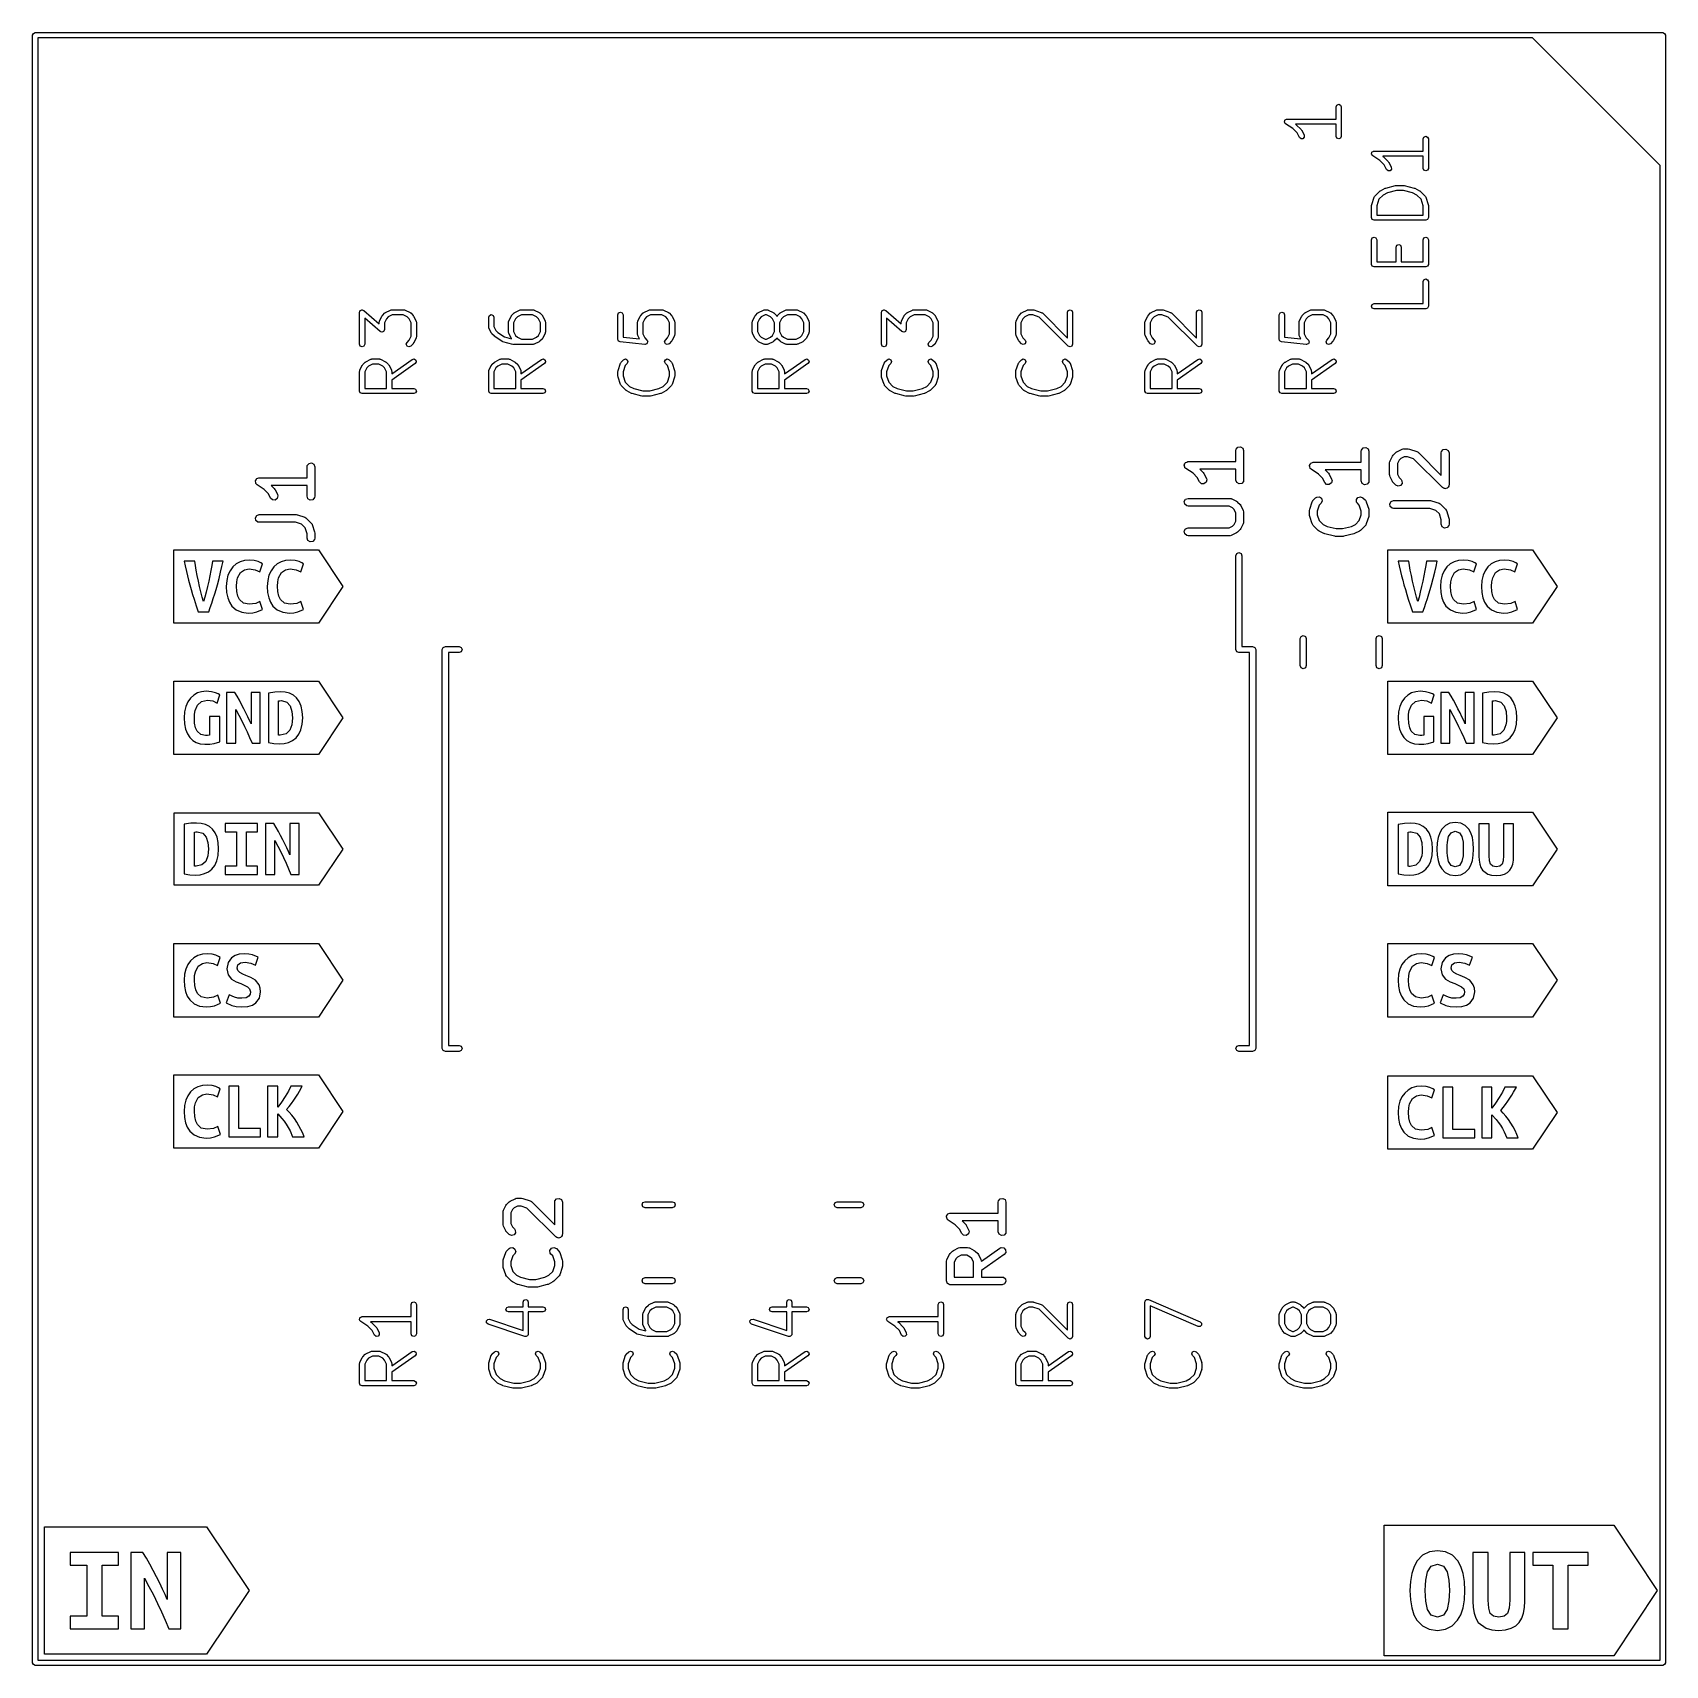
# Model space of a CAD drawing. Extents: x 35 to 66.6, y -66.6 to -35.
import ezdxf

# ---------------------------------------------------------------- set-up
doc = ezdxf.new("R2010")
doc.units = 0
doc.layers.add('BLACK', color=7, linetype='CONTINUOUS')

msp = doc.modelspace()

# ---------------------------------------------------------------- linework, layer by layer
at = {"layer": 'BLACK', "linetype": 'CONTINUOUS'}
for p, q in [((35.002, -35.052), (35.0166, -35.0166)), ((35.002, -66.548), (35.002, -35.052)), ((35.0166, -35.0166), (35.052, -35.002)), ((35.052, -35.002), (66.548, -35.002)), ((66.548, -35.002), (66.5834, -35.0166)), ((66.5834, -35.0166), (66.598, -35.052)), ((66.598, -35.052), (66.598, -66.548)), ((35.102, -35.102), (35.102, -66.498)), ((64.0273, -35.102), (35.102, -35.102)), ((66.498, -37.5727), (64.0273, -35.102)), ((60.2276, -36.4381), (60.2423, -36.4027)), ((60.2276, -36.6738), (60.2276, -36.4381)), ((60.2423, -36.4027), (60.2776, -36.3881)), ((60.2776, -36.3881), (60.313, -36.4027)), ((60.313, -36.4027), (60.3276, -36.4381)), ((60.3276, -36.4381), (60.3276, -37.0095)), ((59.2276, -36.7238), (59.2332, -36.7104)), ((59.2296, -36.7286), (59.2276, -36.7238)), ((59.2286, -36.7336), (59.2296, -36.7286)), ((59.2367, -36.7457), (59.2286, -36.7336)), ((59.2332, -36.7104), (59.236, -36.6961)), ((59.236, -36.6961), (59.2403, -36.6932)), ((59.2423, -36.7592), (59.2367, -36.7457)), ((59.2403, -36.6932), (59.2423, -36.6885)), ((59.2423, -36.6885), (59.2557, -36.6829)), ((59.247, -36.7611), (59.2423, -36.7592)), ((59.2499, -36.7654), (59.247, -36.7611)), ((59.3886, -36.8579), (59.2499, -36.7654)), ((59.2557, -36.6829), (59.2678, -36.6748)), ((59.2678, -36.6748), (59.2729, -36.6758)), ((59.2729, -36.6758), (59.2776, -36.6738)), ((59.2776, -36.6738), (60.2276, -36.6738)), ((59.4746, -36.9439), (59.3886, -36.8579)), ((60.2276, -36.7738), (59.4428, -36.7738)), ((59.4428, -36.7738), (59.4482, -36.7774)), ((59.4482, -36.7774), (59.4511, -36.7817)), ((59.4511, -36.7817), (59.4558, -36.7837)), ((59.4558, -36.7837), (59.5511, -36.8789)), ((59.5186, -37.0319), (59.4746, -36.9439)), ((59.5511, -36.8789), (59.5542, -36.8865)), ((59.5542, -36.8865), (59.5604, -36.8919)), ((59.5604, -36.8919), (59.6081, -36.9872)), ((60.2276, -37.0095), (60.2276, -36.7738)), ((59.5475, -37.057), (59.5186, -37.0319)), ((59.5857, -37.0542), (59.5475, -37.057)), ((59.6108, -37.0253), (59.5857, -37.0542)), ((59.6081, -36.9872), (59.6108, -37.0253)), ((60.2423, -37.0449), (60.2276, -37.0095)), ((60.2776, -37.0595), (60.2423, -37.0449)), ((60.313, -37.0449), (60.2776, -37.0595)), ((60.3276, -37.0095), (60.313, -37.0449)), ((61.9126, -37.0571), (61.9273, -37.0218)), ((61.9126, -37.2929), (61.9126, -37.0571)), ((61.9273, -37.0218), (61.9626, -37.0071)), ((61.9626, -37.0071), (61.998, -37.0218)), ((61.998, -37.0218), (62.0126, -37.0571)), ((62.0126, -37.0571), (62.0126, -37.6286)), ((60.9126, -37.3429), (60.9182, -37.3294)), ((60.9146, -37.3476), (60.9126, -37.3429)), ((60.9136, -37.3527), (60.9146, -37.3476)), ((60.9217, -37.3648), (60.9136, -37.3527)), ((60.9182, -37.3294), (60.921, -37.3151)), ((60.921, -37.3151), (60.9253, -37.3123)), ((60.9273, -37.3782), (60.9217, -37.3648)), ((60.9253, -37.3123), (60.9273, -37.3075)), ((60.9273, -37.3075), (60.9407, -37.3019)), ((60.932, -37.3802), (60.9273, -37.3782)), ((60.9349, -37.3845), (60.932, -37.3802)), ((61.0736, -37.477), (60.9349, -37.3845)), ((60.9407, -37.3019), (60.9528, -37.2938)), ((60.9528, -37.2938), (60.9579, -37.2948)), ((60.9579, -37.2948), (60.9626, -37.2929)), ((60.9626, -37.2929), (61.9126, -37.2929)), ((61.1596, -37.5629), (61.0736, -37.477)), ((61.9126, -37.3929), (61.1278, -37.3929)), ((61.1278, -37.3929), (61.1332, -37.3965)), ((61.1332, -37.3965), (61.1361, -37.4008)), ((61.1361, -37.4008), (61.1408, -37.4027)), ((61.1408, -37.4027), (61.2361, -37.498)), ((61.2036, -37.6509), (61.1596, -37.5629)), ((61.2361, -37.498), (61.2392, -37.5056)), ((61.2392, -37.5056), (61.2454, -37.511)), ((61.2454, -37.511), (61.2931, -37.6062)), ((61.9126, -37.6286), (61.9126, -37.3929)), ((66.498, -66.498), (66.498, -37.5727)), ((61.2325, -37.676), (61.2036, -37.6509)), ((61.2707, -37.6733), (61.2325, -37.676)), ((61.2958, -37.6444), (61.2707, -37.6733)), ((61.2931, -37.6062), (61.2958, -37.6444)), ((61.9273, -37.6639), (61.9126, -37.6286)), ((61.9626, -37.6786), (61.9273, -37.6639)), ((61.998, -37.6639), (61.9626, -37.6786)), ((62.0126, -37.6286), (61.998, -37.6639)), ((60.9152, -38.327), (60.9628, -38.1842)), ((60.9628, -38.1842), (60.9704, -38.1754)), ((60.9704, -38.1754), (60.9749, -38.1646)), ((60.9749, -38.1646), (61.0701, -38.0694)), ((61.0539, -38.227), (61.0126, -38.351)), ((61.1351, -38.1459), (61.0539, -38.227)), ((61.0701, -38.0694), (61.0777, -38.0663)), ((61.0777, -38.0663), (61.0831, -38.06)), ((61.0831, -38.06), (61.1784, -38.0124)), ((61.2182, -38.1043), (61.1351, -38.1459)), ((61.1784, -38.0124), (61.184, -38.012)), ((61.184, -38.012), (61.1886, -38.0086)), ((61.1886, -38.0086), (61.3791, -37.961)), ((61.3973, -38.0595), (61.2182, -38.1043)), ((61.3791, -37.961), (61.3853, -37.9619)), ((61.3853, -37.9619), (61.3912, -37.9595)), ((61.3912, -37.9595), (61.534, -37.9595)), ((61.5279, -38.0595), (61.3973, -38.0595)), ((61.7071, -38.1043), (61.5279, -38.0595)), ((61.534, -37.9595), (61.5399, -37.9619)), ((61.5399, -37.9619), (61.5462, -37.961)), ((61.5462, -37.961), (61.7366, -38.0086)), ((61.7901, -38.1459), (61.7071, -38.1043)), ((61.7366, -38.0086), (61.7412, -38.012)), ((61.7412, -38.012), (61.7469, -38.0124)), ((61.7469, -38.0124), (61.8421, -38.06)), ((61.8713, -38.227), (61.7901, -38.1459)), ((61.8421, -38.06), (61.8475, -38.0663)), ((61.8475, -38.0663), (61.8551, -38.0694)), ((61.8551, -38.0694), (61.9504, -38.1646)), ((61.9126, -38.351), (61.8713, -38.227)), ((61.9504, -38.1646), (61.9548, -38.1754)), ((61.9548, -38.1754), (61.9624, -38.1842)), ((61.9624, -38.1842), (62.0101, -38.327)), ((60.9126, -38.3429), (60.9158, -38.3353)), ((60.9126, -38.581), (60.9126, -38.3429)), ((60.9158, -38.3353), (60.9152, -38.327)), ((61.0126, -38.351), (61.0126, -38.531)), ((61.0126, -38.531), (61.9126, -38.531)), ((61.9126, -38.531), (61.9126, -38.351)), ((62.0101, -38.327), (62.0095, -38.3353)), ((62.0095, -38.3353), (62.0126, -38.3429)), ((62.0126, -38.3429), (62.0126, -38.581)), ((60.9273, -38.6163), (60.9126, -38.581)), ((60.9626, -38.631), (60.9273, -38.6163)), ((61.9626, -38.631), (60.9626, -38.631)), ((61.998, -38.6163), (61.9626, -38.631)), ((62.0126, -38.581), (61.998, -38.6163)), ((60.9126, -39.0095), (60.9273, -38.9742)), ((60.9126, -39.4857), (60.9126, -39.0095)), ((60.9273, -38.9742), (60.9626, -38.9595)), ((60.9626, -38.9595), (60.998, -38.9742)), ((60.998, -38.9742), (61.0126, -39.0095)), ((61.0126, -39.0095), (61.0126, -39.4357)), ((61.3888, -39.1524), (61.4035, -39.117)), ((61.3888, -39.4357), (61.3888, -39.1524)), ((61.4035, -39.117), (61.4388, -39.1024)), ((61.4388, -39.1024), (61.4742, -39.117)), ((61.4742, -39.117), (61.4888, -39.1524)), ((61.4888, -39.1524), (61.4888, -39.4357)), ((61.9126, -39.0095), (61.9273, -38.9742)), ((61.9126, -39.4357), (61.9126, -39.0095)), ((61.9273, -38.9742), (61.9626, -38.9595)), ((61.9626, -38.9595), (61.998, -38.9742)), ((61.998, -38.9742), (62.0126, -39.0095)), ((62.0126, -39.0095), (62.0126, -39.4857)), ((60.9273, -39.5211), (60.9126, -39.4857)), ((61.0126, -39.4357), (61.3888, -39.4357)), ((61.4888, -39.4357), (61.9126, -39.4357)), ((62.0126, -39.4857), (61.998, -39.5211)), ((60.9626, -39.5357), (60.9273, -39.5211)), ((61.4388, -39.5357), (60.9626, -39.5357)), ((61.9626, -39.5357), (61.4388, -39.5357)), ((61.9126, -39.819), (61.9273, -39.7837)), ((61.9273, -39.7837), (61.9626, -39.769)), ((61.998, -39.5211), (61.9626, -39.5357)), ((61.9626, -39.769), (61.998, -39.7837)), ((61.998, -39.7837), (62.0126, -39.819)), ((61.9126, -40.2452), (61.9126, -39.819)), ((62.0126, -39.819), (62.0126, -40.2952)), ((41.3276, -40.4143), (41.3344, -40.398)), ((41.3276, -41.0333), (41.3276, -40.4143)), ((41.3344, -40.398), (41.34, -40.3814)), ((41.34, -40.3814), (41.3416, -40.3806)), ((41.3416, -40.3806), (41.3423, -40.3789)), ((41.3423, -40.3789), (41.3585, -40.3722)), ((41.3585, -40.3722), (41.3743, -40.3644)), ((41.3743, -40.3644), (41.376, -40.365)), ((41.376, -40.365), (41.3776, -40.3643)), ((41.3776, -40.3643), (41.3939, -40.371)), ((41.3939, -40.371), (41.4105, -40.3767)), ((41.4105, -40.3767), (41.7086, -40.6374)), ((41.7708, -40.4742), (41.8185, -40.4265)), ((41.8185, -40.4265), (41.8261, -40.4234)), ((41.8261, -40.4234), (41.8314, -40.4172)), ((41.8314, -40.4172), (41.9267, -40.3696)), ((41.9267, -40.3696), (41.9383, -40.3687)), ((41.9383, -40.3687), (41.949, -40.3643)), ((41.949, -40.3643), (42.1871, -40.3643)), ((42.1871, -40.3643), (42.1979, -40.3687)), ((42.1979, -40.3687), (42.2095, -40.3696)), ((42.2095, -40.3696), (42.3047, -40.4172)), ((42.3047, -40.4172), (42.3101, -40.4234)), ((42.3101, -40.4234), (42.3177, -40.4265)), ((42.3177, -40.4265), (42.3654, -40.4742)), ((44.2708, -40.4742), (44.3185, -40.4265)), ((44.3185, -40.4265), (44.3261, -40.4234)), ((44.3261, -40.4234), (44.3314, -40.4172)), ((44.3314, -40.4172), (44.4267, -40.3696)), ((44.4267, -40.3696), (44.4383, -40.3687)), ((44.4383, -40.3687), (44.449, -40.3643)), ((44.449, -40.3643), (44.6871, -40.3643)), ((44.6871, -40.3643), (44.6979, -40.3687)), ((44.6979, -40.3687), (44.7095, -40.3696)), ((44.7095, -40.3696), (44.8047, -40.4172)), ((44.8047, -40.4172), (44.8101, -40.4234)), ((44.8101, -40.4234), (44.8177, -40.4265)), ((44.8177, -40.4265), (44.8654, -40.4742)), ((46.3276, -40.4619), (46.3423, -40.4265)), ((46.3423, -40.4265), (46.3776, -40.4119)), ((46.3776, -40.4119), (46.413, -40.4265)), ((46.413, -40.4265), (46.4276, -40.4619)), ((46.7708, -40.4742), (46.8185, -40.4265)), ((46.8185, -40.4265), (46.8261, -40.4234)), ((46.8261, -40.4234), (46.8314, -40.4172)), ((46.8314, -40.4172), (46.9267, -40.3696)), ((46.9267, -40.3696), (46.9383, -40.3687)), ((46.9383, -40.3687), (46.949, -40.3643)), ((46.949, -40.3643), (47.1871, -40.3643)), ((47.1871, -40.3643), (47.1979, -40.3687)), ((47.1979, -40.3687), (47.2095, -40.3696)), ((47.2095, -40.3696), (47.3047, -40.4172)), ((47.3047, -40.4172), (47.3101, -40.4234)), ((47.3101, -40.4234), (47.3177, -40.4265)), ((47.3177, -40.4265), (47.3654, -40.4742)), ((48.9899, -40.4742), (49.0375, -40.4265)), ((49.0375, -40.4265), (49.0451, -40.4234)), ((49.0451, -40.4234), (49.0505, -40.4172)), ((49.0505, -40.4172), (49.1457, -40.3696)), ((49.1457, -40.3696), (49.1573, -40.3687)), ((49.1573, -40.3687), (49.1681, -40.3643)), ((49.1681, -40.3643), (49.2157, -40.3643)), ((49.2157, -40.3643), (49.2265, -40.3687)), ((49.2265, -40.3687), (49.2381, -40.3696)), ((49.2381, -40.3696), (49.3333, -40.4172)), ((49.3333, -40.4172), (49.3387, -40.4234)), ((49.3387, -40.4234), (49.3463, -40.4265)), ((49.3463, -40.4265), (49.3939, -40.4742)), ((49.4185, -40.4742), (49.4661, -40.4265)), ((49.4661, -40.4265), (49.4737, -40.4234)), ((49.4737, -40.4234), (49.4791, -40.4172)), ((49.4791, -40.4172), (49.5743, -40.3696)), ((49.5743, -40.3696), (49.5859, -40.3687)), ((49.5859, -40.3687), (49.5967, -40.3643)), ((49.5967, -40.3643), (49.7871, -40.3643)), ((49.7871, -40.3643), (49.7979, -40.3687)), ((49.7979, -40.3687), (49.8095, -40.3696)), ((49.8095, -40.3696), (49.9047, -40.4172)), ((49.9047, -40.4172), (49.9101, -40.4234)), ((49.9101, -40.4234), (49.9177, -40.4265)), ((49.9177, -40.4265), (49.9654, -40.4742)), ((51.4276, -40.4143), (51.4344, -40.398)), ((51.4276, -41.0333), (51.4276, -40.4143)), ((51.4344, -40.398), (51.44, -40.3814)), ((51.44, -40.3814), (51.4416, -40.3806)), ((51.4416, -40.3806), (51.4423, -40.3789)), ((51.4423, -40.3789), (51.4585, -40.3722)), ((51.4585, -40.3722), (51.4743, -40.3644)), ((51.4743, -40.3644), (51.476, -40.365)), ((51.476, -40.365), (51.4776, -40.3643)), ((51.4776, -40.3643), (51.4939, -40.371)), ((51.4939, -40.371), (51.5105, -40.3767)), ((51.5105, -40.3767), (51.8086, -40.6374)), ((51.8708, -40.4742), (51.9185, -40.4265)), ((51.9185, -40.4265), (51.9261, -40.4234)), ((51.9261, -40.4234), (51.9314, -40.4172)), ((51.9314, -40.4172), (52.0267, -40.3696)), ((52.0267, -40.3696), (52.0383, -40.3687)), ((52.0383, -40.3687), (52.049, -40.3643)), ((52.049, -40.3643), (52.2871, -40.3643)), ((52.2871, -40.3643), (52.2979, -40.3687)), ((52.2979, -40.3687), (52.3095, -40.3696)), ((52.3095, -40.3696), (52.4047, -40.4172)), ((52.4047, -40.4172), (52.4101, -40.4234)), ((52.4101, -40.4234), (52.4177, -40.4265)), ((52.4177, -40.4265), (52.4654, -40.4742)), ((54.0899, -40.4742), (54.1375, -40.4265)), ((54.1375, -40.4265), (54.1451, -40.4234)), ((54.1451, -40.4234), (54.1505, -40.4172)), ((54.1505, -40.4172), (54.2457, -40.3696)), ((54.2457, -40.3696), (54.2573, -40.3687)), ((54.2573, -40.3687), (54.2681, -40.3643)), ((54.2681, -40.3643), (54.3633, -40.3643)), ((54.3633, -40.3643), (54.3709, -40.3674)), ((54.3709, -40.3674), (54.3791, -40.3669)), ((54.3791, -40.3669), (54.522, -40.4145)), ((54.522, -40.4145), (54.5308, -40.4221)), ((54.5308, -40.4221), (54.5415, -40.4265)), ((54.5415, -40.4265), (55.0276, -40.9126)), ((55.0276, -40.4143), (55.0423, -40.3789)), ((55.0276, -40.9126), (55.0276, -40.4143)), ((55.0423, -40.3789), (55.0776, -40.3643)), ((55.0776, -40.3643), (55.113, -40.3789)), ((55.113, -40.3789), (55.1276, -40.4143)), ((55.1276, -40.4143), (55.1276, -41.0333)), ((56.5899, -40.4742), (56.6375, -40.4265)), ((56.6375, -40.4265), (56.6451, -40.4234)), ((56.6451, -40.4234), (56.6505, -40.4172)), ((56.6505, -40.4172), (56.7457, -40.3696)), ((56.7457, -40.3696), (56.7573, -40.3687)), ((56.7573, -40.3687), (56.7681, -40.3643)), ((56.7681, -40.3643), (56.8633, -40.3643)), ((56.8633, -40.3643), (56.8709, -40.3674)), ((56.8709, -40.3674), (56.8791, -40.3669)), ((56.8791, -40.3669), (57.022, -40.4145)), ((57.022, -40.4145), (57.0308, -40.4221)), ((57.0308, -40.4221), (57.0415, -40.4265)), ((57.0415, -40.4265), (57.5276, -40.9126)), ((57.5276, -40.4143), (57.5423, -40.3789)), ((57.5276, -40.9126), (57.5276, -40.4143)), ((57.5423, -40.3789), (57.5776, -40.3643)), ((57.5776, -40.3643), (57.613, -40.3789)), ((57.613, -40.3789), (57.6276, -40.4143)), ((57.6276, -40.4143), (57.6276, -41.0333)), ((59.1276, -40.4619), (59.1423, -40.4265)), ((59.1423, -40.4265), (59.1776, -40.4119)), ((59.1776, -40.4119), (59.213, -40.4265)), ((59.213, -40.4265), (59.2276, -40.4619)), ((59.5708, -40.4742), (59.6185, -40.4265)), ((59.6185, -40.4265), (59.6261, -40.4234)), ((59.6261, -40.4234), (59.6314, -40.4172)), ((59.6314, -40.4172), (59.7267, -40.3696)), ((59.7267, -40.3696), (59.7383, -40.3687)), ((59.7383, -40.3687), (59.749, -40.3643)), ((59.749, -40.3643), (59.9871, -40.3643)), ((59.9871, -40.3643), (59.9979, -40.3687)), ((59.9979, -40.3687), (60.0095, -40.3696)), ((60.0095, -40.3696), (60.1047, -40.4172)), ((60.1047, -40.4172), (60.1101, -40.4234)), ((60.1101, -40.4234), (60.1177, -40.4265)), ((60.1177, -40.4265), (60.1654, -40.4742)), ((60.9126, -40.2952), (60.9273, -40.2599)), ((60.9273, -40.3306), (60.9126, -40.2952)), ((60.9273, -40.2599), (60.9626, -40.2452)), ((60.9626, -40.3452), (60.9273, -40.3306)), ((60.9626, -40.2452), (61.9126, -40.2452)), ((61.9626, -40.3452), (60.9626, -40.3452)), ((61.998, -40.3306), (61.9626, -40.3452)), ((62.0126, -40.2952), (61.998, -40.3306)), ((41.7256, -40.7852), (41.4276, -40.5245)), ((41.4276, -40.5245), (41.4276, -41.0333)), ((41.7086, -40.6048), (41.713, -40.594)), ((41.7086, -40.6374), (41.7086, -40.6048)), ((41.713, -40.594), (41.7139, -40.5824)), ((41.7139, -40.5824), (41.7615, -40.4872)), ((41.7615, -40.4872), (41.7677, -40.4818)), ((41.7677, -40.4818), (41.7708, -40.4742)), ((41.8086, -40.7476), (41.8018, -40.7639)), ((41.8473, -40.5391), (41.8086, -40.6166)), ((41.8086, -40.6166), (41.8086, -40.7476)), ((41.8834, -40.503), (41.8473, -40.5391)), ((41.9609, -40.4643), (41.8834, -40.503)), ((42.1753, -40.4643), (41.9609, -40.4643)), ((42.2528, -40.503), (42.1753, -40.4643)), ((42.2889, -40.5391), (42.2528, -40.503)), ((42.3276, -40.6166), (42.2889, -40.5391)), ((42.3276, -40.8787), (42.3276, -40.6166)), ((42.3654, -40.4742), (42.3685, -40.4818)), ((42.3685, -40.4818), (42.3747, -40.4872)), ((42.3747, -40.4872), (42.4223, -40.5824)), ((42.4223, -40.5824), (42.4232, -40.594)), ((42.4232, -40.594), (42.4276, -40.6048)), ((42.4276, -40.6048), (42.4276, -40.8905)), ((43.8276, -40.5095), (43.8423, -40.4742)), ((43.8276, -40.7), (43.8276, -40.5095)), ((43.8321, -40.7108), (43.8276, -40.7)), ((43.8329, -40.7224), (43.8321, -40.7108)), ((43.8805, -40.8176), (43.8329, -40.7224)), ((43.8423, -40.4742), (43.8776, -40.4595)), ((43.8776, -40.4595), (43.913, -40.4742)), ((43.913, -40.4742), (43.9276, -40.5095)), ((43.9276, -40.5095), (43.9276, -40.6882)), ((43.9276, -40.6882), (43.9663, -40.7656)), ((44.2086, -40.6048), (44.213, -40.594)), ((44.2086, -40.7952), (44.2086, -40.6048)), ((44.213, -40.594), (44.2139, -40.5824)), ((44.2139, -40.5824), (44.2615, -40.4872)), ((44.2615, -40.4872), (44.2677, -40.4818)), ((44.2677, -40.4818), (44.2708, -40.4742)), ((44.3473, -40.5391), (44.3086, -40.6166)), ((44.3086, -40.6166), (44.3086, -40.7834)), ((44.3834, -40.503), (44.3473, -40.5391)), ((44.4609, -40.4643), (44.3834, -40.503)), ((44.6753, -40.4643), (44.4609, -40.4643)), ((44.7528, -40.503), (44.6753, -40.4643)), ((44.7889, -40.5391), (44.7528, -40.503)), ((44.8276, -40.6166), (44.7889, -40.5391)), ((44.8276, -40.7834), (44.8276, -40.6166)), ((44.8654, -40.4742), (44.8685, -40.4818)), ((44.8685, -40.4818), (44.8747, -40.4872)), ((44.8747, -40.4872), (44.9223, -40.5824)), ((44.9223, -40.5824), (44.9232, -40.594)), ((44.9232, -40.594), (44.9276, -40.6048)), ((44.9276, -40.6048), (44.9276, -40.7952)), ((46.3276, -40.9381), (46.3276, -40.4619)), ((46.4276, -40.4619), (46.4276, -40.8928)), ((46.7086, -40.6048), (46.713, -40.594)), ((46.7086, -40.8429), (46.7086, -40.6048)), ((46.713, -40.594), (46.7139, -40.5824)), ((46.7139, -40.5824), (46.7615, -40.4872)), ((46.7615, -40.4872), (46.7677, -40.4818)), ((46.7677, -40.4818), (46.7708, -40.4742)), ((46.8473, -40.5391), (46.8086, -40.6166)), ((46.8086, -40.6166), (46.8086, -40.8311)), ((46.8834, -40.503), (46.8473, -40.5391)), ((46.9609, -40.4643), (46.8834, -40.503)), ((47.1753, -40.4643), (46.9609, -40.4643)), ((47.2528, -40.503), (47.1753, -40.4643)), ((47.2889, -40.5391), (47.2528, -40.503)), ((47.3276, -40.6166), (47.2889, -40.5391)), ((47.3276, -40.8311), (47.3276, -40.6166)), ((47.3654, -40.4742), (47.3685, -40.4818)), ((47.3685, -40.4818), (47.3747, -40.4872)), ((47.3747, -40.4872), (47.4223, -40.5824)), ((47.4223, -40.5824), (47.4232, -40.594)), ((47.4232, -40.594), (47.4276, -40.6048)), ((47.4276, -40.6048), (47.4276, -40.8429)), ((48.9276, -40.6048), (48.9321, -40.594)), ((48.9276, -40.7952), (48.9276, -40.6048)), ((48.9321, -40.594), (48.9329, -40.5824)), ((48.9329, -40.5824), (48.9805, -40.4872)), ((48.9805, -40.4872), (48.9867, -40.4818)), ((48.9867, -40.4818), (48.9899, -40.4742)), ((49.0663, -40.5391), (49.0276, -40.6166)), ((49.0276, -40.6166), (49.0276, -40.7834)), ((49.1025, -40.503), (49.0663, -40.5391)), ((49.1799, -40.4643), (49.1025, -40.503)), ((49.2039, -40.4643), (49.1799, -40.4643)), ((49.2813, -40.503), (49.2039, -40.4643)), ((49.3175, -40.5391), (49.2813, -40.503)), ((49.3562, -40.6166), (49.3175, -40.5391)), ((49.3562, -40.7834), (49.3562, -40.6166)), ((49.3939, -40.4742), (49.3971, -40.4818)), ((49.3971, -40.4818), (49.4033, -40.4872)), ((49.4033, -40.4872), (49.4062, -40.493)), ((49.4062, -40.493), (49.4091, -40.4872)), ((49.4091, -40.4872), (49.4153, -40.4818)), ((49.4153, -40.4818), (49.4185, -40.4742)), ((49.4949, -40.5391), (49.4562, -40.6166)), ((49.4562, -40.6166), (49.4562, -40.7834)), ((49.531, -40.503), (49.4949, -40.5391)), ((49.6085, -40.4643), (49.531, -40.503)), ((49.7753, -40.4643), (49.6085, -40.4643)), ((49.8528, -40.503), (49.7753, -40.4643)), ((49.8889, -40.5391), (49.8528, -40.503)), ((49.9276, -40.6166), (49.8889, -40.5391)), ((49.9276, -40.7834), (49.9276, -40.6166)), ((49.9654, -40.4742), (49.9685, -40.4818)), ((49.9685, -40.4818), (49.9747, -40.4872)), ((49.9747, -40.4872), (50.0223, -40.5824)), ((50.0223, -40.5824), (50.0232, -40.594)), ((50.0232, -40.594), (50.0276, -40.6048)), ((50.0276, -40.6048), (50.0276, -40.7952)), ((51.8256, -40.7852), (51.5276, -40.5245)), ((51.5276, -40.5245), (51.5276, -41.0333)), ((51.8086, -40.6048), (51.813, -40.594)), ((51.8086, -40.6374), (51.8086, -40.6048)), ((51.813, -40.594), (51.8138, -40.5824)), ((51.8138, -40.5824), (51.8615, -40.4872)), ((51.8615, -40.4872), (51.8677, -40.4818)), ((51.8677, -40.4818), (51.8708, -40.4742)), ((51.9086, -40.7476), (51.9018, -40.7639)), ((51.9473, -40.5391), (51.9086, -40.6166)), ((51.9086, -40.6166), (51.9086, -40.7476)), ((51.9834, -40.503), (51.9473, -40.5391)), ((52.0609, -40.4643), (51.9834, -40.503)), ((52.2753, -40.4643), (52.0609, -40.4643)), ((52.3528, -40.503), (52.2753, -40.4643)), ((52.3889, -40.5391), (52.3528, -40.503)), ((52.4276, -40.6166), (52.3889, -40.5391)), ((52.4276, -40.8787), (52.4276, -40.6166)), ((52.4654, -40.4742), (52.4685, -40.4818)), ((52.4685, -40.4818), (52.4747, -40.4872)), ((52.4747, -40.4872), (52.5223, -40.5824)), ((52.5223, -40.5824), (52.5232, -40.594)), ((52.5232, -40.594), (52.5276, -40.6048)), ((52.5276, -40.6048), (52.5276, -40.8905)), ((54.0276, -40.6048), (54.0321, -40.594)), ((54.0276, -40.8429), (54.0276, -40.6048)), ((54.0321, -40.594), (54.0329, -40.5824)), ((54.0329, -40.5824), (54.0805, -40.4872)), ((54.0805, -40.4872), (54.0867, -40.4818)), ((54.0867, -40.4818), (54.0899, -40.4742)), ((54.1663, -40.5391), (54.1276, -40.6166)), ((54.1276, -40.6166), (54.1276, -40.8311)), ((54.2025, -40.503), (54.1663, -40.5391)), ((54.2799, -40.4643), (54.2025, -40.503)), ((54.3552, -40.4643), (54.2799, -40.4643)), ((54.4792, -40.5056), (54.3552, -40.4643)), ((55.0423, -41.0687), (54.4792, -40.5056)), ((56.5276, -40.6048), (56.5321, -40.594)), ((56.5276, -40.8429), (56.5276, -40.6048)), ((56.5321, -40.594), (56.5329, -40.5824)), ((56.5329, -40.5824), (56.5805, -40.4872)), ((56.5805, -40.4872), (56.5867, -40.4818)), ((56.5867, -40.4818), (56.5899, -40.4742)), ((56.6663, -40.5391), (56.6276, -40.6166)), ((56.6276, -40.6166), (56.6276, -40.8311)), ((56.7025, -40.503), (56.6663, -40.5391)), ((56.7799, -40.4643), (56.7025, -40.503)), ((56.8552, -40.4643), (56.7799, -40.4643)), ((56.9792, -40.5056), (56.8552, -40.4643)), ((57.5423, -41.0687), (56.9792, -40.5056)), ((59.1276, -40.9381), (59.1276, -40.4619)), ((59.2276, -40.4619), (59.2276, -40.8928)), ((59.5086, -40.6048), (59.513, -40.594)), ((59.5086, -40.8429), (59.5086, -40.6048)), ((59.513, -40.594), (59.5138, -40.5824)), ((59.5138, -40.5824), (59.5615, -40.4872)), ((59.5615, -40.4872), (59.5677, -40.4818)), ((59.5677, -40.4818), (59.5708, -40.4742)), ((59.6473, -40.5391), (59.6086, -40.6166)), ((59.6086, -40.6166), (59.6086, -40.8311)), ((59.6834, -40.503), (59.6473, -40.5391)), ((59.7609, -40.4643), (59.6834, -40.503)), ((59.9753, -40.4643), (59.7609, -40.4643)), ((60.0528, -40.503), (59.9753, -40.4643)), ((60.0889, -40.5391), (60.0528, -40.503)), ((60.1276, -40.6166), (60.0889, -40.5391)), ((60.1276, -40.8311), (60.1276, -40.6166)), ((60.1654, -40.4742), (60.1685, -40.4818)), ((60.1685, -40.4818), (60.1747, -40.4872)), ((60.1747, -40.4872), (60.2223, -40.5824)), ((60.2223, -40.5824), (60.2232, -40.594)), ((60.2232, -40.594), (60.2276, -40.6048)), ((60.2276, -40.6048), (60.2276, -40.8429)), ((41.3423, -41.0687), (41.3276, -41.0333)), ((41.3776, -41.0833), (41.3423, -41.0687)), ((41.413, -41.0687), (41.3776, -41.0833)), ((41.4276, -41.0333), (41.413, -41.0687)), ((41.7423, -40.7909), (41.7256, -40.7852)), ((41.7586, -40.7976), (41.7423, -40.7909)), ((41.7602, -40.7969), (41.7586, -40.7976)), ((41.7619, -40.7975), (41.7602, -40.7969)), ((41.7777, -40.7897), (41.7619, -40.7975)), ((41.7939, -40.783), (41.7777, -40.7897)), ((41.7946, -40.7813), (41.7939, -40.783)), ((41.7962, -40.7805), (41.7946, -40.7813)), ((41.8018, -40.7639), (41.7962, -40.7805)), ((42.2324, -41.0333), (42.247, -40.998)), ((42.247, -41.0687), (42.2324, -41.0333)), ((42.247, -40.998), (42.2889, -40.9561)), ((42.2824, -41.0833), (42.247, -41.0687)), ((42.3177, -41.0687), (42.2824, -41.0833)), ((42.2889, -40.9561), (42.3276, -40.8787)), ((42.3654, -41.0211), (42.3177, -41.0687)), ((42.3685, -41.0135), (42.3654, -41.0211)), ((42.3747, -41.0081), (42.3685, -41.0135)), ((42.4223, -40.9128), (42.3747, -41.0081)), ((42.4232, -40.9012), (42.4223, -40.9128)), ((42.4276, -40.8905), (42.4232, -40.9012)), ((43.8867, -40.823), (43.8805, -40.8176)), ((43.8899, -40.8306), (43.8867, -40.823)), ((43.9375, -40.8782), (43.8899, -40.8306)), ((43.9423, -40.8802), (43.9375, -40.8782)), ((43.9451, -40.8845), (43.9423, -40.8802)), ((44.088, -40.9797), (43.9451, -40.8845)), ((43.9663, -40.7656), (44.0047, -40.804)), ((44.0047, -40.804), (44.1362, -40.8917)), ((44.0966, -40.9814), (44.088, -40.9797)), ((44.1036, -40.9866), (44.0966, -40.9814)), ((44.2941, -41.0342), (44.1036, -40.9866)), ((44.1362, -40.8917), (44.2706, -40.9253)), ((44.213, -40.806), (44.2086, -40.7952)), ((44.2139, -40.8176), (44.213, -40.806)), ((44.2615, -40.9128), (44.2139, -40.8176)), ((44.2677, -40.9182), (44.2615, -40.9128)), ((44.2706, -40.9253), (44.2677, -40.9182)), ((44.3003, -41.0333), (44.2941, -41.0342)), ((44.3062, -41.0357), (44.3003, -41.0333)), ((44.6871, -41.0357), (44.3062, -41.0357)), ((44.3086, -40.7834), (44.3473, -40.8609)), ((44.3473, -40.8609), (44.3834, -40.897)), ((44.3834, -40.897), (44.4609, -40.9357)), ((44.4609, -40.9357), (44.6753, -40.9357)), ((44.6753, -40.9357), (44.7528, -40.897)), ((44.6979, -41.0313), (44.6871, -41.0357)), ((44.7095, -41.0304), (44.6979, -41.0313)), ((44.8047, -40.9828), (44.7095, -41.0304)), ((44.7528, -40.897), (44.7889, -40.8609)), ((44.7889, -40.8609), (44.8276, -40.7834)), ((44.8101, -40.9766), (44.8047, -40.9828)), ((44.8177, -40.9734), (44.8101, -40.9766)), ((44.8654, -40.9258), (44.8177, -40.9734)), ((44.8685, -40.9182), (44.8654, -40.9258)), ((44.8747, -40.9128), (44.8685, -40.9182)), ((44.9223, -40.8176), (44.8747, -40.9128)), ((44.9232, -40.806), (44.9223, -40.8176)), ((44.9276, -40.7952), (44.9232, -40.806)), ((46.3341, -40.9536), (46.3276, -40.9381)), ((46.3389, -40.9698), (46.3341, -40.9536)), ((46.3413, -40.971), (46.3389, -40.9698)), ((46.3423, -40.9734), (46.3413, -40.971)), ((46.3578, -40.9799), (46.3423, -40.9734)), ((46.3726, -40.9878), (46.3578, -40.9799)), ((46.8488, -41.0355), (46.3726, -40.9878)), ((46.4276, -40.8928), (46.7435, -40.9244)), ((46.713, -40.8536), (46.7086, -40.8429)), ((46.7139, -40.8652), (46.713, -40.8536)), ((46.7435, -40.9244), (46.7139, -40.8652)), ((46.8086, -40.8311), (46.8473, -40.9085)), ((46.8473, -40.9085), (46.8892, -40.9504)), ((46.8514, -41.0347), (46.8488, -41.0355)), ((46.8538, -41.0357), (46.8514, -41.0347)), ((46.8694, -41.0293), (46.8538, -41.0357)), ((46.8855, -41.0244), (46.8694, -41.0293)), ((46.8867, -41.0221), (46.8855, -41.0244)), ((46.8892, -41.0211), (46.8867, -41.0221)), ((46.8892, -40.9504), (46.8902, -40.9528)), ((46.8956, -41.0055), (46.8892, -41.0211)), ((46.8902, -40.9528), (46.8925, -40.9541)), ((46.8925, -40.9541), (46.8974, -40.9702)), ((46.9036, -40.9907), (46.8956, -41.0055)), ((46.8974, -40.9702), (46.9038, -40.9857)), ((46.9038, -40.9857), (46.9028, -40.9882)), ((46.9028, -40.9882), (46.9036, -40.9907)), ((47.2324, -40.9857), (47.247, -40.9504)), ((47.247, -41.0211), (47.2324, -40.9857)), ((47.247, -40.9504), (47.2889, -40.9085)), ((47.2824, -41.0357), (47.247, -41.0211)), ((47.3177, -41.0211), (47.2824, -41.0357)), ((47.2889, -40.9085), (47.3276, -40.8311)), ((47.3654, -40.9734), (47.3177, -41.0211)), ((47.3685, -40.9658), (47.3654, -40.9734)), ((47.3747, -40.9605), (47.3685, -40.9658)), ((47.4223, -40.8652), (47.3747, -40.9605)), ((47.4232, -40.8536), (47.4223, -40.8652)), ((47.4276, -40.8429), (47.4232, -40.8536)), ((48.9321, -40.806), (48.9276, -40.7952)), ((48.9329, -40.8176), (48.9321, -40.806)), ((48.9805, -40.9128), (48.9329, -40.8176)), ((48.9867, -40.9182), (48.9805, -40.9128)), ((48.9899, -40.9258), (48.9867, -40.9182)), ((49.0375, -40.9734), (48.9899, -40.9258)), ((49.0276, -40.7834), (49.0663, -40.8609)), ((49.0451, -40.9766), (49.0375, -40.9734)), ((49.0505, -40.9828), (49.0451, -40.9766)), ((49.1457, -41.0304), (49.0505, -40.9828)), ((49.0663, -40.8609), (49.1025, -40.897)), ((49.1025, -40.897), (49.1799, -40.9357)), ((49.1573, -41.0313), (49.1457, -41.0304)), ((49.1681, -41.0357), (49.1573, -41.0313)), ((49.2157, -41.0357), (49.1681, -41.0357)), ((49.1799, -40.9357), (49.2039, -40.9357)), ((49.2039, -40.9357), (49.2813, -40.897)), ((49.2265, -41.0313), (49.2157, -41.0357)), ((49.2381, -41.0304), (49.2265, -41.0313)), ((49.3333, -40.9828), (49.2381, -41.0304)), ((49.2813, -40.897), (49.3175, -40.8609)), ((49.3175, -40.8609), (49.3562, -40.7834)), ((49.3387, -40.9766), (49.3333, -40.9828)), ((49.3463, -40.9734), (49.3387, -40.9766)), ((49.3939, -40.9258), (49.3463, -40.9734)), ((49.3971, -40.9182), (49.3939, -40.9258)), ((49.4033, -40.9128), (49.3971, -40.9182)), ((49.4062, -40.907), (49.4033, -40.9128)), ((49.4091, -40.9128), (49.4062, -40.907)), ((49.4153, -40.9182), (49.4091, -40.9128)), ((49.4185, -40.9258), (49.4153, -40.9182)), ((49.4661, -40.9734), (49.4185, -40.9258)), ((49.4562, -40.7834), (49.4949, -40.8609)), ((49.4737, -40.9766), (49.4661, -40.9734)), ((49.4791, -40.9828), (49.4737, -40.9766)), ((49.5743, -41.0304), (49.4791, -40.9828)), ((49.4949, -40.8609), (49.531, -40.897)), ((49.531, -40.897), (49.6085, -40.9357)), ((49.5859, -41.0313), (49.5743, -41.0304)), ((49.5967, -41.0357), (49.5859, -41.0313)), ((49.7871, -41.0357), (49.5967, -41.0357)), ((49.6085, -40.9357), (49.7753, -40.9357)), ((49.7753, -40.9357), (49.8528, -40.897)), ((49.7979, -41.0313), (49.7871, -41.0357)), ((49.8095, -41.0304), (49.7979, -41.0313)), ((49.9047, -40.9828), (49.8095, -41.0304)), ((49.8528, -40.897), (49.8889, -40.8609)), ((49.8889, -40.8609), (49.9276, -40.7834)), ((49.9101, -40.9766), (49.9047, -40.9828)), ((49.9177, -40.9734), (49.9101, -40.9766)), ((49.9654, -40.9258), (49.9177, -40.9734)), ((49.9685, -40.9182), (49.9654, -40.9258)), ((49.9747, -40.9128), (49.9685, -40.9182)), ((50.0223, -40.8176), (49.9747, -40.9128)), ((50.0232, -40.806), (50.0223, -40.8176)), ((50.0276, -40.7952), (50.0232, -40.806)), ((51.4423, -41.0687), (51.4276, -41.0333)), ((51.4776, -41.0833), (51.4423, -41.0687)), ((51.513, -41.0687), (51.4776, -41.0833)), ((51.5276, -41.0333), (51.513, -41.0687)), ((51.8423, -40.7909), (51.8256, -40.7852)), ((51.8586, -40.7976), (51.8423, -40.7909)), ((51.8602, -40.7969), (51.8586, -40.7976)), ((51.8619, -40.7975), (51.8602, -40.7969)), ((51.8777, -40.7897), (51.8619, -40.7975)), ((51.8939, -40.783), (51.8777, -40.7897)), ((51.8946, -40.7813), (51.8939, -40.783)), ((51.8962, -40.7805), (51.8946, -40.7813)), ((51.9018, -40.7639), (51.8962, -40.7805)), ((52.3324, -41.0333), (52.347, -40.998)), ((52.347, -41.0687), (52.3324, -41.0333)), ((52.347, -40.998), (52.3889, -40.9561)), ((52.3824, -41.0833), (52.347, -41.0687)), ((52.4177, -41.0687), (52.3824, -41.0833)), ((52.3889, -40.9561), (52.4276, -40.8787)), ((52.4654, -41.0211), (52.4177, -41.0687)), ((52.4685, -41.0135), (52.4654, -41.0211)), ((52.4747, -41.0081), (52.4685, -41.0135)), ((52.5223, -40.9128), (52.4747, -41.0081)), ((52.5232, -40.9012), (52.5223, -40.9128)), ((52.5276, -40.8905), (52.5232, -40.9012)), ((54.0321, -40.8536), (54.0276, -40.8429)), ((54.0329, -40.8652), (54.0321, -40.8536)), ((54.0805, -40.9605), (54.0329, -40.8652)), ((54.0867, -40.9658), (54.0805, -40.9605)), ((54.0899, -40.9734), (54.0867, -40.9658)), ((54.1375, -41.0211), (54.0899, -40.9734)), ((54.1276, -40.8311), (54.1663, -40.9085)), ((54.1729, -41.0357), (54.1375, -41.0211)), ((54.1663, -40.9085), (54.2082, -40.9504)), ((54.2082, -41.0211), (54.1729, -41.0357)), ((54.2082, -40.9504), (54.2229, -40.9857)), ((54.2229, -40.9857), (54.2082, -41.0211)), ((55.0776, -41.0833), (55.0423, -41.0687)), ((55.113, -41.0687), (55.0776, -41.0833)), ((55.1276, -41.0333), (55.113, -41.0687)), ((56.5321, -40.8536), (56.5276, -40.8429)), ((56.5329, -40.8652), (56.5321, -40.8536)), ((56.5805, -40.9605), (56.5329, -40.8652)), ((56.5867, -40.9658), (56.5805, -40.9605)), ((56.5899, -40.9734), (56.5867, -40.9658)), ((56.6375, -41.0211), (56.5899, -40.9734)), ((56.6276, -40.8311), (56.6663, -40.9085)), ((56.6729, -41.0357), (56.6375, -41.0211)), ((56.6663, -40.9085), (56.7082, -40.9504)), ((56.7082, -41.0211), (56.6729, -41.0357)), ((56.7082, -40.9504), (56.7229, -40.9857)), ((56.7229, -40.9857), (56.7082, -41.0211)), ((57.5776, -41.0833), (57.5423, -41.0687)), ((57.613, -41.0687), (57.5776, -41.0833)), ((57.6276, -41.0333), (57.613, -41.0687)), ((59.1341, -40.9536), (59.1276, -40.9381)), ((59.1389, -40.9698), (59.1341, -40.9536)), ((59.1413, -40.971), (59.1389, -40.9698)), ((59.1423, -40.9734), (59.1413, -40.971)), ((59.1578, -40.9799), (59.1423, -40.9734)), ((59.1726, -40.9878), (59.1578, -40.9799)), ((59.6488, -41.0355), (59.1726, -40.9878)), ((59.2276, -40.8928), (59.5435, -40.9244)), ((59.513, -40.8536), (59.5086, -40.8429)), ((59.5138, -40.8652), (59.513, -40.8536)), ((59.5435, -40.9244), (59.5138, -40.8652)), ((59.6086, -40.8311), (59.6473, -40.9085)), ((59.6473, -40.9085), (59.6892, -40.9504)), ((59.6514, -41.0347), (59.6488, -41.0355)), ((59.6538, -41.0357), (59.6514, -41.0347)), ((59.6694, -41.0293), (59.6538, -41.0357)), ((59.6855, -41.0244), (59.6694, -41.0293)), ((59.6867, -41.0221), (59.6855, -41.0244)), ((59.6892, -41.0211), (59.6867, -41.0221)), ((59.6892, -40.9504), (59.6902, -40.9528)), ((59.6956, -41.0055), (59.6892, -41.0211)), ((59.6902, -40.9528), (59.6925, -40.9541)), ((59.6925, -40.9541), (59.6974, -40.9702)), ((59.7036, -40.9907), (59.6956, -41.0055)), ((59.6974, -40.9702), (59.7038, -40.9857)), ((59.7038, -40.9857), (59.7028, -40.9882)), ((59.7028, -40.9882), (59.7036, -40.9907)), ((60.0324, -40.9857), (60.047, -40.9504)), ((60.047, -41.0211), (60.0324, -40.9857)), ((60.047, -40.9504), (60.0889, -40.9085)), ((60.0824, -41.0357), (60.047, -41.0211)), ((60.1177, -41.0211), (60.0824, -41.0357)), ((60.0889, -40.9085), (60.1276, -40.8311)), ((60.1654, -40.9734), (60.1177, -41.0211)), ((60.1685, -40.9658), (60.1654, -40.9734)), ((60.1747, -40.9605), (60.1685, -40.9658)), ((60.2223, -40.8652), (60.1747, -40.9605)), ((60.2232, -40.8536), (60.2223, -40.8652)), ((60.2276, -40.8429), (60.2232, -40.8536)), ((41.3899, -41.4265), (41.4375, -41.3789)), ((41.4375, -41.3789), (41.4451, -41.3758)), ((41.4451, -41.3758), (41.4505, -41.3696)), ((41.4505, -41.3696), (41.5457, -41.3219)), ((41.5457, -41.3219), (41.5573, -41.3211)), ((41.5573, -41.3211), (41.5681, -41.3167)), ((41.5681, -41.3167), (41.711, -41.3167)), ((41.711, -41.3167), (41.7217, -41.3211)), ((41.7217, -41.3211), (41.7333, -41.3219)), ((41.7333, -41.3219), (41.8285, -41.3696)), ((41.8285, -41.3696), (41.8339, -41.3758)), ((41.8339, -41.3758), (41.8415, -41.3789)), ((41.8415, -41.3789), (41.8892, -41.4265)), ((41.9514, -41.604), (42.3489, -41.3257)), ((42.3489, -41.3257), (42.3863, -41.3174)), ((42.3863, -41.3174), (42.4186, -41.338)), ((42.4269, -41.3754), (42.4063, -41.4076)), ((42.4186, -41.338), (42.4269, -41.3754)), ((43.8899, -41.4265), (43.9375, -41.3789)), ((43.9375, -41.3789), (43.9451, -41.3758)), ((43.9451, -41.3758), (43.9505, -41.3696)), ((43.9505, -41.3696), (44.0457, -41.3219)), ((44.0457, -41.3219), (44.0573, -41.3211)), ((44.0573, -41.3211), (44.0681, -41.3167)), ((44.0681, -41.3167), (44.211, -41.3167)), ((44.211, -41.3167), (44.2217, -41.3211)), ((44.2217, -41.3211), (44.2333, -41.3219)), ((44.2333, -41.3219), (44.3285, -41.3696)), ((44.3285, -41.3696), (44.3339, -41.3758)), ((44.3339, -41.3758), (44.3415, -41.3789)), ((44.3415, -41.3789), (44.3892, -41.4265)), ((44.4514, -41.604), (44.8489, -41.3257)), ((44.8489, -41.3257), (44.8863, -41.3174)), ((44.8863, -41.3174), (44.9186, -41.338)), ((44.9269, -41.3754), (44.9063, -41.4076)), ((44.9186, -41.338), (44.9269, -41.3754)), ((46.3778, -41.3985), (46.3854, -41.3897)), ((46.3854, -41.3897), (46.3899, -41.3789)), ((46.3899, -41.3789), (46.4375, -41.3313)), ((46.4375, -41.3313), (46.4729, -41.3167)), ((46.4729, -41.3167), (46.5082, -41.3313)), ((46.5082, -41.3313), (46.5229, -41.3667)), ((46.5229, -41.3667), (46.5082, -41.402)), ((47.2324, -41.3667), (47.247, -41.3313)), ((47.247, -41.402), (47.2324, -41.3667)), ((47.247, -41.3313), (47.2824, -41.3167)), ((47.2824, -41.3167), (47.3177, -41.3313)), ((47.3177, -41.3313), (47.3654, -41.3789)), ((47.3654, -41.3789), (47.3698, -41.3897)), ((47.3698, -41.3897), (47.3774, -41.3985)), ((48.9899, -41.4265), (49.0375, -41.3789)), ((49.0375, -41.3789), (49.0451, -41.3758)), ((49.0451, -41.3758), (49.0505, -41.3696)), ((49.0505, -41.3696), (49.1457, -41.3219)), ((49.1457, -41.3219), (49.1573, -41.3211)), ((49.1573, -41.3211), (49.1681, -41.3167)), ((49.1681, -41.3167), (49.311, -41.3167)), ((49.311, -41.3167), (49.3217, -41.3211)), ((49.3217, -41.3211), (49.3333, -41.3219)), ((49.3333, -41.3219), (49.4285, -41.3696)), ((49.4285, -41.3696), (49.4339, -41.3758)), ((49.4339, -41.3758), (49.4415, -41.3789)), ((49.4415, -41.3789), (49.4892, -41.4265)), ((49.5514, -41.604), (49.9489, -41.3257)), ((49.9489, -41.3257), (49.9863, -41.3174)), ((49.9863, -41.3174), (50.0186, -41.338)), ((50.0269, -41.3754), (50.0063, -41.4076)), ((50.0186, -41.338), (50.0269, -41.3754)), ((51.4778, -41.3985), (51.4854, -41.3897)), ((51.4854, -41.3897), (51.4899, -41.3789)), ((51.4899, -41.3789), (51.5375, -41.3313)), ((51.5375, -41.3313), (51.5729, -41.3167)), ((51.5729, -41.3167), (51.6082, -41.3313)), ((51.6082, -41.3313), (51.6229, -41.3667)), ((51.6229, -41.3667), (51.6082, -41.402)), ((52.3324, -41.3667), (52.347, -41.3313)), ((52.347, -41.402), (52.3324, -41.3667)), ((52.347, -41.3313), (52.3824, -41.3167)), ((52.3824, -41.3167), (52.4177, -41.3313)), ((52.4177, -41.3313), (52.4654, -41.3789)), ((52.4654, -41.3789), (52.4698, -41.3897)), ((52.4698, -41.3897), (52.4774, -41.3985)), ((54.0778, -41.3985), (54.0854, -41.3897)), ((54.0854, -41.3897), (54.0899, -41.3789)), ((54.0899, -41.3789), (54.1375, -41.3313)), ((54.1375, -41.3313), (54.1729, -41.3167)), ((54.1729, -41.3167), (54.2082, -41.3313)), ((54.2082, -41.3313), (54.2229, -41.3667)), ((54.2229, -41.3667), (54.2082, -41.402)), ((54.9324, -41.3667), (54.947, -41.3313)), ((54.947, -41.402), (54.9324, -41.3667)), ((54.947, -41.3313), (54.9824, -41.3167)), ((54.9824, -41.3167), (55.0177, -41.3313)), ((55.0177, -41.3313), (55.0654, -41.3789)), ((55.0654, -41.3789), (55.0698, -41.3897)), ((55.0698, -41.3897), (55.0774, -41.3985)), ((56.5899, -41.4265), (56.6375, -41.3789)), ((56.6375, -41.3789), (56.6451, -41.3758)), ((56.6451, -41.3758), (56.6505, -41.3696)), ((56.6505, -41.3696), (56.7457, -41.3219)), ((56.7457, -41.3219), (56.7573, -41.3211)), ((56.7573, -41.3211), (56.7681, -41.3167)), ((56.7681, -41.3167), (56.911, -41.3167)), ((56.911, -41.3167), (56.9217, -41.3211)), ((56.9217, -41.3211), (56.9333, -41.3219)), ((56.9333, -41.3219), (57.0285, -41.3696)), ((57.0285, -41.3696), (57.0339, -41.3758)), ((57.0339, -41.3758), (57.0415, -41.3789)), ((57.0415, -41.3789), (57.0892, -41.4265)), ((57.1514, -41.604), (57.5489, -41.3257)), ((57.5489, -41.3257), (57.5863, -41.3174)), ((57.5863, -41.3174), (57.6186, -41.338)), ((57.6269, -41.3754), (57.6063, -41.4076)), ((57.6186, -41.338), (57.6269, -41.3754)), ((59.1899, -41.4265), (59.2375, -41.3789)), ((59.2375, -41.3789), (59.2451, -41.3758)), ((59.2451, -41.3758), (59.2505, -41.3696)), ((59.2505, -41.3696), (59.3457, -41.3219)), ((59.3457, -41.3219), (59.3573, -41.3211)), ((59.3573, -41.3211), (59.3681, -41.3167)), ((59.3681, -41.3167), (59.511, -41.3167)), ((59.511, -41.3167), (59.5217, -41.3211)), ((59.5217, -41.3211), (59.5333, -41.3219)), ((59.5333, -41.3219), (59.6285, -41.3696)), ((59.6285, -41.3696), (59.6339, -41.3758)), ((59.6339, -41.3758), (59.6415, -41.3789)), ((59.6415, -41.3789), (59.6892, -41.4265)), ((59.7514, -41.604), (60.1489, -41.3257)), ((60.1489, -41.3257), (60.1863, -41.3174)), ((60.1863, -41.3174), (60.2186, -41.338)), ((60.2269, -41.3754), (60.2063, -41.4076)), ((60.2186, -41.338), (60.2269, -41.3754)), ((41.3276, -41.5571), (41.3321, -41.5464)), ((41.3276, -41.9381), (41.3276, -41.5571)), ((41.3321, -41.5464), (41.3329, -41.5348)), ((41.3329, -41.5348), (41.3805, -41.4395)), ((41.3805, -41.4395), (41.3867, -41.4342)), ((41.3867, -41.4342), (41.3899, -41.4265)), ((41.4663, -41.4915), (41.4276, -41.5689)), ((41.4276, -41.5689), (41.4276, -41.8881)), ((41.5025, -41.4554), (41.4663, -41.4915)), ((41.5799, -41.4167), (41.5025, -41.4554)), ((41.6991, -41.4167), (41.5799, -41.4167)), ((41.7766, -41.4554), (41.6991, -41.4167)), ((41.8127, -41.4915), (41.7766, -41.4554)), ((41.8514, -41.5689), (41.8127, -41.4915)), ((41.8514, -41.8881), (41.8514, -41.5689)), ((41.8892, -41.4265), (41.8923, -41.4342)), ((41.8923, -41.4342), (41.8985, -41.4395)), ((41.8985, -41.4395), (41.9461, -41.5348)), ((41.9461, -41.5348), (41.947, -41.5464)), ((41.947, -41.5464), (41.9514, -41.5571)), ((42.4063, -41.4076), (41.9514, -41.726)), ((41.9514, -41.5571), (41.9514, -41.604)), ((43.8276, -41.5571), (43.8321, -41.5464)), ((43.8276, -41.9381), (43.8276, -41.5571)), ((43.8321, -41.5464), (43.8329, -41.5348)), ((43.8329, -41.5348), (43.8805, -41.4395)), ((43.8805, -41.4395), (43.8867, -41.4342)), ((43.8867, -41.4342), (43.8899, -41.4265)), ((43.9663, -41.4915), (43.9276, -41.5689)), ((43.9276, -41.5689), (43.9276, -41.8881)), ((44.0025, -41.4554), (43.9663, -41.4915)), ((44.0799, -41.4167), (44.0025, -41.4554)), ((44.1991, -41.4167), (44.0799, -41.4167)), ((44.2766, -41.4554), (44.1991, -41.4167)), ((44.3127, -41.4915), (44.2766, -41.4554)), ((44.3514, -41.5689), (44.3127, -41.4915)), ((44.3514, -41.8881), (44.3514, -41.5689)), ((44.3892, -41.4265), (44.3923, -41.4342)), ((44.3923, -41.4342), (44.3985, -41.4395)), ((44.3985, -41.4395), (44.4461, -41.5348)), ((44.4461, -41.5348), (44.447, -41.5464)), ((44.447, -41.5464), (44.4514, -41.5571)), ((44.9063, -41.4076), (44.4514, -41.726)), ((44.4514, -41.5571), (44.4514, -41.604)), ((46.3276, -41.5571), (46.3308, -41.5495)), ((46.3276, -41.6524), (46.3276, -41.5571)), ((46.3308, -41.66), (46.3276, -41.6524)), ((46.3302, -41.5413), (46.3778, -41.3985)), ((46.3308, -41.5495), (46.3302, -41.5413)), ((46.3302, -41.6682), (46.3308, -41.66)), ((46.3778, -41.811), (46.3302, -41.6682)), ((46.4689, -41.4413), (46.4276, -41.5653)), ((46.4276, -41.5653), (46.4276, -41.6443)), ((46.4276, -41.6443), (46.4689, -41.7682)), ((46.5082, -41.402), (46.4689, -41.4413)), ((47.2863, -41.4413), (47.247, -41.402)), ((47.3276, -41.5653), (47.2863, -41.4413)), ((47.2863, -41.7682), (47.3276, -41.6443)), ((47.3276, -41.6443), (47.3276, -41.5653)), ((47.3774, -41.3985), (47.4251, -41.5413)), ((47.4251, -41.6682), (47.3774, -41.811)), ((47.4251, -41.5413), (47.4245, -41.5495)), ((47.4245, -41.5495), (47.4276, -41.5571)), ((47.4276, -41.6524), (47.4245, -41.66)), ((47.4245, -41.66), (47.4251, -41.6682)), ((47.4276, -41.5571), (47.4276, -41.6524)), ((48.9276, -41.5571), (48.9321, -41.5464)), ((48.9276, -41.9381), (48.9276, -41.5571)), ((48.9321, -41.5464), (48.9329, -41.5348)), ((48.9329, -41.5348), (48.9805, -41.4395)), ((48.9805, -41.4395), (48.9867, -41.4342)), ((48.9867, -41.4342), (48.9899, -41.4265)), ((49.0663, -41.4915), (49.0276, -41.5689)), ((49.0276, -41.5689), (49.0276, -41.8881)), ((49.1025, -41.4554), (49.0663, -41.4915)), ((49.1799, -41.4167), (49.1025, -41.4554)), ((49.2991, -41.4167), (49.1799, -41.4167)), ((49.3766, -41.4554), (49.2991, -41.4167)), ((49.4127, -41.4915), (49.3766, -41.4554)), ((49.4514, -41.5689), (49.4127, -41.4915)), ((49.4514, -41.8881), (49.4514, -41.5689)), ((49.4892, -41.4265), (49.4923, -41.4342)), ((49.4923, -41.4342), (49.4985, -41.4395)), ((49.4985, -41.4395), (49.5461, -41.5348)), ((49.5461, -41.5348), (49.547, -41.5464)), ((49.547, -41.5464), (49.5514, -41.5571)), ((50.0063, -41.4076), (49.5514, -41.726)), ((49.5514, -41.5571), (49.5514, -41.604)), ((51.4276, -41.5571), (51.4308, -41.5495)), ((51.4276, -41.6524), (51.4276, -41.5571)), ((51.4308, -41.66), (51.4276, -41.6524)), ((51.4302, -41.5413), (51.4778, -41.3985)), ((51.4308, -41.5495), (51.4302, -41.5413)), ((51.4302, -41.6682), (51.4308, -41.66)), ((51.4778, -41.811), (51.4302, -41.6682)), ((51.5689, -41.4413), (51.5276, -41.5653)), ((51.5276, -41.5653), (51.5276, -41.6443)), ((51.5276, -41.6443), (51.5689, -41.7682)), ((51.6082, -41.402), (51.5689, -41.4413)), ((52.3863, -41.4413), (52.347, -41.402)), ((52.4276, -41.5653), (52.3863, -41.4413)), ((52.3863, -41.7682), (52.4276, -41.6443)), ((52.4276, -41.6443), (52.4276, -41.5653)), ((52.4774, -41.3985), (52.5251, -41.5413)), ((52.5251, -41.6682), (52.4774, -41.811)), ((52.5251, -41.5413), (52.5245, -41.5495)), ((52.5245, -41.5495), (52.5276, -41.5571)), ((52.5276, -41.6524), (52.5245, -41.66)), ((52.5245, -41.66), (52.5251, -41.6682)), ((52.5276, -41.5571), (52.5276, -41.6524)), ((54.0276, -41.5571), (54.0308, -41.5495)), ((54.0276, -41.6524), (54.0276, -41.5571)), ((54.0308, -41.66), (54.0276, -41.6524)), ((54.0302, -41.5413), (54.0778, -41.3985)), ((54.0308, -41.5495), (54.0302, -41.5413)), ((54.0302, -41.6682), (54.0308, -41.66)), ((54.0778, -41.811), (54.0302, -41.6682)), ((54.1689, -41.4413), (54.1276, -41.5653)), ((54.1276, -41.5653), (54.1276, -41.6443)), ((54.1276, -41.6443), (54.1689, -41.7682)), ((54.2082, -41.402), (54.1689, -41.4413)), ((54.9863, -41.4413), (54.947, -41.402)), ((55.0276, -41.5653), (54.9863, -41.4413)), ((54.9863, -41.7682), (55.0276, -41.6443)), ((55.0276, -41.6443), (55.0276, -41.5653)), ((55.0774, -41.3985), (55.1251, -41.5413)), ((55.1251, -41.6682), (55.0774, -41.811)), ((55.1251, -41.5413), (55.1245, -41.5495)), ((55.1245, -41.5495), (55.1276, -41.5571)), ((55.1276, -41.6524), (55.1245, -41.66)), ((55.1245, -41.66), (55.1251, -41.6682)), ((55.1276, -41.5571), (55.1276, -41.6524)), ((56.5276, -41.5571), (56.5321, -41.5464)), ((56.5276, -41.9381), (56.5276, -41.5571)), ((56.5321, -41.5464), (56.5329, -41.5348)), ((56.5329, -41.5348), (56.5805, -41.4395)), ((56.5805, -41.4395), (56.5867, -41.4342)), ((56.5867, -41.4342), (56.5899, -41.4265)), ((56.6663, -41.4915), (56.6276, -41.5689)), ((56.6276, -41.5689), (56.6276, -41.8881)), ((56.7025, -41.4554), (56.6663, -41.4915)), ((56.7799, -41.4167), (56.7025, -41.4554)), ((56.8991, -41.4167), (56.7799, -41.4167)), ((56.9766, -41.4554), (56.8991, -41.4167)), ((57.0127, -41.4915), (56.9766, -41.4554)), ((57.0514, -41.5689), (57.0127, -41.4915)), ((57.0514, -41.8881), (57.0514, -41.5689)), ((57.0892, -41.4265), (57.0923, -41.4342)), ((57.0923, -41.4342), (57.0985, -41.4395)), ((57.0985, -41.4395), (57.1461, -41.5348)), ((57.1461, -41.5348), (57.147, -41.5464)), ((57.147, -41.5464), (57.1514, -41.5571)), ((57.6063, -41.4076), (57.1514, -41.726)), ((57.1514, -41.5571), (57.1514, -41.604)), ((59.1276, -41.5571), (59.1321, -41.5464)), ((59.1276, -41.9381), (59.1276, -41.5571)), ((59.1321, -41.5464), (59.1329, -41.5348)), ((59.1329, -41.5348), (59.1805, -41.4395)), ((59.1805, -41.4395), (59.1867, -41.4342)), ((59.1867, -41.4342), (59.1899, -41.4265)), ((59.2663, -41.4915), (59.2276, -41.5689)), ((59.2276, -41.5689), (59.2276, -41.8881)), ((59.3025, -41.4554), (59.2663, -41.4915)), ((59.3799, -41.4167), (59.3025, -41.4554)), ((59.4991, -41.4167), (59.3799, -41.4167)), ((59.5766, -41.4554), (59.4991, -41.4167)), ((59.6127, -41.4915), (59.5766, -41.4554)), ((59.6514, -41.5689), (59.6127, -41.4915)), ((59.6514, -41.8881), (59.6514, -41.5689)), ((59.6892, -41.4265), (59.6923, -41.4342)), ((59.6923, -41.4342), (59.6985, -41.4395)), ((59.6985, -41.4395), (59.7461, -41.5348)), ((59.7461, -41.5348), (59.747, -41.5464)), ((59.747, -41.5464), (59.7514, -41.5571)), ((60.2063, -41.4076), (59.7514, -41.726)), ((59.7514, -41.5571), (59.7514, -41.604)), ((41.3423, -41.9734), (41.3276, -41.9381)), ((41.3776, -41.9881), (41.3423, -41.9734)), ((41.9014, -41.9881), (41.3776, -41.9881)), ((41.4276, -41.8881), (41.8514, -41.8881)), ((42.3776, -41.9881), (41.9014, -41.9881)), ((41.9514, -41.726), (41.9514, -41.8881)), ((41.9514, -41.8881), (42.3776, -41.8881)), ((42.3776, -41.8881), (42.413, -41.9027)), ((42.413, -41.9734), (42.3776, -41.9881)), ((42.413, -41.9027), (42.4276, -41.9381)), ((42.4276, -41.9381), (42.413, -41.9734)), ((43.8423, -41.9734), (43.8276, -41.9381)), ((43.8776, -41.9881), (43.8423, -41.9734)), ((44.4014, -41.9881), (43.8776, -41.9881)), ((43.9276, -41.8881), (44.3514, -41.8881)), ((44.8776, -41.9881), (44.4014, -41.9881)), ((44.4514, -41.726), (44.4514, -41.8881)), ((44.4514, -41.8881), (44.8776, -41.8881)), ((44.8776, -41.8881), (44.913, -41.9027)), ((44.913, -41.9734), (44.8776, -41.9881)), ((44.913, -41.9027), (44.9276, -41.9381)), ((44.9276, -41.9381), (44.913, -41.9734)), ((46.3854, -41.8198), (46.3778, -41.811)), ((46.3899, -41.8306), (46.3854, -41.8198)), ((46.4851, -41.9258), (46.3899, -41.8306)), ((46.4689, -41.7682), (46.5501, -41.8494)), ((46.4927, -41.929), (46.4851, -41.9258)), ((46.4981, -41.9352), (46.4927, -41.929)), ((46.5934, -41.9828), (46.4981, -41.9352)), ((46.5501, -41.8494), (46.6332, -41.8909)), ((46.599, -41.9832), (46.5934, -41.9828)), ((46.6036, -41.9866), (46.599, -41.9832)), ((46.7941, -42.0342), (46.6036, -41.9866)), ((46.6332, -41.8909), (46.8123, -41.9357)), ((46.8123, -41.9357), (46.9429, -41.9357)), ((46.9429, -41.9357), (47.1221, -41.8909)), ((47.1516, -41.9866), (46.9612, -42.0342)), ((47.1221, -41.8909), (47.2051, -41.8494)), ((47.1562, -41.9832), (47.1516, -41.9866)), ((47.1619, -41.9828), (47.1562, -41.9832)), ((47.2571, -41.9352), (47.1619, -41.9828)), ((47.2051, -41.8494), (47.2863, -41.7682)), ((47.2625, -41.929), (47.2571, -41.9352)), ((47.2701, -41.9258), (47.2625, -41.929)), ((47.3654, -41.8306), (47.2701, -41.9258)), ((47.3698, -41.8198), (47.3654, -41.8306)), ((47.3774, -41.811), (47.3698, -41.8198)), ((48.9423, -41.9734), (48.9276, -41.9381)), ((48.9776, -41.9881), (48.9423, -41.9734)), ((49.5014, -41.9881), (48.9776, -41.9881)), ((49.0276, -41.8881), (49.4514, -41.8881)), ((49.9776, -41.9881), (49.5014, -41.9881)), ((49.5514, -41.726), (49.5514, -41.8881)), ((49.5514, -41.8881), (49.9776, -41.8881)), ((49.9776, -41.8881), (50.013, -41.9027)), ((50.013, -41.9734), (49.9776, -41.9881)), ((50.013, -41.9027), (50.0276, -41.9381)), ((50.0276, -41.9381), (50.013, -41.9734)), ((51.4854, -41.8198), (51.4778, -41.811)), ((51.4899, -41.8306), (51.4854, -41.8198)), ((51.5851, -41.9258), (51.4899, -41.8306)), ((51.5689, -41.7682), (51.6501, -41.8494)), ((51.5927, -41.929), (51.5851, -41.9258)), ((51.5981, -41.9352), (51.5927, -41.929)), ((51.6934, -41.9828), (51.5981, -41.9352)), ((51.6501, -41.8494), (51.7332, -41.8909)), ((51.699, -41.9832), (51.6934, -41.9828)), ((51.7036, -41.9866), (51.699, -41.9832)), ((51.8941, -42.0342), (51.7036, -41.9866)), ((51.7332, -41.8909), (51.9123, -41.9357)), ((51.9123, -41.9357), (52.0429, -41.9357)), ((52.0429, -41.9357), (52.2221, -41.8909)), ((52.2516, -41.9866), (52.0612, -42.0342)), ((52.2221, -41.8909), (52.3051, -41.8494)), ((52.2562, -41.9832), (52.2516, -41.9866)), ((52.2619, -41.9828), (52.2562, -41.9832)), ((52.3571, -41.9352), (52.2619, -41.9828)), ((52.3051, -41.8494), (52.3863, -41.7682)), ((52.3625, -41.929), (52.3571, -41.9352)), ((52.3701, -41.9258), (52.3625, -41.929)), ((52.4654, -41.8306), (52.3701, -41.9258)), ((52.4698, -41.8198), (52.4654, -41.8306)), ((52.4774, -41.811), (52.4698, -41.8198)), ((54.0854, -41.8198), (54.0778, -41.811)), ((54.0899, -41.8306), (54.0854, -41.8198)), ((54.1851, -41.9258), (54.0899, -41.8306)), ((54.1689, -41.7682), (54.2501, -41.8494)), ((54.1927, -41.929), (54.1851, -41.9258)), ((54.1981, -41.9352), (54.1927, -41.929)), ((54.2934, -41.9828), (54.1981, -41.9352)), ((54.2501, -41.8494), (54.3332, -41.8909)), ((54.299, -41.9832), (54.2934, -41.9828)), ((54.3036, -41.9866), (54.299, -41.9832)), ((54.4941, -42.0342), (54.3036, -41.9866)), ((54.3332, -41.8909), (54.5123, -41.9357)), ((54.5123, -41.9357), (54.6429, -41.9357)), ((54.6429, -41.9357), (54.8221, -41.8909)), ((54.8516, -41.9866), (54.6612, -42.0342)), ((54.8221, -41.8909), (54.9051, -41.8494)), ((54.8562, -41.9832), (54.8516, -41.9866)), ((54.8619, -41.9828), (54.8562, -41.9832)), ((54.9571, -41.9352), (54.8619, -41.9828)), ((54.9051, -41.8494), (54.9863, -41.7682)), ((54.9625, -41.929), (54.9571, -41.9352)), ((54.9701, -41.9258), (54.9625, -41.929)), ((55.0654, -41.8306), (54.9701, -41.9258)), ((55.0698, -41.8198), (55.0654, -41.8306)), ((55.0774, -41.811), (55.0698, -41.8198)), ((56.5423, -41.9734), (56.5276, -41.9381)), ((56.5776, -41.9881), (56.5423, -41.9734)), ((57.1014, -41.9881), (56.5776, -41.9881)), ((56.6276, -41.8881), (57.0514, -41.8881)), ((57.5776, -41.9881), (57.1014, -41.9881)), ((57.1514, -41.726), (57.1514, -41.8881)), ((57.1514, -41.8881), (57.5776, -41.8881)), ((57.5776, -41.8881), (57.613, -41.9027)), ((57.613, -41.9734), (57.5776, -41.9881)), ((57.613, -41.9027), (57.6276, -41.9381)), ((57.6276, -41.9381), (57.613, -41.9734)), ((59.1423, -41.9734), (59.1276, -41.9381)), ((59.1776, -41.9881), (59.1423, -41.9734)), ((59.7014, -41.9881), (59.1776, -41.9881)), ((59.2276, -41.8881), (59.6514, -41.8881)), ((60.1776, -41.9881), (59.7014, -41.9881)), ((59.7514, -41.726), (59.7514, -41.8881)), ((59.7514, -41.8881), (60.1776, -41.8881)), ((60.1776, -41.8881), (60.213, -41.9027)), ((60.213, -41.9734), (60.1776, -41.9881)), ((60.213, -41.9027), (60.2276, -41.9381)), ((60.2276, -41.9381), (60.213, -41.9734)), ((46.8003, -42.0333), (46.7941, -42.0342)), ((46.8062, -42.0357), (46.8003, -42.0333)), ((46.949, -42.0357), (46.8062, -42.0357)), ((46.9549, -42.0333), (46.949, -42.0357)), ((46.9612, -42.0342), (46.9549, -42.0333)), ((51.9003, -42.0333), (51.8941, -42.0342)), ((51.9062, -42.0357), (51.9003, -42.0333)), ((52.049, -42.0357), (51.9062, -42.0357)), ((52.0549, -42.0333), (52.049, -42.0357)), ((52.0612, -42.0342), (52.0549, -42.0333)), ((54.5003, -42.0333), (54.4941, -42.0342)), ((54.5062, -42.0357), (54.5003, -42.0333)), ((54.649, -42.0357), (54.5062, -42.0357)), ((54.6549, -42.0333), (54.649, -42.0357)), ((54.6612, -42.0342), (54.6549, -42.0333)), ((58.2876, -43.0905), (58.2921, -43.0648)), ((58.2876, -43.3012), (58.2876, -43.0905)), ((58.2921, -43.0648), (58.3251, -43.0255)), ((58.3251, -43.0255), (58.3756, -43.0166)), ((58.3756, -43.0166), (58.4201, -43.0423)), ((58.4201, -43.0423), (58.4376, -43.0905)), ((58.4376, -43.0905), (58.4376, -43.6619)), ((60.7126, -43.1043), (60.7171, -43.0786)), ((60.7126, -43.315), (60.7126, -43.1043)), ((60.7171, -43.0786), (60.7501, -43.0393)), ((60.7501, -43.0393), (60.8006, -43.0304)), ((60.8006, -43.0304), (60.8451, -43.0561)), ((60.8451, -43.0561), (60.8626, -43.1043)), ((60.8626, -43.1043), (60.8626, -43.6757)), ((61.2705, -43.2903), (61.3182, -43.195)), ((61.3182, -43.195), (61.3315, -43.177)), ((61.3315, -43.177), (61.3322, -43.1755)), ((61.3322, -43.1755), (61.3798, -43.1279)), ((61.3798, -43.1279), (61.3982, -43.1151)), ((61.3982, -43.1151), (61.3993, -43.1139)), ((61.3993, -43.1139), (61.4946, -43.0663)), ((61.4469, -43.273), (61.4126, -43.3415)), ((61.4773, -43.2426), (61.4469, -43.273)), ((61.5458, -43.2083), (61.4773, -43.2426)), ((61.4946, -43.0663), (61.5195, -43.0588)), ((61.5195, -43.0588), (61.5239, -43.0599)), ((61.5239, -43.0599), (61.5281, -43.0583)), ((61.5281, -43.0583), (61.6233, -43.0583)), ((61.6112, -43.2083), (61.5458, -43.2083)), ((61.7257, -43.2465), (61.6112, -43.2083)), ((61.6233, -43.0583), (61.6454, -43.0622)), ((61.6454, -43.0622), (61.6471, -43.0622)), ((61.6471, -43.0622), (61.7899, -43.1098)), ((62.2846, -43.8054), (61.7257, -43.2465)), ((61.7899, -43.1098), (61.8128, -43.1222)), ((61.8128, -43.1222), (61.8152, -43.126)), ((61.8152, -43.126), (61.8192, -43.1279)), ((61.8192, -43.1279), (62.2626, -43.5713)), ((62.2626, -43.1333), (62.2671, -43.1077)), ((62.2626, -43.5713), (62.2626, -43.1333)), ((62.2671, -43.1077), (62.3001, -43.0684)), ((62.3001, -43.0684), (62.3506, -43.0595)), ((62.3506, -43.0595), (62.3951, -43.0851)), ((62.3951, -43.0851), (62.4126, -43.1333)), ((62.4126, -43.1333), (62.4126, -43.7524)), ((40.3126, -43.4033), (40.3171, -43.3777)), ((40.3126, -43.614), (40.3126, -43.4033)), ((40.3171, -43.3777), (40.3501, -43.3384)), ((40.3501, -43.3384), (40.4006, -43.3295)), ((40.4006, -43.3295), (40.4451, -43.3551)), ((40.4451, -43.3551), (40.4626, -43.4033)), ((40.4626, -43.4033), (40.4626, -43.9748)), ((57.2878, -43.3714), (57.2895, -43.3674)), ((57.2939, -43.3923), (57.2878, -43.3714)), ((57.2888, -43.3632), (57.2996, -43.3443)), ((57.2895, -43.3674), (57.2888, -43.3632)), ((57.2977, -43.4137), (57.2939, -43.3923)), ((57.301, -43.4165), (57.2977, -43.4137)), ((57.2996, -43.3443), (57.3084, -43.3244)), ((57.3022, -43.4206), (57.301, -43.4165)), ((57.321, -43.4386), (57.3022, -43.4206)), ((57.3084, -43.3244), (57.3123, -43.3225)), ((57.3123, -43.3225), (57.3144, -43.3187)), ((57.3144, -43.3187), (57.3349, -43.3113)), ((57.4577, -43.5297), (57.321, -43.4386)), ((57.3349, -43.3113), (57.3544, -43.3016)), ((57.3544, -43.3016), (57.3586, -43.3027)), ((57.3586, -43.3027), (57.3626, -43.3012)), ((57.3626, -43.3012), (58.2876, -43.3012)), ((57.5391, -43.6111), (57.4577, -43.5297)), ((58.2876, -43.4512), (57.5913, -43.4512)), ((57.5913, -43.4512), (57.6537, -43.5136)), ((57.6537, -43.5136), (57.6666, -43.532)), ((57.6666, -43.532), (57.6678, -43.5331)), ((57.6678, -43.5331), (57.7154, -43.6284)), ((58.2876, -43.6619), (58.2876, -43.4512)), ((59.7128, -43.3852), (59.7145, -43.3812)), ((59.7189, -43.4061), (59.7128, -43.3852)), ((59.7138, -43.377), (59.7246, -43.3581)), ((59.7145, -43.3812), (59.7138, -43.377)), ((59.7227, -43.4275), (59.7189, -43.4061)), ((59.726, -43.4303), (59.7227, -43.4275)), ((59.7246, -43.3581), (59.7334, -43.3382)), ((59.7272, -43.4344), (59.726, -43.4303)), ((59.746, -43.4524), (59.7272, -43.4344)), ((59.7334, -43.3382), (59.7373, -43.3363)), ((59.7373, -43.3363), (59.7394, -43.3325)), ((59.7394, -43.3325), (59.7599, -43.3251)), ((59.8827, -43.5435), (59.746, -43.4524)), ((59.7599, -43.3251), (59.7794, -43.3155)), ((59.7794, -43.3155), (59.7836, -43.3165)), ((59.7836, -43.3165), (59.7876, -43.315)), ((59.7876, -43.315), (60.7126, -43.315)), ((59.9641, -43.6249), (59.8827, -43.5435)), ((60.7126, -43.465), (60.0163, -43.465)), ((60.0163, -43.465), (60.0787, -43.5274)), ((60.0787, -43.5274), (60.0916, -43.5458)), ((60.0916, -43.5458), (60.0928, -43.5469)), ((60.0928, -43.5469), (60.1404, -43.6422)), ((60.7126, -43.6757), (60.7126, -43.465)), ((61.2626, -43.3238), (61.2671, -43.2982)), ((61.2626, -43.5619), (61.2626, -43.3238)), ((61.2642, -43.5661), (61.2626, -43.5619)), ((61.2631, -43.5705), (61.2642, -43.5661)), ((61.2705, -43.5954), (61.2631, -43.5705)), ((61.2671, -43.2982), (61.27, -43.2947)), ((61.27, -43.2947), (61.2705, -43.2903)), ((61.3182, -43.6907), (61.2705, -43.5954)), ((61.4126, -43.3415), (61.4126, -43.5442)), ((61.4126, -43.5442), (61.4469, -43.6127)), ((39.3128, -43.6842), (39.3145, -43.6803)), ((39.3189, -43.7051), (39.3128, -43.6842)), ((39.3138, -43.676), (39.3246, -43.6572)), ((39.3145, -43.6803), (39.3138, -43.676)), ((39.3227, -43.7265), (39.3189, -43.7051)), ((39.326, -43.7293), (39.3227, -43.7265)), ((39.3246, -43.6572), (39.3334, -43.6372)), ((39.3272, -43.7335), (39.326, -43.7293)), ((39.346, -43.7515), (39.3272, -43.7335)), ((39.3334, -43.6372), (39.3373, -43.6353)), ((39.3373, -43.6353), (39.3394, -43.6316)), ((39.3394, -43.6316), (39.3599, -43.6241)), ((39.4827, -43.8426), (39.346, -43.7515)), ((39.3599, -43.6241), (39.3794, -43.6145)), ((39.3794, -43.6145), (39.3836, -43.6155)), ((39.3836, -43.6155), (39.3876, -43.614)), ((39.3876, -43.614), (40.3126, -43.614)), ((39.5641, -43.9239), (39.4827, -43.8426)), ((40.3126, -43.764), (39.6163, -43.764)), ((39.6163, -43.764), (39.6787, -43.8265)), ((39.6787, -43.8265), (39.6916, -43.8449)), ((39.6916, -43.8449), (39.6928, -43.846)), ((39.6928, -43.846), (39.7404, -43.9412)), ((40.3126, -43.9748), (40.3126, -43.764)), ((57.5813, -43.6954), (57.5391, -43.6111)), ((57.6185, -43.7307), (57.5813, -43.6954)), ((57.6697, -43.7338), (57.6185, -43.7307)), ((57.7109, -43.7032), (57.6697, -43.7338)), ((57.7228, -43.6533), (57.7109, -43.7032)), ((57.7154, -43.6284), (57.7228, -43.6533)), ((58.3052, -43.7101), (58.2876, -43.6619)), ((58.3496, -43.7358), (58.3052, -43.7101)), ((58.4001, -43.7269), (58.3496, -43.7358)), ((58.4331, -43.6876), (58.4001, -43.7269)), ((58.4376, -43.6619), (58.4331, -43.6876)), ((60.0063, -43.7093), (59.9641, -43.6249)), ((60.0435, -43.7445), (60.0063, -43.7093)), ((60.0947, -43.7476), (60.0435, -43.7445)), ((60.1359, -43.717), (60.0947, -43.7476)), ((60.1478, -43.6671), (60.1359, -43.717)), ((60.1404, -43.6422), (60.1478, -43.6671)), ((60.7302, -43.7239), (60.7126, -43.6757)), ((60.7746, -43.7496), (60.7302, -43.7239)), ((60.8251, -43.7407), (60.7746, -43.7496)), ((60.8581, -43.7014), (60.8251, -43.7407)), ((60.8626, -43.6757), (60.8581, -43.7014)), ((61.3193, -43.6918), (61.3182, -43.6907)), ((61.3322, -43.7102), (61.3193, -43.6918)), ((61.3798, -43.7578), (61.3322, -43.7102)), ((61.4263, -43.7795), (61.3798, -43.7578)), ((61.4759, -43.7662), (61.4263, -43.7795)), ((61.4469, -43.6127), (61.4859, -43.6517)), ((61.5053, -43.7242), (61.4759, -43.7662)), ((61.4859, -43.6517), (61.5008, -43.6731)), ((61.5008, -43.6731), (61.5053, -43.7242)), ((62.305, -43.8149), (62.2846, -43.8054)), ((62.3246, -43.8262), (62.305, -43.8149)), ((62.328, -43.8256), (62.3246, -43.8262)), ((62.3311, -43.8271), (62.328, -43.8256)), ((62.3529, -43.8213), (62.3311, -43.8271)), ((62.3751, -43.8173), (62.3529, -43.8213)), ((62.3773, -43.8147), (62.3751, -43.8173)), ((62.3806, -43.8138), (62.3773, -43.8147)), ((62.3936, -43.7953), (62.3806, -43.8138)), ((62.4081, -43.778), (62.3936, -43.7953)), ((62.4089, -43.7734), (62.4081, -43.778)), ((62.4101, -43.7718), (62.4089, -43.7734)), ((62.4126, -43.7524), (62.4098, -43.7685)), ((62.4098, -43.7685), (62.4101, -43.7718)), ((39.6063, -44.0083), (39.5641, -43.9239)), ((39.6435, -44.0436), (39.6063, -44.0083)), ((39.6947, -44.0466), (39.6435, -44.0436)), ((39.7359, -44.0161), (39.6947, -44.0466)), ((39.7478, -43.9662), (39.7359, -44.0161)), ((39.7404, -43.9412), (39.7478, -43.9662)), ((40.3302, -44.023), (40.3126, -43.9748)), ((40.3746, -44.0486), (40.3302, -44.023)), ((40.4251, -44.0397), (40.3746, -44.0486)), ((40.4581, -44.0004), (40.4251, -44.0397)), ((40.4626, -43.9748), (40.4581, -44.0004)), ((57.2888, -44.0775), (57.3144, -44.033)), ((57.2977, -44.128), (57.2888, -44.0775)), ((57.337, -44.161), (57.2977, -44.128)), ((57.3144, -44.033), (57.3626, -44.0155)), ((57.3626, -44.1655), (57.337, -44.161)), ((57.3626, -44.0155), (58.1721, -44.0155)), ((58.1544, -44.1655), (57.3626, -44.1655)), ((58.223, -44.1997), (58.1544, -44.1655)), ((58.1721, -44.0155), (58.1978, -44.02)), ((58.1978, -44.02), (58.2012, -44.0229)), ((58.2012, -44.0229), (58.2057, -44.0234)), ((58.2057, -44.0234), (58.3009, -44.071)), ((58.2534, -44.2301), (58.223, -44.1997)), ((58.2876, -44.2987), (58.2534, -44.2301)), ((58.3009, -44.071), (58.3189, -44.0844)), ((58.3189, -44.0844), (58.3204, -44.0851)), ((58.3204, -44.0851), (58.368, -44.1327)), ((58.368, -44.1327), (58.3809, -44.151)), ((58.3809, -44.151), (58.3821, -44.1522)), ((58.3821, -44.1522), (58.4297, -44.2474)), ((59.7126, -44.2471), (59.7165, -44.2251)), ((59.7165, -44.2234), (59.7641, -44.0806)), ((59.7165, -44.2251), (59.7165, -44.2234)), ((59.7641, -44.0806), (59.7765, -44.0577)), ((59.7765, -44.0577), (59.7803, -44.0553)), ((59.7803, -44.0553), (59.7822, -44.0513)), ((59.7822, -44.0513), (59.8298, -44.0036)), ((59.8298, -44.0036), (59.8512, -43.9887)), ((59.8512, -43.9887), (59.9023, -43.9842)), ((59.9008, -44.1448), (59.8626, -44.2593)), ((59.9359, -44.1097), (59.9008, -44.1448)), ((59.9023, -43.9842), (59.9443, -44.0136)), ((59.9576, -44.0632), (59.9359, -44.1097)), ((59.9443, -44.0136), (59.9576, -44.0632)), ((60.6199, -44.0373), (60.6494, -43.9952)), ((60.6244, -44.0884), (60.6199, -44.0373)), ((60.6393, -44.1097), (60.6244, -44.0884)), ((60.6744, -44.1448), (60.6393, -44.1097)), ((60.6494, -43.9952), (60.6989, -43.982)), ((60.7126, -44.2593), (60.6744, -44.1448)), ((60.6989, -43.982), (60.7454, -44.0036)), ((60.7454, -44.0036), (60.793, -44.0513)), ((60.793, -44.0513), (60.808, -44.0726)), ((60.808, -44.0726), (60.8084, -44.0771)), ((60.8084, -44.0771), (60.8112, -44.0806)), ((60.8112, -44.0806), (60.8588, -44.2234)), ((60.8588, -44.2234), (60.8621, -44.2456)), ((61.2638, -44.1203), (61.2894, -44.0759)), ((61.2727, -44.1708), (61.2638, -44.1203)), ((61.312, -44.2038), (61.2727, -44.1708)), ((61.2894, -44.0759), (61.3376, -44.0583)), ((61.3376, -44.2083), (61.312, -44.2038)), ((61.3376, -44.0583), (62.0519, -44.0583)), ((62.0397, -44.2083), (61.3376, -44.2083)), ((62.1542, -44.2465), (62.0397, -44.2083)), ((62.0519, -44.0583), (62.074, -44.0622)), ((62.074, -44.0622), (62.0756, -44.0622)), ((62.0756, -44.0622), (62.2185, -44.1098)), ((62.2185, -44.1098), (62.2414, -44.1222)), ((62.2414, -44.1222), (62.2437, -44.126)), ((62.2437, -44.126), (62.2478, -44.1279)), ((62.2478, -44.1279), (62.343, -44.2232)), ((62.343, -44.2232), (62.358, -44.2445)), ((39.3138, -44.3903), (39.3394, -44.3459)), ((39.3227, -44.4408), (39.3138, -44.3903)), ((39.362, -44.4738), (39.3227, -44.4408)), ((39.3394, -44.3459), (39.3876, -44.3283)), ((39.3876, -44.4783), (39.362, -44.4738)), ((39.3876, -44.3283), (40.1019, -44.3283)), ((40.0897, -44.4783), (39.3876, -44.4783)), ((40.2042, -44.5165), (40.0897, -44.4783)), ((40.1019, -44.3283), (40.124, -44.3322)), ((40.124, -44.3322), (40.1256, -44.3322)), ((40.1256, -44.3322), (40.2685, -44.3798)), ((40.2744, -44.5867), (40.2042, -44.5165)), ((40.2685, -44.3798), (40.2914, -44.3922)), ((40.2914, -44.3922), (40.2937, -44.396)), ((40.2937, -44.396), (40.2978, -44.3979)), ((40.2978, -44.3979), (40.393, -44.4932)), ((40.393, -44.4932), (40.408, -44.5145)), ((40.408, -44.5145), (40.4084, -44.519)), ((40.4084, -44.519), (40.4112, -44.5225)), ((40.4112, -44.5225), (40.4588, -44.6653)), ((58.223, -44.5526), (58.2534, -44.5222)), ((58.2534, -44.5222), (58.2876, -44.4537)), ((58.2876, -44.4537), (58.2876, -44.2987)), ((58.4297, -44.505), (58.3821, -44.6002)), ((58.4297, -44.2474), (58.4371, -44.2724)), ((58.4302, -44.5005), (58.4297, -44.505)), ((58.4331, -44.4971), (58.4302, -44.5005)), ((58.4376, -44.4714), (58.4331, -44.4971)), ((58.4371, -44.2724), (58.4361, -44.2767)), ((58.4361, -44.2767), (58.4376, -44.281)), ((58.4376, -44.281), (58.4376, -44.4714)), ((59.7126, -44.3424), (59.7126, -44.2471)), ((59.7132, -44.3439), (59.7126, -44.3424)), ((59.7165, -44.3661), (59.7132, -44.3439)), ((59.7641, -44.509), (59.7165, -44.3661)), ((59.7669, -44.5125), (59.7641, -44.509)), ((59.7673, -44.5169), (59.7669, -44.5125)), ((59.7822, -44.5383), (59.7673, -44.5169)), ((59.8774, -44.6335), (59.7822, -44.5383)), ((59.8626, -44.2593), (59.8626, -44.3302)), ((59.8626, -44.3302), (59.9008, -44.4447)), ((59.9008, -44.4447), (59.9749, -44.5188)), ((59.9749, -44.5188), (60.0519, -44.5573)), ((60.5233, -44.5573), (60.6003, -44.5188)), ((60.6003, -44.5188), (60.6744, -44.4447)), ((60.6744, -44.4447), (60.7126, -44.3302)), ((60.793, -44.5383), (60.6978, -44.6335)), ((60.7126, -44.3302), (60.7126, -44.2593)), ((60.7949, -44.5342), (60.793, -44.5383)), ((60.7987, -44.5319), (60.7949, -44.5342)), ((60.8112, -44.509), (60.7987, -44.5319)), ((60.8588, -44.3661), (60.8112, -44.509)), ((60.8626, -44.3424), (60.8587, -44.3645)), ((60.8587, -44.3645), (60.8588, -44.3661)), ((60.8621, -44.2456), (60.8626, -44.2471)), ((60.8626, -44.2471), (60.8626, -44.3424)), ((62.2244, -44.3167), (62.1542, -44.2465)), ((62.2626, -44.4312), (62.2244, -44.3167)), ((62.2626, -44.5143), (62.2626, -44.4312)), ((62.2802, -44.5625), (62.2626, -44.5143)), ((62.358, -44.2445), (62.3584, -44.249)), ((62.3584, -44.249), (62.3612, -44.2525)), ((62.3612, -44.2525), (62.4088, -44.3953)), ((62.4081, -44.5399), (62.3751, -44.5792)), ((62.4126, -44.5143), (62.4081, -44.5399)), ((62.4088, -44.3953), (62.4121, -44.4175)), ((62.4121, -44.4175), (62.4126, -44.419)), ((62.4126, -44.419), (62.4126, -44.5143)), ((40.3126, -44.7012), (40.2744, -44.5867)), ((40.3126, -44.7843), (40.3126, -44.7012)), ((40.3302, -44.8325), (40.3126, -44.7843)), ((40.3746, -44.8581), (40.3302, -44.8325)), ((40.4251, -44.8492), (40.3746, -44.8581)), ((40.4581, -44.8099), (40.4251, -44.8492)), ((40.4626, -44.7843), (40.4581, -44.8099)), ((40.4588, -44.6653), (40.4621, -44.6875)), ((40.4621, -44.6875), (40.4626, -44.689)), ((40.4626, -44.689), (40.4626, -44.7843)), ((57.2888, -44.6489), (57.3144, -44.6045)), ((57.2977, -44.6994), (57.2888, -44.6489)), ((57.337, -44.7324), (57.2977, -44.6994)), ((57.3144, -44.6045), (57.3626, -44.5869)), ((57.3626, -44.7369), (57.337, -44.7324)), ((57.3626, -44.5869), (58.1544, -44.5869)), ((58.1721, -44.7369), (57.3626, -44.7369)), ((58.1544, -44.5869), (58.223, -44.5526)), ((58.1764, -44.7354), (58.1721, -44.7369)), ((58.1807, -44.7364), (58.1764, -44.7354)), ((58.2057, -44.729), (58.1807, -44.7364)), ((58.3009, -44.6814), (58.2057, -44.729)), ((58.302, -44.6802), (58.3009, -44.6814)), ((58.3204, -44.6673), (58.302, -44.6802)), ((58.368, -44.6197), (58.3204, -44.6673)), ((58.3687, -44.6182), (58.368, -44.6197)), ((58.3821, -44.6002), (58.3687, -44.6182)), ((59.8789, -44.6342), (59.8774, -44.6335)), ((59.8969, -44.6476), (59.8789, -44.6342)), ((59.9922, -44.6952), (59.8969, -44.6476)), ((59.9957, -44.6956), (59.9922, -44.6952)), ((60.0075, -44.7009), (59.9957, -44.6956)), ((60.198, -44.7485), (60.0075, -44.7009)), ((60.0519, -44.5573), (60.2254, -44.6007)), ((60.2014, -44.7481), (60.198, -44.7485)), ((60.2162, -44.7507), (60.2014, -44.7481)), ((60.359, -44.7507), (60.2162, -44.7507)), ((60.2254, -44.6007), (60.3498, -44.6007)), ((60.3498, -44.6007), (60.5233, -44.5573)), ((60.3623, -44.7495), (60.359, -44.7507)), ((60.3772, -44.7485), (60.3623, -44.7495)), ((60.5677, -44.7009), (60.3772, -44.7485)), ((60.5707, -44.6989), (60.5677, -44.7009)), ((60.5831, -44.6952), (60.5707, -44.6989)), ((60.6783, -44.6476), (60.5831, -44.6952)), ((60.6794, -44.6464), (60.6783, -44.6476)), ((60.6978, -44.6335), (60.6794, -44.6464)), ((62.3246, -44.5881), (62.2802, -44.5625)), ((62.3751, -44.5792), (62.3246, -44.5881)), ((37.7342, -46.4318), (37.7342, -45.0094)), ((37.7342, -45.0094), (37.9326, -45.0094)), ((37.9326, -45.0094), (40.3347, -45.0094)), ((40.3347, -45.0094), (40.5332, -45.0094)), ((40.5332, -45.0094), (41.0073, -45.7206)), ((58.285, -45.125), (58.3026, -45.0826)), ((58.285, -46.94), (58.285, -45.125)), ((58.3026, -45.0826), (58.345, -45.065)), ((58.345, -45.065), (58.3874, -45.0826)), ((58.3874, -45.0826), (58.405, -45.125)), ((58.405, -45.125), (58.405, -46.88)), ((61.2292, -46.4318), (61.2292, -45.0094)), ((61.2292, -45.0094), (61.4276, -45.0094)), ((61.4276, -45.0094), (63.8297, -45.0094)), ((63.8297, -45.0094), (64.0282, -45.0094)), ((64.0282, -45.0094), (64.5023, -45.7206)), ((38.139, -45.2301), (37.9326, -45.2301)), ((37.9326, -45.2301), (37.9509, -45.319)), ((37.9509, -45.319), (37.9771, -45.4301)), ((37.9771, -45.4301), (37.9981, -45.5133)), ((38.1509, -45.3124), (38.139, -45.2301)), ((38.1676, -45.4071), (38.1509, -45.3124)), ((38.1876, -45.5095), (38.1676, -45.4071)), ((38.4502, -45.4079), (38.4303, -45.5109)), ((38.4676, -45.3126), (38.4502, -45.4079)), ((38.4819, -45.2301), (38.4676, -45.3126)), ((38.6867, -45.2301), (38.4819, -45.2301)), ((38.6101, -45.5633), (38.6399, -45.4428)), ((38.6399, -45.4428), (38.6655, -45.3309)), ((38.6655, -45.3309), (38.6867, -45.2301)), ((38.8218, -45.4152), (38.7819, -45.5031)), ((38.8748, -45.342), (38.8218, -45.4152)), ((38.9399, -45.2841), (38.8748, -45.342)), ((39.0161, -45.242), (38.9399, -45.2841)), ((38.9685, -45.5539), (39.024, -45.45)), ((39.1016, -45.2164), (39.0161, -45.242)), ((39.024, -45.45), (39.1018, -45.3944)), ((39.1947, -45.2079), (39.1016, -45.2164)), ((39.1018, -45.3944), (39.1915, -45.3777)), ((39.1915, -45.3777), (39.3098, -45.3944)), ((39.2891, -45.2166), (39.1947, -45.2079)), ((39.363, -45.2364), (39.2891, -45.2166)), ((39.3098, -45.3944), (39.3979, -45.4349)), ((39.4161, -45.2602), (39.363, -45.2364)), ((39.3979, -45.4349), (39.4487, -45.2793)), ((39.4487, -45.2793), (39.4161, -45.2602)), ((39.6156, -45.4152), (39.5757, -45.5031)), ((39.6686, -45.342), (39.6156, -45.4152)), ((39.7336, -45.2841), (39.6686, -45.342)), ((39.8098, -45.242), (39.7336, -45.2841)), ((39.7622, -45.5539), (39.8178, -45.45)), ((39.8954, -45.2164), (39.8098, -45.242)), ((39.8178, -45.45), (39.8956, -45.3944)), ((39.9884, -45.2079), (39.8954, -45.2164)), ((39.8956, -45.3944), (39.9853, -45.3777)), ((39.9853, -45.3777), (40.1035, -45.3944)), ((40.0829, -45.2166), (39.9884, -45.2079)), ((40.1567, -45.2364), (40.0829, -45.2166)), ((40.1035, -45.3944), (40.1916, -45.4349)), ((40.2099, -45.2602), (40.1567, -45.2364)), ((40.1916, -45.4349), (40.2424, -45.2793)), ((40.2424, -45.2793), (40.2099, -45.2602)), ((61.634, -45.2301), (61.4276, -45.2301)), ((61.4276, -45.2301), (61.4459, -45.319)), ((61.4459, -45.319), (61.4721, -45.4301)), ((61.4721, -45.4301), (61.4931, -45.5133)), ((61.6459, -45.3124), (61.634, -45.2301)), ((61.6626, -45.4071), (61.6459, -45.3124)), ((61.6826, -45.5095), (61.6626, -45.4071)), ((61.9452, -45.4079), (61.9253, -45.5109)), ((61.9626, -45.3126), (61.9452, -45.4079)), ((61.9769, -45.2301), (61.9626, -45.3126)), ((62.1817, -45.2301), (61.9769, -45.2301)), ((62.1051, -45.5633), (62.1349, -45.4428)), ((62.1349, -45.4428), (62.1605, -45.3309)), ((62.1605, -45.3309), (62.1817, -45.2301)), ((62.3168, -45.4152), (62.2769, -45.5031)), ((62.3698, -45.342), (62.3168, -45.4152)), ((62.4349, -45.2841), (62.3698, -45.342)), ((62.5111, -45.242), (62.4349, -45.2841)), ((62.4635, -45.5539), (62.519, -45.45)), ((62.5966, -45.2164), (62.5111, -45.242)), ((62.519, -45.45), (62.5968, -45.3944)), ((62.6897, -45.2079), (62.5966, -45.2164)), ((62.5968, -45.3944), (62.6865, -45.3777)), ((62.6865, -45.3777), (62.8048, -45.3944)), ((62.7841, -45.2166), (62.6897, -45.2079)), ((62.858, -45.2364), (62.7841, -45.2166)), ((62.8048, -45.3944), (62.8929, -45.4349)), ((62.9111, -45.2602), (62.858, -45.2364)), ((62.8929, -45.4349), (62.9437, -45.2793)), ((62.9437, -45.2793), (62.9111, -45.2602)), ((63.1106, -45.4152), (63.0707, -45.5031)), ((63.1636, -45.342), (63.1106, -45.4152)), ((63.2286, -45.2841), (63.1636, -45.342)), ((63.3048, -45.242), (63.2286, -45.2841)), ((63.2572, -45.5539), (63.3128, -45.45)), ((63.3904, -45.2164), (63.3048, -45.242)), ((63.3128, -45.45), (63.3906, -45.3944)), ((63.4834, -45.2079), (63.3904, -45.2164)), ((63.3906, -45.3944), (63.4803, -45.3777)), ((63.4803, -45.3777), (63.5985, -45.3944)), ((63.5779, -45.2166), (63.4834, -45.2079)), ((63.6517, -45.2364), (63.5779, -45.2166)), ((63.5985, -45.3944), (63.6866, -45.4349)), ((63.7049, -45.2602), (63.6517, -45.2364)), ((63.6866, -45.4349), (63.7374, -45.2793)), ((63.7374, -45.2793), (63.7049, -45.2602)), ((37.9981, -45.5133), (38.0208, -45.5998)), ((38.0208, -45.5998), (38.0453, -45.6897)), ((38.0453, -45.6897), (38.0713, -45.7813)), ((38.0713, -45.7813), (38.0983, -45.8731)), ((38.2096, -45.6151), (38.1876, -45.5095)), ((38.2335, -45.7214), (38.2096, -45.6151)), ((38.2589, -45.8262), (38.2335, -45.7214)), ((38.3859, -45.723), (38.3613, -45.8278)), ((38.4089, -45.6166), (38.3859, -45.723)), ((38.4303, -45.5109), (38.4089, -45.6166)), ((38.5256, -45.8643), (38.5518, -45.7764)), ((38.5518, -45.7764), (38.5764, -45.6897)), ((38.5764, -45.6897), (38.6101, -45.5633)), ((38.7569, -45.6051), (38.7486, -45.7206)), ((38.7486, -45.7206), (38.7555, -45.8366)), ((38.7819, -45.5031), (38.7569, -45.6051)), ((38.947, -45.7159), (38.9524, -45.627)), ((38.9535, -45.8193), (38.947, -45.7159)), ((38.9524, -45.627), (38.9685, -45.5539)), ((39.5507, -45.6051), (39.5424, -45.7206)), ((39.5424, -45.7206), (39.5492, -45.8366)), ((39.5757, -45.5031), (39.5507, -45.6051)), ((39.7408, -45.7159), (39.7462, -45.627)), ((39.7472, -45.8193), (39.7408, -45.7159)), ((39.7462, -45.627), (39.7622, -45.5539)), ((41.0073, -45.7206), (40.5332, -46.4318)), ((61.4931, -45.5133), (61.5158, -45.5998)), ((61.5158, -45.5998), (61.5403, -45.6897)), ((61.5403, -45.6897), (61.5663, -45.7813)), ((61.5663, -45.7813), (61.5933, -45.8731)), ((61.7046, -45.6151), (61.6826, -45.5095)), ((61.7285, -45.7214), (61.7046, -45.6151)), ((61.7539, -45.8262), (61.7285, -45.7214)), ((61.8809, -45.723), (61.8563, -45.8278)), ((61.9039, -45.6166), (61.8809, -45.723)), ((61.9253, -45.5109), (61.9039, -45.6166)), ((62.0206, -45.8643), (62.0468, -45.7764)), ((62.0468, -45.7764), (62.0714, -45.6897)), ((62.0714, -45.6897), (62.1051, -45.5633)), ((62.2519, -45.6051), (62.2436, -45.7206)), ((62.2436, -45.7206), (62.2505, -45.8366)), ((62.2769, -45.5031), (62.2519, -45.6051)), ((62.442, -45.7159), (62.4474, -45.627)), ((62.4485, -45.8193), (62.442, -45.7159)), ((62.4474, -45.627), (62.4635, -45.5539)), ((63.0457, -45.6051), (63.0374, -45.7206)), ((63.0374, -45.7206), (63.0442, -45.8366)), ((63.0707, -45.5031), (63.0457, -45.6051)), ((63.2358, -45.7159), (63.2412, -45.627)), ((63.2422, -45.8193), (63.2358, -45.7159)), ((63.2412, -45.627), (63.2572, -45.5539)), ((64.5023, -45.7206), (64.0282, -46.4318)), ((38.0983, -45.8731), (38.1263, -45.9651)), ((38.1263, -45.9651), (38.168, -46.0961)), ((38.168, -46.0961), (38.2073, -46.2127)), ((38.2849, -45.9248), (38.2589, -45.8262)), ((38.3105, -46.0127), (38.2849, -45.9248)), ((38.3359, -45.926), (38.3105, -46.0127)), ((38.3613, -45.8278), (38.3359, -45.926)), ((38.4089, -46.2127), (38.4392, -46.1282)), ((38.4392, -46.1282), (38.4689, -46.0416)), ((38.4689, -46.0416), (38.4978, -45.9532)), ((38.4978, -45.9532), (38.5256, -45.8643)), ((38.7555, -45.8366), (38.776, -45.9385)), ((38.776, -45.9385), (38.8102, -46.0263)), ((38.8102, -46.0263), (38.8581, -46.1)), ((38.8581, -46.1), (38.9421, -46.1741)), ((38.9728, -45.9053), (38.9535, -45.8193)), ((39.005, -45.9738), (38.9728, -45.9053)), ((39.0814, -46.0411), (39.005, -45.9738)), ((39.1947, -46.0635), (39.0814, -46.0411)), ((39.3209, -46.0461), (39.1947, -46.0635)), ((39.4011, -46.0111), (39.3209, -46.0461)), ((39.4503, -46.1651), (39.4011, -46.0111)), ((39.5492, -45.8366), (39.5697, -45.9385)), ((39.5697, -45.9385), (39.604, -46.0263)), ((39.604, -46.0263), (39.6519, -46.1)), ((39.6519, -46.1), (39.7359, -46.1741)), ((39.7665, -45.9053), (39.7472, -45.8193)), ((39.7987, -45.9738), (39.7665, -45.9053)), ((39.8751, -46.0411), (39.7987, -45.9738)), ((39.9884, -46.0635), (39.8751, -46.0411)), ((40.1146, -46.0461), (39.9884, -46.0635)), ((40.1948, -46.0111), (40.1146, -46.0461)), ((40.244, -46.1651), (40.1948, -46.0111)), ((61.5933, -45.8731), (61.6213, -45.9651)), ((61.6213, -45.9651), (61.663, -46.0961)), ((61.663, -46.0961), (61.7023, -46.2127)), ((61.7799, -45.9248), (61.7539, -45.8262)), ((61.8055, -46.0127), (61.7799, -45.9248)), ((61.8309, -45.926), (61.8055, -46.0127)), ((61.8563, -45.8278), (61.8309, -45.926)), ((61.9039, -46.2127), (61.9342, -46.1282)), ((61.9342, -46.1282), (61.9639, -46.0416)), ((61.9639, -46.0416), (61.9928, -45.9532)), ((61.9928, -45.9532), (62.0206, -45.8643)), ((62.2505, -45.8366), (62.271, -45.9385)), ((62.271, -45.9385), (62.3052, -46.0263)), ((62.3052, -46.0263), (62.3531, -46.1)), ((62.3531, -46.1), (62.4371, -46.1741)), ((62.4678, -45.9053), (62.4485, -45.8193)), ((62.5, -45.9738), (62.4678, -45.9053)), ((62.5764, -46.0411), (62.5, -45.9738)), ((62.6897, -46.0635), (62.5764, -46.0411)), ((62.8159, -46.0461), (62.6897, -46.0635)), ((62.8961, -46.0111), (62.8159, -46.0461)), ((62.9453, -46.1651), (62.8961, -46.0111)), ((63.0442, -45.8366), (63.0647, -45.9385)), ((63.0647, -45.9385), (63.099, -46.0263)), ((63.099, -46.0263), (63.1469, -46.1)), ((63.1469, -46.1), (63.2309, -46.1741)), ((63.2615, -45.9053), (63.2422, -45.8193)), ((63.2937, -45.9738), (63.2615, -45.9053)), ((63.3701, -46.0411), (63.2937, -45.9738)), ((63.4834, -46.0635), (63.3701, -46.0411)), ((63.6096, -46.0461), (63.4834, -46.0635)), ((63.6898, -46.0111), (63.6096, -46.0461)), ((63.739, -46.1651), (63.6898, -46.0111)), ((37.9326, -46.4318), (37.7342, -46.4318)), ((38.2073, -46.4318), (37.9326, -46.4318)), ((38.2073, -46.2127), (38.4089, -46.2127)), ((39.1756, -46.4318), (38.2073, -46.4318)), ((38.9421, -46.1741), (39.0479, -46.2186)), ((39.0479, -46.2186), (39.1756, -46.2334)), ((39.1756, -46.2334), (39.2624, -46.228)), ((39.9694, -46.4318), (39.1756, -46.4318)), ((39.2624, -46.228), (39.3384, -46.212)), ((39.3384, -46.212), (39.4503, -46.1651)), ((39.7359, -46.1741), (39.8417, -46.2186)), ((39.8417, -46.2186), (39.9694, -46.2334)), ((39.9694, -46.2334), (40.0561, -46.228)), ((40.3347, -46.4318), (39.9694, -46.4318)), ((40.0561, -46.228), (40.1321, -46.212)), ((40.1321, -46.212), (40.244, -46.1651)), ((40.5332, -46.4318), (40.3347, -46.4318)), ((61.4276, -46.4318), (61.2292, -46.4318)), ((61.7023, -46.4318), (61.4276, -46.4318)), ((61.7023, -46.2127), (61.9039, -46.2127)), ((62.6706, -46.4318), (61.7023, -46.4318)), ((62.4371, -46.1741), (62.5429, -46.2186)), ((62.5429, -46.2186), (62.6706, -46.2334)), ((62.6706, -46.2334), (62.7574, -46.228)), ((63.4644, -46.4318), (62.6706, -46.4318)), ((62.7574, -46.228), (62.8334, -46.212)), ((62.8334, -46.212), (62.9453, -46.1651)), ((63.2309, -46.1741), (63.3367, -46.2186)), ((63.3367, -46.2186), (63.4644, -46.2334)), ((63.4644, -46.2334), (63.5511, -46.228)), ((63.8297, -46.4318), (63.4644, -46.4318)), ((63.5511, -46.228), (63.6271, -46.212)), ((63.6271, -46.212), (63.739, -46.1651)), ((64.0282, -46.4318), (63.8297, -46.4318)), ((59.53, -46.7287), (59.5476, -46.6863)), ((59.53, -47.2513), (59.53, -46.7287)), ((59.5476, -46.6863), (59.59, -46.6687)), ((59.59, -46.6687), (59.6324, -46.6863)), ((59.6324, -46.6863), (59.65, -46.7287)), ((59.65, -46.7287), (59.65, -47.2513)), ((61, -46.7287), (61.0176, -46.6863)), ((61, -47.2513), (61, -46.7287)), ((61.0176, -46.6863), (61.06, -46.6687)), ((61.06, -46.6687), (61.1024, -46.6863)), ((61.1024, -46.6863), (61.12, -46.7287)), ((61.12, -46.7287), (61.12, -47.2513)), ((42.93, -46.94), (42.9476, -46.8976)), ((42.93, -50.8), (42.93, -46.94)), ((42.9476, -46.8976), (42.99, -46.88)), ((42.99, -46.88), (43.255, -46.88)), ((43.255, -47), (43.05, -47)), ((43.05, -47), (43.05, -50.8)), ((43.255, -46.88), (43.2974, -46.8976)), ((43.2974, -46.9824), (43.255, -47)), ((43.2974, -46.8976), (43.315, -46.94)), ((43.315, -46.94), (43.2974, -46.9824)), ((58.3026, -46.9824), (58.285, -46.94)), ((58.285, -46.94), (58.285, -46.94)), ((58.345, -47), (58.3026, -46.9824)), ((58.55, -47), (58.345, -47)), ((58.405, -46.88), (58.61, -46.88)), ((58.55, -50.8), (58.55, -47)), ((58.61, -46.88), (58.6524, -46.8976)), ((58.6524, -46.8976), (58.67, -46.94)), ((58.67, -46.94), (58.67, -50.8)), ((59.5476, -47.2937), (59.53, -47.2513)), ((59.59, -47.3113), (59.5476, -47.2937)), ((59.6324, -47.2937), (59.59, -47.3113)), ((59.65, -47.2513), (59.6324, -47.2937)), ((61.0176, -47.2937), (61, -47.2513)), ((61.06, -47.3113), (61.0176, -47.2937)), ((61.1024, -47.2937), (61.06, -47.3113)), ((61.12, -47.2513), (61.1024, -47.2937)), ((37.7342, -48.9718), (37.7342, -47.5494)), ((37.7342, -47.5494), (37.9326, -47.5494)), ((37.9326, -47.5494), (40.3347, -47.5494)), ((40.3347, -47.5494), (40.5332, -47.5494)), ((40.5332, -47.5494), (41.0073, -48.2606)), ((61.2292, -48.9718), (61.2292, -47.5494)), ((61.2292, -47.5494), (61.4276, -47.5494)), ((61.4276, -47.5494), (63.8297, -47.5494)), ((63.8297, -47.5494), (64.0282, -47.5494)), ((64.0282, -47.5494), (64.5023, -48.2606)), ((38.0053, -47.9509), (37.966, -48.0392)), ((38.0565, -47.878), (38.0053, -47.9509)), ((38.1188, -47.8211), (38.0565, -47.878)), ((38.1914, -47.7804), (38.1188, -47.8211)), ((38.1446, -48.1217), (38.189, -48.0138)), ((38.189, -48.0138), (38.2676, -47.9431)), ((38.272, -47.756), (38.1914, -47.7804)), ((38.2676, -47.9431), (38.3851, -47.9177)), ((38.3581, -47.7479), (38.272, -47.756)), ((38.4605, -47.7566), (38.3581, -47.7479)), ((38.3851, -47.9177), (38.4898, -47.9352)), ((38.5391, -47.7764), (38.4605, -47.7566)), ((38.4898, -47.9352), (38.5756, -47.9749)), ((38.5938, -47.8002), (38.5391, -47.7764)), ((38.5756, -47.9749), (38.6264, -47.8193)), ((38.6264, -47.8193), (38.5938, -47.8002)), ((38.9137, -47.7701), (38.7565, -47.7701)), ((38.7565, -47.7701), (38.7565, -48.7527)), ((38.9582, -47.8429), (38.9137, -47.7701)), ((39.0026, -47.9217), (38.9582, -47.8429)), ((39.0465, -48.0032), (39.0026, -47.9217)), ((39.0891, -48.0844), (39.0465, -48.0032)), ((39.4042, -47.7701), (39.228, -47.7701)), ((39.228, -47.7701), (39.228, -48.3749)), ((39.4042, -48.7527), (39.4042, -47.7701)), ((39.6884, -47.7637), (39.563, -47.7828)), ((39.563, -47.7828), (39.563, -48.7416)), ((39.7979, -47.759), (39.6884, -47.7637)), ((39.7583, -47.9336), (39.7868, -47.9296)), ((39.7583, -48.594), (39.7583, -47.9336)), ((39.7868, -47.9296), (39.8154, -47.9288)), ((39.8906, -47.7661), (39.7979, -47.759)), ((39.8154, -47.9288), (39.9218, -47.9566)), ((39.9749, -47.7875), (39.8906, -47.7661)), ((39.9218, -47.9566), (39.9869, -48.0304)), ((40.049, -47.8243), (39.9749, -47.7875)), ((40.1107, -47.8772), (40.049, -47.8243)), ((40.1601, -47.9467), (40.1107, -47.8772)), ((40.1972, -48.0328), (40.1601, -47.9467)), ((61.5003, -47.9509), (61.461, -48.0392)), ((61.5515, -47.878), (61.5003, -47.9509)), ((61.6138, -47.8211), (61.5515, -47.878)), ((61.6864, -47.7804), (61.6138, -47.8211)), ((61.6396, -48.1217), (61.684, -48.0138)), ((61.684, -48.0138), (61.7626, -47.9431)), ((61.767, -47.756), (61.6864, -47.7804)), ((61.7626, -47.9431), (61.8801, -47.9177)), ((61.8531, -47.7479), (61.767, -47.756)), ((61.9555, -47.7566), (61.8531, -47.7479)), ((61.8801, -47.9177), (61.9848, -47.9352)), ((62.0341, -47.7764), (61.9555, -47.7566)), ((61.9848, -47.9352), (62.0706, -47.9749)), ((62.0888, -47.8002), (62.0341, -47.7764)), ((62.0706, -47.9749), (62.1214, -47.8193)), ((62.1214, -47.8193), (62.0888, -47.8002)), ((62.4087, -47.7701), (62.2515, -47.7701)), ((62.2515, -47.7701), (62.2515, -48.7527)), ((62.4532, -47.8429), (62.4087, -47.7701)), ((62.4976, -47.9217), (62.4532, -47.8429)), ((62.5415, -48.0032), (62.4976, -47.9217)), ((62.5841, -48.0844), (62.5415, -48.0032)), ((62.8992, -47.7701), (62.723, -47.7701)), ((62.723, -47.7701), (62.723, -48.3749)), ((62.8992, -48.7527), (62.8992, -47.7701)), ((63.1834, -47.7637), (63.058, -47.7828)), ((63.058, -47.7828), (63.058, -48.7416)), ((63.2929, -47.759), (63.1834, -47.7637)), ((63.2533, -47.9336), (63.2818, -47.9296)), ((63.2533, -48.594), (63.2533, -47.9336)), ((63.2818, -47.9296), (63.3104, -47.9288)), ((63.3856, -47.7661), (63.2929, -47.759)), ((63.3104, -47.9288), (63.4168, -47.9566)), ((63.4699, -47.7875), (63.3856, -47.7661)), ((63.4168, -47.9566), (63.4819, -48.0304)), ((63.544, -47.8243), (63.4699, -47.7875)), ((63.6057, -47.8772), (63.544, -47.8243)), ((63.6551, -47.9467), (63.6057, -47.8772)), ((63.6922, -48.0328), (63.6551, -47.9467)), ((37.941, -48.1425), (37.9326, -48.2606)), ((37.9326, -48.2606), (37.9398, -48.3799)), ((37.966, -48.0392), (37.941, -48.1425)), ((38.1311, -48.2606), (38.1344, -48.1878)), ((38.1372, -48.3678), (38.1311, -48.2606)), ((38.1344, -48.1878), (38.1446, -48.1217)), ((38.6216, -48.2384), (38.4263, -48.2384)), ((38.4263, -48.2384), (38.4263, -48.5972)), ((38.6216, -48.7289), (38.6216, -48.2384)), ((38.9328, -48.7527), (38.9328, -48.1003)), ((38.9328, -48.1003), (38.9918, -48.2092)), ((38.9918, -48.2092), (39.0481, -48.3179)), ((39.0481, -48.3179), (39.1018, -48.4265)), ((39.1296, -48.1642), (39.0891, -48.0844)), ((39.1669, -48.2416), (39.1296, -48.1642)), ((39.2001, -48.313), (39.1669, -48.2416)), ((39.228, -48.3749), (39.2001, -48.313)), ((39.9869, -48.0304), (40.0202, -48.1368)), ((40.0267, -48.3307), (40.0178, -48.3948)), ((40.0202, -48.1368), (40.0297, -48.2606)), ((40.0297, -48.2606), (40.0267, -48.3307)), ((40.2204, -48.137), (40.1972, -48.0328)), ((40.2196, -48.387), (40.2282, -48.2606)), ((40.2282, -48.2606), (40.2204, -48.137)), ((41.0073, -48.2606), (40.5332, -48.9718)), ((61.436, -48.1425), (61.4276, -48.2606)), ((61.4276, -48.2606), (61.4348, -48.3799)), ((61.461, -48.0392), (61.436, -48.1425)), ((61.6261, -48.2606), (61.6294, -48.1878)), ((61.6322, -48.3678), (61.6261, -48.2606)), ((61.6294, -48.1878), (61.6396, -48.1217)), ((62.1166, -48.2384), (61.9213, -48.2384)), ((61.9213, -48.2384), (61.9213, -48.5972)), ((62.1166, -48.7289), (62.1166, -48.2384)), ((62.4278, -48.7527), (62.4278, -48.1003)), ((62.4278, -48.1003), (62.4868, -48.2092)), ((62.4868, -48.2092), (62.5431, -48.3179)), ((62.5431, -48.3179), (62.5968, -48.4265)), ((62.6246, -48.1642), (62.5841, -48.0844)), ((62.6619, -48.2416), (62.6246, -48.1642)), ((62.6951, -48.313), (62.6619, -48.2416)), ((62.723, -48.3749), (62.6951, -48.313)), ((63.4819, -48.0304), (63.5152, -48.1368)), ((63.5217, -48.3307), (63.5128, -48.3948)), ((63.5152, -48.1368), (63.5247, -48.2606)), ((63.5247, -48.2606), (63.5217, -48.3307)), ((63.7154, -48.137), (63.6922, -48.0328)), ((63.7146, -48.387), (63.7232, -48.2606)), ((63.7232, -48.2606), (63.7154, -48.137)), ((64.5023, -48.2606), (64.0282, -48.9718)), ((37.9398, -48.3799), (37.9612, -48.4837)), ((37.9612, -48.4837), (37.9957, -48.5718)), ((37.9957, -48.5718), (38.0422, -48.644)), ((38.0422, -48.644), (38.0999, -48.7004)), ((38.1558, -48.4543), (38.1372, -48.3678)), ((38.1866, -48.5202), (38.1558, -48.4543)), ((38.2553, -48.5827), (38.1866, -48.5202)), ((38.3501, -48.6035), (38.2553, -48.5827)), ((38.3882, -48.6019), (38.3501, -48.6035)), ((38.4263, -48.5972), (38.3882, -48.6019)), ((39.1018, -48.4265), (39.1529, -48.5351)), ((39.1529, -48.5351), (39.2013, -48.6438)), ((39.2013, -48.6438), (39.2471, -48.7527)), ((39.7757, -48.5956), (39.7583, -48.594)), ((39.7932, -48.5956), (39.7757, -48.5956)), ((39.9051, -48.5702), (39.7932, -48.5956)), ((39.9781, -48.5003), (39.9051, -48.5702)), ((40.0178, -48.3948), (39.9781, -48.5003)), ((40.0335, -48.7017), (40.0996, -48.6496)), ((40.0996, -48.6496), (40.1533, -48.5803)), ((40.1533, -48.5803), (40.194, -48.4932)), ((40.194, -48.4932), (40.2196, -48.387)), ((61.4348, -48.3799), (61.4562, -48.4837)), ((61.4562, -48.4837), (61.4907, -48.5718)), ((61.4907, -48.5718), (61.5372, -48.644)), ((61.5372, -48.644), (61.5949, -48.7004)), ((61.6508, -48.4543), (61.6322, -48.3678)), ((61.6816, -48.5202), (61.6508, -48.4543)), ((61.7503, -48.5827), (61.6816, -48.5202)), ((61.8451, -48.6035), (61.7503, -48.5827)), ((61.8832, -48.6019), (61.8451, -48.6035)), ((61.9213, -48.5972), (61.8832, -48.6019)), ((62.5968, -48.4265), (62.6479, -48.5351)), ((62.6479, -48.5351), (62.6963, -48.6438)), ((62.6963, -48.6438), (62.7421, -48.7527)), ((63.2707, -48.5956), (63.2533, -48.594)), ((63.2882, -48.5956), (63.2707, -48.5956)), ((63.4001, -48.5702), (63.2882, -48.5956)), ((63.4731, -48.5003), (63.4001, -48.5702)), ((63.5128, -48.3948), (63.4731, -48.5003)), ((63.5285, -48.7017), (63.5946, -48.6496)), ((63.5946, -48.6496), (63.6483, -48.5803)), ((63.6483, -48.5803), (63.689, -48.4932)), ((63.689, -48.4932), (63.7146, -48.387)), ((37.9326, -48.9718), (37.7342, -48.9718)), ((38.3343, -48.9718), (37.9326, -48.9718)), ((38.0999, -48.7004), (38.1684, -48.7408)), ((38.1684, -48.7408), (38.2468, -48.7652)), ((38.2468, -48.7652), (38.3343, -48.7734)), ((38.3343, -48.7734), (38.4313, -48.7694)), ((39.2471, -48.9718), (38.3343, -48.9718)), ((38.4313, -48.7694), (38.5129, -48.7575)), ((38.5129, -48.7575), (38.6216, -48.7289)), ((38.7565, -48.7527), (38.9328, -48.7527)), ((39.2471, -48.7527), (39.4042, -48.7527)), ((39.7725, -48.9718), (39.2471, -48.9718)), ((39.563, -48.7416), (39.6701, -48.7599)), ((39.6701, -48.7599), (39.7725, -48.7654)), ((39.7725, -48.7654), (39.8684, -48.7585)), ((40.3347, -48.9718), (39.7725, -48.9718)), ((39.8684, -48.7585), (39.9559, -48.7377)), ((39.9559, -48.7377), (40.0335, -48.7017)), ((40.5332, -48.9718), (40.3347, -48.9718)), ((61.4276, -48.9718), (61.2292, -48.9718)), ((61.8293, -48.9718), (61.4276, -48.9718)), ((61.5949, -48.7004), (61.6634, -48.7408)), ((61.6634, -48.7408), (61.7418, -48.7652)), ((61.7418, -48.7652), (61.8293, -48.7734)), ((61.8293, -48.7734), (61.9263, -48.7694)), ((62.7421, -48.9718), (61.8293, -48.9718)), ((61.9263, -48.7694), (62.0079, -48.7575)), ((62.0079, -48.7575), (62.1166, -48.7289)), ((62.2515, -48.7527), (62.4278, -48.7527)), ((62.7421, -48.7527), (62.8992, -48.7527)), ((63.2675, -48.9718), (62.7421, -48.9718)), ((63.058, -48.7416), (63.1651, -48.7599)), ((63.1651, -48.7599), (63.2675, -48.7654)), ((63.2675, -48.7654), (63.3634, -48.7585)), ((63.8297, -48.9718), (63.2675, -48.9718)), ((63.3634, -48.7585), (63.4509, -48.7377)), ((63.4509, -48.7377), (63.5285, -48.7017)), ((64.0282, -48.9718), (63.8297, -48.9718)), ((37.7374, -51.5023), (37.7374, -50.0989)), ((37.7374, -50.0989), (37.9358, -50.0989)), ((37.9358, -50.0989), (40.3379, -50.0989)), ((40.3379, -50.0989), (40.5363, -50.0989)), ((40.5363, -50.0989), (41.0041, -50.8006)), ((61.2292, -51.5118), (61.2292, -50.0894)), ((61.2292, -50.0894), (61.4276, -50.0894)), ((61.4276, -50.0894), (63.8297, -50.0894)), ((63.8297, -50.0894), (64.0282, -50.0894)), ((64.0282, -50.0894), (64.5023, -50.8006)), ((38.0612, -50.3021), (37.9358, -50.3212)), ((37.9358, -50.3212), (37.9358, -51.28)), ((38.1708, -50.2974), (38.0612, -50.3021)), ((38.1311, -50.472), (38.1596, -50.468)), ((38.1311, -51.1324), (38.1311, -50.472)), ((38.1596, -50.468), (38.1882, -50.4672)), ((38.2634, -50.3045), (38.1708, -50.2974)), ((38.1882, -50.4672), (38.2946, -50.495)), ((38.3478, -50.326), (38.2634, -50.3045)), ((38.2946, -50.495), (38.3597, -50.5688)), ((38.4218, -50.3627), (38.3478, -50.326)), ((38.4835, -50.4157), (38.4218, -50.3627)), ((38.5329, -50.4851), (38.4835, -50.4157)), ((38.57, -50.5712), (38.5329, -50.4851)), ((39.3534, -50.3085), (38.7296, -50.3085)), ((38.7296, -50.3085), (38.7296, -50.4704)), ((38.7296, -50.4704), (38.9439, -50.4704)), ((38.9439, -50.4704), (38.9439, -51.1292)), ((39.1407, -51.1292), (39.1407, -50.4704)), ((39.1407, -50.4704), (39.3534, -50.4704)), ((39.3534, -50.4704), (39.3534, -50.3085)), ((39.6678, -50.3085), (39.5106, -50.3085)), ((39.5106, -50.3085), (39.5106, -51.2912)), ((39.7122, -50.3813), (39.6678, -50.3085)), ((39.7567, -50.4601), (39.7122, -50.3813)), ((39.8005, -50.5417), (39.7567, -50.4601)), ((39.8432, -50.6228), (39.8005, -50.5417)), ((40.1583, -50.3085), (39.9821, -50.3085)), ((39.9821, -50.3085), (39.9821, -50.9133)), ((40.1583, -51.2912), (40.1583, -50.3085)), ((61.553, -50.3037), (61.4276, -50.3228)), ((61.4276, -50.3228), (61.4276, -51.2816)), ((61.6626, -50.299), (61.553, -50.3037)), ((61.6229, -50.4736), (61.6515, -50.4696)), ((61.6229, -51.134), (61.6229, -50.4736)), ((61.6515, -50.4696), (61.68, -50.4688)), ((61.7553, -50.3061), (61.6626, -50.299)), ((61.68, -50.4688), (61.7864, -50.4966)), ((61.8396, -50.3275), (61.7553, -50.3061)), ((61.7864, -50.4966), (61.8515, -50.5704)), ((61.9136, -50.3643), (61.8396, -50.3275)), ((61.9753, -50.4172), (61.9136, -50.3643)), ((62.0247, -50.4867), (61.9753, -50.4172)), ((62.0618, -50.5728), (62.0247, -50.4867)), ((62.2312, -50.4897), (62.2019, -50.5778)), ((62.2722, -50.4172), (62.2312, -50.4897)), ((62.3427, -50.3454), (62.2722, -50.4172)), ((62.4295, -50.3022), (62.3427, -50.3454)), ((62.4047, -50.5585), (62.4516, -50.4847)), ((62.5325, -50.2879), (62.4295, -50.3022)), ((62.4516, -50.4847), (62.5325, -50.4577)), ((62.6387, -50.3022), (62.5325, -50.2879)), ((62.5325, -50.4577), (62.6135, -50.4847)), ((62.6135, -50.4847), (62.6603, -50.5577)), ((62.7266, -50.3454), (62.6387, -50.3022)), ((62.7961, -50.4172), (62.7266, -50.3454)), ((62.8356, -50.4897), (62.7961, -50.4172)), ((62.8639, -50.5778), (62.8356, -50.4897)), ((63.1882, -50.3101), (62.9913, -50.3101)), ((62.9913, -50.3101), (62.9913, -50.9371)), ((63.1882, -50.9244), (63.1882, -50.3101)), ((63.6612, -50.3101), (63.466, -50.3101)), ((63.466, -50.3101), (63.466, -50.9229)), ((63.6612, -50.9371), (63.6612, -50.3101)), ((38.3597, -50.5688), (38.393, -50.6752)), ((38.3996, -50.8691), (38.3906, -50.9332)), ((38.393, -50.6752), (38.4025, -50.799)), ((38.4025, -50.799), (38.3996, -50.8691)), ((38.5932, -50.6754), (38.57, -50.5712)), ((38.5924, -50.9254), (38.601, -50.799)), ((38.601, -50.799), (38.5932, -50.6754)), ((39.6868, -51.2912), (39.6868, -50.6387)), ((39.6868, -50.6387), (39.7458, -50.7476)), ((39.7458, -50.7476), (39.8022, -50.8564)), ((39.8022, -50.8564), (39.8559, -50.9649)), ((39.8837, -50.7026), (39.8432, -50.6228)), ((39.921, -50.78), (39.8837, -50.7026)), ((39.9541, -50.8514), (39.921, -50.78)), ((39.9821, -50.9133), (39.9541, -50.8514)), ((41.0041, -50.8006), (40.5363, -51.5023)), ((42.93, -54.66), (42.93, -50.8)), ((42.93, -50.8), (42.93, -50.8)), ((43.05, -50.8), (43.05, -54.6)), ((58.55, -54.6), (58.55, -50.8)), ((58.67, -50.8), (58.67, -54.66)), ((61.8515, -50.5704), (61.8848, -50.6768)), ((61.8848, -50.6768), (61.8944, -50.8006)), ((61.8944, -50.8006), (61.8914, -50.8707)), ((62.0851, -50.677), (62.0618, -50.5728)), ((62.0843, -50.927), (62.0928, -50.8006)), ((62.0928, -50.8006), (62.0851, -50.677)), ((62.1844, -50.6814), (62.1785, -50.8006)), ((62.1785, -50.8006), (62.1842, -50.9198)), ((62.2019, -50.5778), (62.1844, -50.6814)), ((62.377, -50.8006), (62.3783, -50.7316)), ((62.3783, -50.8699), (62.377, -50.8006)), ((62.3783, -50.7316), (62.3825, -50.6673)), ((62.3825, -50.6673), (62.4047, -50.5585)), ((62.6603, -50.5577), (62.6825, -50.6665)), ((62.6825, -50.6665), (62.6867, -50.7314)), ((62.6867, -50.7314), (62.6881, -50.8006)), ((62.6881, -50.8006), (62.6867, -50.8697)), ((62.8809, -50.6814), (62.8639, -50.5778)), ((62.8808, -50.9198), (62.8865, -50.8006)), ((62.8865, -50.8006), (62.8809, -50.6814)), ((64.5023, -50.8006), (64.0282, -51.5118)), ((38.1485, -51.134), (38.1311, -51.1324)), ((38.166, -51.134), (38.1485, -51.134)), ((38.2779, -51.1086), (38.166, -51.134)), ((38.3509, -51.0387), (38.2779, -51.1086)), ((38.3906, -50.9332), (38.3509, -51.0387)), ((38.4724, -51.188), (38.5262, -51.1187)), ((38.5262, -51.1187), (38.5668, -51.0316)), ((38.5668, -51.0316), (38.5924, -50.9254)), ((38.9439, -51.1292), (38.7296, -51.1292)), ((38.7296, -51.1292), (38.7296, -51.2912)), ((39.3534, -51.1292), (39.1407, -51.1292)), ((39.3534, -51.2912), (39.3534, -51.1292)), ((39.8559, -50.9649), (39.907, -51.0735)), ((39.907, -51.0735), (39.9554, -51.1822)), ((39.9554, -51.1822), (40.0011, -51.2912)), ((61.6404, -51.1356), (61.6229, -51.134)), ((61.6578, -51.1356), (61.6404, -51.1356)), ((61.7697, -51.1102), (61.6578, -51.1356)), ((61.8428, -51.0403), (61.7697, -51.1102)), ((61.8824, -50.9348), (61.8428, -51.0403)), ((61.8914, -50.8707), (61.8824, -50.9348)), ((61.9642, -51.1896), (62.018, -51.1203)), ((62.018, -51.1203), (62.0587, -51.0332)), ((62.0587, -51.0332), (62.0843, -50.927)), ((62.1842, -50.9198), (62.2013, -51.0235)), ((62.2013, -51.0235), (62.2299, -51.1115)), ((62.2299, -51.1115), (62.2698, -51.184)), ((62.2698, -51.184), (62.3397, -51.2559)), ((62.3825, -50.9348), (62.3783, -50.8699)), ((62.4047, -51.0435), (62.3825, -50.9348)), ((62.4516, -51.1165), (62.4047, -51.0435)), ((62.5325, -51.1435), (62.4516, -51.1165)), ((62.6127, -51.1165), (62.5325, -51.1435)), ((62.6603, -51.0427), (62.6127, -51.1165)), ((62.6825, -50.934), (62.6603, -51.0427)), ((62.6867, -50.8697), (62.6825, -50.934)), ((62.7246, -51.2559), (62.7945, -51.184)), ((62.7945, -51.184), (62.8348, -51.1115)), ((62.8348, -51.1115), (62.8635, -51.0235)), ((62.8635, -51.0235), (62.8808, -50.9198)), ((62.9913, -50.9371), (62.9953, -51.0189)), ((62.9953, -51.0189), (63.0072, -51.0927)), ((63.0072, -51.0927), (63.0286, -51.1574)), ((63.0286, -51.1574), (63.0612, -51.2118)), ((63.1945, -51.0284), (63.1882, -50.9244)), ((63.2159, -51.0959), (63.1945, -51.0284)), ((63.258, -51.1324), (63.2159, -51.0959)), ((63.3263, -51.1435), (63.258, -51.1324)), ((63.3945, -51.1324), (63.3263, -51.1435)), ((63.4374, -51.0951), (63.3945, -51.1324)), ((63.4596, -51.0268), (63.4374, -51.0951)), ((63.466, -50.9229), (63.4596, -51.0268)), ((63.5898, -51.2118), (63.6235, -51.1574)), ((63.6235, -51.1574), (63.6454, -51.0927)), ((63.6454, -51.0927), (63.6573, -51.0189)), ((63.6573, -51.0189), (63.6612, -50.9371)), ((37.9358, -51.28), (38.043, -51.2983)), ((38.043, -51.2983), (38.1454, -51.3039)), ((38.1454, -51.3039), (38.2412, -51.2969)), ((38.2412, -51.2969), (38.3287, -51.2761)), ((38.3287, -51.2761), (38.4063, -51.2402)), ((38.4063, -51.2402), (38.4724, -51.188)), ((38.7296, -51.2912), (39.3534, -51.2912)), ((39.5106, -51.2912), (39.6868, -51.2912)), ((40.0011, -51.2912), (40.1583, -51.2912)), ((61.4276, -51.2816), (61.5348, -51.2999)), ((61.5348, -51.2999), (61.6372, -51.3054)), ((61.6372, -51.3054), (61.733, -51.2985)), ((61.733, -51.2985), (61.8205, -51.2777)), ((61.8205, -51.2777), (61.8981, -51.2417)), ((61.8981, -51.2417), (61.9642, -51.1896)), ((62.3397, -51.2559), (62.4278, -51.299)), ((62.4278, -51.299), (62.5341, -51.3134)), ((62.5341, -51.3134), (62.6378, -51.299)), ((62.6378, -51.299), (62.7246, -51.2559)), ((63.0612, -51.2118), (63.1636, -51.2872)), ((63.1636, -51.2872), (63.2356, -51.3068)), ((63.2356, -51.3068), (63.3231, -51.3134)), ((63.3231, -51.3134), (63.412, -51.3068)), ((63.412, -51.3068), (63.485, -51.2872)), ((63.485, -51.2872), (63.5438, -51.2552)), ((63.5438, -51.2552), (63.5898, -51.2118)), ((37.9358, -51.5023), (37.7374, -51.5023)), ((38.1454, -51.5023), (37.9358, -51.5023)), ((38.7296, -51.5023), (38.1454, -51.5023)), ((40.0011, -51.5023), (38.7296, -51.5023)), ((40.3379, -51.5023), (40.0011, -51.5023)), ((40.5363, -51.5023), (40.3379, -51.5023)), ((61.4276, -51.5118), (61.2292, -51.5118)), ((61.6372, -51.5118), (61.4276, -51.5118)), ((62.5341, -51.5118), (61.6372, -51.5118)), ((63.3231, -51.5118), (62.5341, -51.5118)), ((63.8297, -51.5118), (63.3231, -51.5118)), ((64.0282, -51.5118), (63.8297, -51.5118)), ((37.7342, -54.0518), (37.7342, -52.6294)), ((37.7342, -52.6294), (37.9326, -52.6294)), ((37.9326, -52.6294), (40.3347, -52.6294)), ((40.3347, -52.6294), (40.5332, -52.6294)), ((40.5332, -52.6294), (41.0073, -53.3406)), ((61.2292, -54.0518), (61.2292, -52.6294)), ((61.2292, -52.6294), (61.4276, -52.6294)), ((61.4276, -52.6294), (63.8297, -52.6294)), ((63.8297, -52.6294), (64.0282, -52.6294)), ((64.0282, -52.6294), (64.5023, -53.3406)), ((38.0059, -53.0352), (37.966, -53.1231)), ((38.0588, -52.962), (38.0059, -53.0352)), ((38.1239, -52.9041), (38.0588, -52.962)), ((38.2001, -52.862), (38.1239, -52.9041)), ((38.1525, -53.1739), (38.2081, -53.07)), ((38.2857, -52.8364), (38.2001, -52.862)), ((38.2081, -53.07), (38.2858, -53.0144)), ((38.3787, -52.8279), (38.2857, -52.8364)), ((38.2858, -53.0144), (38.3755, -52.9977)), ((38.3755, -52.9977), (38.4938, -53.0144)), ((38.4732, -52.8366), (38.3787, -52.8279)), ((38.547, -52.8564), (38.4732, -52.8366)), ((38.4938, -53.0144), (38.5819, -53.0549)), ((38.6002, -52.8802), (38.547, -52.8564)), ((38.5819, -53.0549), (38.6327, -52.8993)), ((38.6327, -52.8993), (38.6002, -52.8802)), ((38.7837, -52.9985), (38.7613, -53.1215)), ((38.851, -52.9056), (38.7837, -52.9985)), ((38.9183, -52.8624), (38.851, -52.9056)), ((39.0006, -52.8365), (38.9183, -52.8624)), ((38.9566, -53.1041), (38.9739, -53.0415)), ((38.9739, -53.0415), (39.0257, -53.0039)), ((39.0979, -52.8279), (39.0006, -52.8365)), ((39.0257, -53.0039), (39.1121, -52.9914)), ((39.1826, -52.833), (39.0979, -52.8279)), ((39.1121, -52.9914), (39.2241, -53.0072)), ((39.2558, -52.8485), (39.1826, -52.833)), ((39.2241, -53.0072), (39.3122, -53.0453)), ((39.3693, -52.8945), (39.2558, -52.8485)), ((39.3122, -53.0453), (39.3693, -52.8945)), ((61.5009, -53.0352), (61.461, -53.1231)), ((61.5538, -52.962), (61.5009, -53.0352)), ((61.6189, -52.9041), (61.5538, -52.962)), ((61.6951, -52.862), (61.6189, -52.9041)), ((61.6475, -53.1739), (61.7031, -53.07)), ((61.7807, -52.8364), (61.6951, -52.862)), ((61.7031, -53.07), (61.7808, -53.0144)), ((61.8737, -52.8279), (61.7807, -52.8364)), ((61.7808, -53.0144), (61.8705, -52.9977)), ((61.8705, -52.9977), (61.9888, -53.0144)), ((61.9682, -52.8366), (61.8737, -52.8279)), ((62.042, -52.8564), (61.9682, -52.8366)), ((61.9888, -53.0144), (62.0769, -53.0549)), ((62.0952, -52.8802), (62.042, -52.8564)), ((62.0769, -53.0549), (62.1277, -52.8993)), ((62.1277, -52.8993), (62.0952, -52.8802)), ((62.2787, -52.9985), (62.2563, -53.1215)), ((62.346, -52.9056), (62.2787, -52.9985)), ((62.4133, -52.8624), (62.346, -52.9056)), ((62.4956, -52.8365), (62.4133, -52.8624)), ((62.4516, -53.1041), (62.4689, -53.0415)), ((62.4689, -53.0415), (62.5207, -53.0039)), ((62.5929, -52.8279), (62.4956, -52.8365)), ((62.5207, -53.0039), (62.6071, -52.9914)), ((62.6776, -52.833), (62.5929, -52.8279)), ((62.6071, -52.9914), (62.7191, -53.0072)), ((62.7508, -52.8485), (62.6776, -52.833)), ((62.7191, -53.0072), (62.8072, -53.0453)), ((62.8643, -52.8945), (62.7508, -52.8485)), ((62.8072, -53.0453), (62.8643, -52.8945)), ((37.941, -53.2251), (37.9326, -53.3406)), ((37.9326, -53.3406), (37.9395, -53.4566)), ((37.966, -53.1231), (37.941, -53.2251)), ((38.1311, -53.3359), (38.1364, -53.247)), ((38.1375, -53.4393), (38.1311, -53.3359)), ((38.1364, -53.247), (38.1525, -53.1739)), ((38.7613, -53.1215), (38.7867, -53.2382)), ((38.7867, -53.2382), (38.851, -53.3168)), ((38.851, -53.3168), (38.9375, -53.3692)), ((38.9375, -53.3692), (39.0296, -53.4057)), ((38.9724, -53.1541), (38.9566, -53.1041)), ((39.0129, -53.1922), (38.9724, -53.1541)), ((39.0685, -53.2216), (39.0129, -53.1922)), ((39.1296, -53.2454), (39.0685, -53.2216)), ((39.2256, -53.2843), (39.1296, -53.2454)), ((39.3177, -53.3414), (39.2256, -53.2843)), ((39.3868, -53.4303), (39.3177, -53.3414)), ((41.0073, -53.3406), (40.5332, -54.0518)), ((61.436, -53.2251), (61.4276, -53.3406)), ((61.4276, -53.3406), (61.4345, -53.4566)), ((61.461, -53.1231), (61.436, -53.2251)), ((61.6261, -53.3359), (61.6314, -53.247)), ((61.6325, -53.4393), (61.6261, -53.3359)), ((61.6314, -53.247), (61.6475, -53.1739)), ((62.2563, -53.1215), (62.2817, -53.2382)), ((62.2817, -53.2382), (62.346, -53.3168)), ((62.346, -53.3168), (62.4325, -53.3692)), ((62.4325, -53.3692), (62.5246, -53.4057)), ((62.4674, -53.1541), (62.4516, -53.1041)), ((62.5079, -53.1922), (62.4674, -53.1541)), ((62.5635, -53.2216), (62.5079, -53.1922)), ((62.6246, -53.2454), (62.5635, -53.2216)), ((62.7206, -53.2843), (62.6246, -53.2454)), ((62.8127, -53.3414), (62.7206, -53.2843)), ((62.8818, -53.4303), (62.8127, -53.3414)), ((64.5023, -53.3406), (64.0282, -54.0518)), ((37.9395, -53.4566), (37.96, -53.5585)), ((37.96, -53.5585), (37.9942, -53.6463)), ((37.9942, -53.6463), (38.0422, -53.72)), ((38.1568, -53.5253), (38.1375, -53.4393)), ((38.189, -53.5938), (38.1568, -53.5253)), ((38.2654, -53.6611), (38.189, -53.5938)), ((38.3787, -53.6835), (38.2654, -53.6611)), ((38.5049, -53.6661), (38.3787, -53.6835)), ((38.5851, -53.6311), (38.5049, -53.6661)), ((38.6343, -53.7851), (38.5851, -53.6311)), ((38.8042, -53.62), (38.747, -53.7788)), ((38.9066, -53.6676), (38.8042, -53.62)), ((38.9726, -53.6843), (38.9066, -53.6676)), ((39.0518, -53.6899), (38.9726, -53.6843)), ((39.0296, -53.4057), (39.0963, -53.4335)), ((39.1336, -53.6796), (39.0518, -53.6899)), ((39.0963, -53.4335), (39.1566, -53.4668)), ((39.1852, -53.651), (39.1336, -53.6796)), ((39.1566, -53.4668), (39.201, -53.5089)), ((39.2114, -53.6097), (39.1852, -53.651)), ((39.201, -53.5089), (39.2185, -53.5629)), ((39.2185, -53.5629), (39.2114, -53.6097)), ((39.3241, -53.778), (39.3913, -53.6869)), ((39.407, -53.4904), (39.3868, -53.4303)), ((39.3913, -53.6869), (39.4138, -53.5645)), ((39.4138, -53.5645), (39.407, -53.4904)), ((61.4345, -53.4566), (61.455, -53.5585)), ((61.455, -53.5585), (61.4892, -53.6463)), ((61.4892, -53.6463), (61.5372, -53.72)), ((61.6518, -53.5253), (61.6325, -53.4393)), ((61.684, -53.5938), (61.6518, -53.5253)), ((61.7604, -53.6611), (61.684, -53.5938)), ((61.8737, -53.6835), (61.7604, -53.6611)), ((61.9999, -53.6661), (61.8737, -53.6835)), ((62.0801, -53.6311), (61.9999, -53.6661)), ((62.1293, -53.7851), (62.0801, -53.6311)), ((62.2992, -53.62), (62.242, -53.7788)), ((62.4016, -53.6676), (62.2992, -53.62)), ((62.4676, -53.6843), (62.4016, -53.6676)), ((62.5468, -53.6899), (62.4676, -53.6843)), ((62.5246, -53.4057), (62.5913, -53.4335)), ((62.6286, -53.6796), (62.5468, -53.6899)), ((62.5913, -53.4335), (62.6516, -53.4668)), ((62.6802, -53.651), (62.6286, -53.6796)), ((62.6516, -53.4668), (62.696, -53.5089)), ((62.7064, -53.6097), (62.6802, -53.651)), ((62.696, -53.5089), (62.7135, -53.5629)), ((62.7135, -53.5629), (62.7064, -53.6097)), ((62.8191, -53.778), (62.8863, -53.6869)), ((62.902, -53.4904), (62.8818, -53.4303)), ((62.8863, -53.6869), (62.9088, -53.5645)), ((62.9088, -53.5645), (62.902, -53.4904)), ((38.0422, -53.72), (38.1261, -53.7941)), ((38.1261, -53.7941), (38.232, -53.8386)), ((38.232, -53.8386), (38.3597, -53.8534)), ((38.3597, -53.8534), (38.4464, -53.848)), ((38.4464, -53.848), (38.5224, -53.832)), ((38.5224, -53.832), (38.6343, -53.7851)), ((38.747, -53.7788), (38.8566, -53.8272)), ((38.8566, -53.8272), (38.9419, -53.8468)), ((38.9419, -53.8468), (39.0518, -53.8534)), ((39.0518, -53.8534), (39.1632, -53.845)), ((39.1632, -53.845), (39.254, -53.8199)), ((39.254, -53.8199), (39.3241, -53.778)), ((61.5372, -53.72), (61.6211, -53.7941)), ((61.6211, -53.7941), (61.727, -53.8386)), ((61.727, -53.8386), (61.8547, -53.8534)), ((61.8547, -53.8534), (61.9414, -53.848)), ((61.9414, -53.848), (62.0174, -53.832)), ((62.0174, -53.832), (62.1293, -53.7851)), ((62.242, -53.7788), (62.3516, -53.8272)), ((62.3516, -53.8272), (62.4369, -53.8468)), ((62.4369, -53.8468), (62.5468, -53.8534)), ((62.5468, -53.8534), (62.6582, -53.845)), ((62.6582, -53.845), (62.749, -53.8199)), ((62.749, -53.8199), (62.8191, -53.778)), ((37.9326, -54.0518), (37.7342, -54.0518)), ((38.3597, -54.0518), (37.9326, -54.0518)), ((39.0518, -54.0518), (38.3597, -54.0518)), ((40.3347, -54.0518), (39.0518, -54.0518)), ((40.5332, -54.0518), (40.3347, -54.0518)), ((61.4276, -54.0518), (61.2292, -54.0518)), ((61.8547, -54.0518), (61.4276, -54.0518)), ((62.5468, -54.0518), (61.8547, -54.0518)), ((63.8297, -54.0518), (62.5468, -54.0518)), ((64.0282, -54.0518), (63.8297, -54.0518)), ((42.9476, -54.7024), (42.93, -54.66)), ((43.05, -54.6), (43.255, -54.6)), ((43.255, -54.6), (43.2974, -54.6176)), ((43.2974, -54.6176), (43.315, -54.66)), ((43.315, -54.66), (43.2974, -54.7024)), ((58.285, -54.66), (58.3026, -54.6176)), ((58.3026, -54.7024), (58.285, -54.66)), ((58.3026, -54.6176), (58.345, -54.6)), ((58.345, -54.6), (58.55, -54.6)), ((58.67, -54.66), (58.6524, -54.7024)), ((42.99, -54.72), (42.9476, -54.7024)), ((43.255, -54.72), (42.99, -54.72)), ((43.2974, -54.7024), (43.255, -54.72)), ((58.345, -54.72), (58.3026, -54.7024)), ((58.61, -54.72), (58.345, -54.72)), ((58.6524, -54.7024), (58.61, -54.72)), ((37.7342, -56.5918), (37.7342, -55.1694)), ((37.7342, -55.1694), (37.9326, -55.1694)), ((37.9326, -55.1694), (40.3347, -55.1694)), ((40.3347, -55.1694), (40.5332, -55.1694)), ((40.5332, -55.1694), (41.0073, -55.8806)), ((61.2292, -56.6118), (61.2292, -55.1894)), ((61.2292, -55.1894), (61.4276, -55.1894)), ((61.4276, -55.1894), (63.8297, -55.1894)), ((63.8297, -55.1894), (64.0282, -55.1894)), ((64.0282, -55.1894), (64.5023, -55.9006)), ((38.0059, -55.5752), (37.966, -55.6631)), ((38.0588, -55.502), (38.0059, -55.5752)), ((38.1239, -55.4441), (38.0588, -55.502)), ((38.2001, -55.402), (38.1239, -55.4441)), ((38.2857, -55.3764), (38.2001, -55.402)), ((38.2081, -55.61), (38.2858, -55.5544)), ((38.3787, -55.3679), (38.2857, -55.3764)), ((38.2858, -55.5544), (38.3755, -55.5377)), ((38.3755, -55.5377), (38.4938, -55.5544)), ((38.4732, -55.3766), (38.3787, -55.3679)), ((38.547, -55.3964), (38.4732, -55.3766)), ((38.4938, -55.5544), (38.5819, -55.5949)), ((38.6002, -55.4202), (38.547, -55.3964)), ((38.5819, -55.5949), (38.6327, -55.4393)), ((38.6327, -55.4393), (38.6002, -55.4202)), ((38.9931, -55.3901), (38.7962, -55.3901)), ((38.7962, -55.3901), (38.7962, -56.3727)), ((38.9931, -56.2108), (38.9931, -55.3901)), ((39.744, -55.3901), (39.5487, -55.3901)), ((39.5487, -55.3901), (39.5487, -56.3727)), ((39.744, -55.7981), (39.744, -55.3901)), ((39.8892, -55.5917), (39.817, -55.6996)), ((39.9519, -55.4853), (39.8892, -55.5917)), ((39.9996, -55.3901), (39.9519, -55.4853)), ((40.2202, -55.3901), (39.9996, -55.3901)), ((40.0553, -55.6621), (40.0964, -55.602)), ((40.0964, -55.602), (40.1339, -55.5437)), ((40.1339, -55.5437), (40.167, -55.4877)), ((40.167, -55.4877), (40.2202, -55.3901)), ((61.5009, -55.5952), (61.461, -55.6831)), ((61.5538, -55.522), (61.5009, -55.5952)), ((61.6189, -55.4641), (61.5538, -55.522)), ((61.6951, -55.422), (61.6189, -55.4641)), ((61.7807, -55.3964), (61.6951, -55.422)), ((61.7031, -55.63), (61.7808, -55.5744)), ((61.8737, -55.3879), (61.7807, -55.3964)), ((61.7808, -55.5744), (61.8705, -55.5577)), ((61.8705, -55.5577), (61.9888, -55.5744)), ((61.9682, -55.3966), (61.8737, -55.3879)), ((62.042, -55.4164), (61.9682, -55.3966)), ((61.9888, -55.5744), (62.0769, -55.6149)), ((62.0952, -55.4402), (62.042, -55.4164)), ((62.0769, -55.6149), (62.1277, -55.4593)), ((62.1277, -55.4593), (62.0952, -55.4402)), ((62.4881, -55.4101), (62.2912, -55.4101)), ((62.2912, -55.4101), (62.2912, -56.3927)), ((62.4881, -56.2308), (62.4881, -55.4101)), ((63.239, -55.4101), (63.0437, -55.4101)), ((63.0437, -55.4101), (63.0437, -56.3927)), ((63.239, -55.8181), (63.239, -55.4101)), ((63.4469, -55.5053), (63.3842, -55.6117)), ((63.4946, -55.4101), (63.4469, -55.5053)), ((63.7152, -55.4101), (63.4946, -55.4101)), ((63.5914, -55.622), (63.6289, -55.5637)), ((63.6289, -55.5637), (63.662, -55.5077)), ((63.662, -55.5077), (63.7152, -55.4101)), ((37.941, -55.7651), (37.9326, -55.8806)), ((37.9326, -55.8806), (37.9395, -55.9966)), ((37.966, -55.6631), (37.941, -55.7651)), ((38.1311, -55.8759), (38.1364, -55.787)), ((38.1375, -55.9793), (38.1311, -55.8759)), ((38.1364, -55.787), (38.1525, -55.7139)), ((38.1525, -55.7139), (38.2081, -55.61)), ((39.817, -55.6996), (39.744, -55.7981)), ((39.744, -56.3727), (39.744, -55.9235)), ((39.744, -55.9235), (39.8273, -56.0132)), ((39.917, -55.8425), (39.9652, -55.7842)), ((39.9666, -55.8937), (39.917, -55.8425)), ((39.9652, -55.7842), (40.0115, -55.7235)), ((40.017, -55.9521), (39.9666, -55.8937)), ((40.0115, -55.7235), (40.0553, -55.6621)), ((41.0073, -55.8806), (40.5332, -56.5918)), ((61.436, -55.7851), (61.4276, -55.9006)), ((61.4276, -55.9006), (61.4345, -56.0166)), ((61.461, -55.6831), (61.436, -55.7851)), ((61.6261, -55.8959), (61.6314, -55.807)), ((61.6325, -55.9993), (61.6261, -55.8959)), ((61.6314, -55.807), (61.6475, -55.7339)), ((61.6475, -55.7339), (61.7031, -55.63)), ((63.312, -55.7196), (63.239, -55.8181)), ((63.3842, -55.6117), (63.312, -55.7196)), ((63.412, -55.8625), (63.4602, -55.8042)), ((63.4616, -55.9137), (63.412, -55.8625)), ((63.4602, -55.8042), (63.5065, -55.7435)), ((63.512, -55.9721), (63.4616, -55.9137)), ((63.5065, -55.7435), (63.5503, -55.6821)), ((63.5503, -55.6821), (63.5914, -55.622)), ((64.5023, -55.9006), (64.0282, -56.6118)), ((37.9395, -55.9966), (37.96, -56.0985)), ((37.96, -56.0985), (37.9942, -56.1863)), ((37.9942, -56.1863), (38.0422, -56.26)), ((38.1568, -56.0653), (38.1375, -55.9793)), ((38.189, -56.1338), (38.1568, -56.0653)), ((38.2654, -56.2011), (38.189, -56.1338)), ((38.3787, -56.2235), (38.2654, -56.2011)), ((38.5049, -56.2061), (38.3787, -56.2235)), ((38.5851, -56.1711), (38.5049, -56.2061)), ((38.6343, -56.3251), (38.5851, -56.1711)), ((39.4138, -56.2108), (38.9931, -56.2108)), ((39.4138, -56.3727), (39.4138, -56.2108)), ((39.8273, -56.0132), (39.87, -56.0683)), ((39.87, -56.0683), (39.9107, -56.1275)), ((39.9107, -56.1275), (39.9486, -56.1894)), ((39.9486, -56.1894), (39.9829, -56.2529)), ((40.0664, -56.0162), (40.017, -55.9521)), ((40.1131, -56.0846), (40.0664, -56.0162)), ((40.1561, -56.1561), (40.1131, -56.0846)), ((40.1948, -56.2291), (40.1561, -56.1561)), ((40.2278, -56.3019), (40.1948, -56.2291)), ((61.4345, -56.0166), (61.455, -56.1185)), ((61.455, -56.1185), (61.4892, -56.2063)), ((61.4892, -56.2063), (61.5372, -56.28)), ((61.6518, -56.0853), (61.6325, -55.9993)), ((61.684, -56.1538), (61.6518, -56.0853)), ((61.7604, -56.2211), (61.684, -56.1538)), ((61.8737, -56.2435), (61.7604, -56.2211)), ((61.9999, -56.2261), (61.8737, -56.2435)), ((62.0801, -56.1911), (61.9999, -56.2261)), ((62.1293, -56.3451), (62.0801, -56.1911)), ((62.9088, -56.2308), (62.4881, -56.2308)), ((62.9088, -56.3927), (62.9088, -56.2308)), ((63.239, -56.3927), (63.239, -55.9435)), ((63.239, -55.9435), (63.3223, -56.0332)), ((63.3223, -56.0332), (63.365, -56.0883)), ((63.365, -56.0883), (63.4057, -56.1475)), ((63.4057, -56.1475), (63.4436, -56.2094)), ((63.4436, -56.2094), (63.4779, -56.2729)), ((63.5614, -56.0362), (63.512, -55.9721)), ((63.6081, -56.1046), (63.5614, -56.0362)), ((63.6511, -56.1761), (63.6081, -56.1046)), ((63.6898, -56.2491), (63.6511, -56.1761)), ((38.0422, -56.26), (38.1261, -56.3341)), ((38.1261, -56.3341), (38.232, -56.3786)), ((38.232, -56.3786), (38.3597, -56.3934)), ((38.3597, -56.3934), (38.4464, -56.388)), ((38.4464, -56.388), (38.5224, -56.372)), ((38.5224, -56.372), (38.6343, -56.3251)), ((38.7962, -56.3727), (39.4138, -56.3727)), ((39.5487, -56.3727), (39.744, -56.3727)), ((39.9829, -56.2529), (40.0329, -56.3727)), ((40.0329, -56.3727), (40.2536, -56.3727)), ((40.2536, -56.3727), (40.2278, -56.3019)), ((61.5372, -56.28), (61.6211, -56.3541)), ((61.6211, -56.3541), (61.727, -56.3986)), ((61.727, -56.3986), (61.8547, -56.4134)), ((61.8547, -56.4134), (61.9414, -56.408)), ((61.9414, -56.408), (62.0174, -56.392)), ((62.0174, -56.392), (62.1293, -56.3451)), ((62.2912, -56.3927), (62.9088, -56.3927)), ((63.0437, -56.3927), (63.239, -56.3927)), ((63.4779, -56.2729), (63.5279, -56.3927)), ((63.5279, -56.3927), (63.7486, -56.3927)), ((63.7228, -56.3219), (63.6898, -56.2491)), ((63.7486, -56.3927), (63.7228, -56.3219)), ((37.9326, -56.5918), (37.7342, -56.5918)), ((38.3597, -56.5918), (37.9326, -56.5918)), ((39.4138, -56.5918), (38.3597, -56.5918)), ((40.0329, -56.5918), (39.4138, -56.5918)), ((40.3347, -56.5918), (40.0329, -56.5918)), ((40.5332, -56.5918), (40.3347, -56.5918)), ((61.4276, -56.6118), (61.2292, -56.6118)), ((61.8547, -56.6118), (61.4276, -56.6118)), ((62.9088, -56.6118), (61.8547, -56.6118)), ((63.5279, -56.6118), (62.9088, -56.6118)), ((63.8297, -56.6118), (63.5279, -56.6118)), ((64.0282, -56.6118), (63.8297, -56.6118)), ((44.1046, -57.8248), (44.1091, -57.7991)), ((44.1091, -57.7991), (44.112, -57.7957)), ((44.112, -57.7957), (44.1125, -57.7912)), ((44.1125, -57.7912), (44.1602, -57.696)), ((44.1602, -57.696), (44.1735, -57.678)), ((44.1735, -57.678), (44.1742, -57.6765)), ((44.1742, -57.6765), (44.2218, -57.6289)), ((44.2218, -57.6289), (44.2402, -57.616)), ((44.2402, -57.616), (44.2413, -57.6148)), ((44.2413, -57.6148), (44.3366, -57.5672)), ((44.2889, -57.7739), (44.2546, -57.8425)), ((44.3193, -57.7435), (44.2889, -57.7739)), ((44.3878, -57.7093), (44.3193, -57.7435)), ((44.3366, -57.5672), (44.3615, -57.5598)), ((44.3615, -57.5598), (44.3659, -57.5608)), ((44.3659, -57.5608), (44.3701, -57.5593)), ((44.3701, -57.5593), (44.4653, -57.5593)), ((44.4532, -57.7093), (44.3878, -57.7093)), ((44.5677, -57.7475), (44.4532, -57.7093)), ((44.4653, -57.5593), (44.4874, -57.5632)), ((44.4874, -57.5632), (44.489, -57.5631)), ((44.489, -57.5631), (44.6319, -57.6108)), ((45.1266, -58.3064), (44.5677, -57.7475)), ((44.6319, -57.6108), (44.6548, -57.6232)), ((44.6548, -57.6232), (44.6572, -57.627)), ((44.6572, -57.627), (44.6612, -57.6289)), ((44.6612, -57.6289), (45.1046, -58.0723)), ((45.1046, -57.6343), (45.1091, -57.6086)), ((45.1046, -58.0723), (45.1046, -57.6343)), ((45.1091, -57.6086), (45.1421, -57.5693)), ((45.1421, -57.5693), (45.1926, -57.5604)), ((45.1926, -57.5604), (45.2371, -57.5861)), ((45.2371, -57.5861), (45.2546, -57.6343)), ((45.2546, -57.6343), (45.2546, -58.2533)), ((46.7957, -57.685), (46.8133, -57.6426)), ((46.8133, -57.7274), (46.7957, -57.685)), ((46.8133, -57.6426), (46.8557, -57.625)), ((46.8557, -57.745), (46.8133, -57.7274)), ((46.8557, -57.625), (47.3783, -57.625)), ((47.3783, -57.745), (46.8557, -57.745)), ((47.3783, -57.625), (47.4207, -57.6426)), ((47.4207, -57.7274), (47.3783, -57.745)), ((47.4207, -57.6426), (47.4383, -57.685)), ((47.4383, -57.685), (47.4207, -57.7274)), ((50.5129, -57.685), (50.5305, -57.6426)), ((50.5305, -57.7274), (50.5129, -57.685)), ((50.5305, -57.6426), (50.5729, -57.625)), ((50.5729, -57.745), (50.5305, -57.7274)), ((50.5729, -57.625), (51.0271, -57.625)), ((51.0271, -57.745), (50.5729, -57.745)), ((51.0271, -57.625), (51.0695, -57.6426)), ((51.0695, -57.7274), (51.0271, -57.745)), ((51.0695, -57.6426), (51.0871, -57.685)), ((51.0871, -57.685), (51.0695, -57.7274)), ((53.6876, -57.6343), (53.6921, -57.6086)), ((53.6876, -57.845), (53.6876, -57.6343)), ((53.6921, -57.6086), (53.7251, -57.5693)), ((53.7251, -57.5693), (53.7756, -57.5604)), ((53.7756, -57.5604), (53.8201, -57.5861)), ((53.8201, -57.5861), (53.8376, -57.6343)), ((53.8376, -57.6343), (53.8376, -58.2057)), ((44.1046, -58.0629), (44.1046, -57.8248)), ((44.1062, -58.0671), (44.1046, -58.0629)), ((44.1051, -58.0714), (44.1062, -58.0671)), ((44.1125, -58.0964), (44.1051, -58.0714)), ((44.1602, -58.1916), (44.1125, -58.0964)), ((44.2546, -57.8425), (44.2546, -58.0451)), ((44.2546, -58.0451), (44.2889, -58.1137)), ((44.2889, -58.1137), (44.3279, -58.1527)), ((52.6878, -57.9152), (52.6895, -57.9112)), ((52.6939, -57.9361), (52.6878, -57.9152)), ((52.6888, -57.907), (52.6996, -57.8881)), ((52.6895, -57.9112), (52.6888, -57.907)), ((52.6977, -57.9575), (52.6939, -57.9361)), ((52.701, -57.9603), (52.6977, -57.9575)), ((52.6996, -57.8881), (52.7084, -57.8682)), ((52.7022, -57.9644), (52.701, -57.9603)), ((52.721, -57.9824), (52.7022, -57.9644)), ((52.7084, -57.8682), (52.7123, -57.8663)), ((52.7123, -57.8663), (52.7144, -57.8625)), ((52.7144, -57.8625), (52.7349, -57.8551)), ((52.8577, -58.0735), (52.721, -57.9824)), ((52.7349, -57.8551), (52.7544, -57.8455)), ((52.7544, -57.8455), (52.7586, -57.8465)), ((52.7586, -57.8465), (52.7626, -57.845)), ((52.7626, -57.845), (53.6876, -57.845)), ((52.9391, -58.1549), (52.8577, -58.0735)), ((53.6876, -57.995), (52.9913, -57.995)), ((52.9913, -57.995), (53.0537, -58.0574)), ((53.0537, -58.0574), (53.0666, -58.0758)), ((53.0666, -58.0758), (53.0678, -58.0769)), ((53.0678, -58.0769), (53.1154, -58.1722)), ((53.6876, -58.2057), (53.6876, -57.995)), ((44.1613, -58.1928), (44.1602, -58.1916)), ((44.1742, -58.2111), (44.1613, -58.1928)), ((44.2218, -58.2587), (44.1742, -58.2111)), ((44.2683, -58.2804), (44.2218, -58.2587)), ((44.3179, -58.2672), (44.2683, -58.2804)), ((44.3473, -58.2251), (44.3179, -58.2672)), ((44.3279, -58.1527), (44.3428, -58.174)), ((44.3428, -58.174), (44.3473, -58.2251)), ((45.147, -58.3159), (45.1266, -58.3064)), ((45.1666, -58.3272), (45.147, -58.3159)), ((45.17, -58.3266), (45.1666, -58.3272)), ((45.1731, -58.328), (45.17, -58.3266)), ((45.1949, -58.3222), (45.1731, -58.328)), ((45.2171, -58.3183), (45.1949, -58.3222)), ((45.2193, -58.3157), (45.2171, -58.3183)), ((45.2226, -58.3148), (45.2193, -58.3157)), ((45.2356, -58.2963), (45.2226, -58.3148)), ((45.2501, -58.279), (45.2356, -58.2963)), ((45.2509, -58.2744), (45.2501, -58.279)), ((45.2521, -58.2727), (45.2509, -58.2744)), ((45.2546, -58.2533), (45.2518, -58.2695)), ((45.2518, -58.2695), (45.2521, -58.2727)), ((52.9813, -58.2393), (52.9391, -58.1549)), ((53.0185, -58.2745), (52.9813, -58.2393)), ((53.0697, -58.2776), (53.0185, -58.2745)), ((53.1109, -58.247), (53.0697, -58.2776)), ((53.1228, -58.1971), (53.1109, -58.247)), ((53.1154, -58.1722), (53.1228, -58.1971)), ((53.7052, -58.2539), (53.6876, -58.2057)), ((53.7496, -58.2796), (53.7052, -58.2539)), ((53.8001, -58.2707), (53.7496, -58.2796)), ((53.8331, -58.2314), (53.8001, -58.2707)), ((53.8376, -58.2057), (53.8331, -58.2314)), ((44.1046, -58.7771), (44.1085, -58.7551)), ((44.1085, -58.7534), (44.1561, -58.6106)), ((44.1085, -58.7551), (44.1085, -58.7534)), ((44.1561, -58.6106), (44.1685, -58.5877)), ((44.1685, -58.5877), (44.1723, -58.5853)), ((44.1723, -58.5853), (44.1742, -58.5813)), ((44.1742, -58.5813), (44.2218, -58.5336)), ((44.2218, -58.5336), (44.2432, -58.5187)), ((44.2432, -58.5187), (44.2943, -58.5142)), ((44.2928, -58.6748), (44.2546, -58.7893)), ((44.3279, -58.6397), (44.2928, -58.6748)), ((44.2943, -58.5142), (44.3363, -58.5436)), ((44.3496, -58.5932), (44.3279, -58.6397)), ((44.3363, -58.5436), (44.3496, -58.5932)), ((45.0119, -58.5673), (45.0414, -58.5252)), ((45.0164, -58.6184), (45.0119, -58.5673)), ((45.0313, -58.6397), (45.0164, -58.6184)), ((45.0664, -58.6748), (45.0313, -58.6397)), ((45.0414, -58.5252), (45.0909, -58.512)), ((45.1046, -58.7893), (45.0664, -58.6748)), ((45.0909, -58.512), (45.1374, -58.5336)), ((45.1374, -58.5336), (45.185, -58.5813)), ((45.185, -58.5813), (45.2, -58.6026)), ((45.2, -58.6026), (45.2004, -58.6071)), ((45.2004, -58.6071), (45.2032, -58.6106)), ((45.2032, -58.6106), (45.2508, -58.7534)), ((45.2508, -58.7534), (45.2541, -58.7756)), ((52.6876, -58.7771), (52.6921, -58.7515)), ((52.6921, -58.7515), (52.695, -58.7481)), ((52.695, -58.7481), (52.6955, -58.7436)), ((52.6955, -58.7436), (52.7432, -58.6484)), ((52.7432, -58.6484), (52.7565, -58.6304)), ((52.7565, -58.6304), (52.7572, -58.6289)), ((52.7572, -58.6289), (52.8048, -58.5813)), ((52.8048, -58.5813), (52.8232, -58.5684)), ((52.8232, -58.5684), (52.8243, -58.5672)), ((52.8243, -58.5672), (52.9196, -58.5196)), ((52.8719, -58.7263), (52.8376, -58.7948)), ((52.9023, -58.6959), (52.8719, -58.7263)), ((52.9708, -58.6617), (52.9023, -58.6959)), ((52.9196, -58.5196), (52.9445, -58.5122)), ((52.9445, -58.5122), (52.9489, -58.5132)), ((52.9489, -58.5132), (52.9531, -58.5117)), ((52.9531, -58.5117), (53.096, -58.5117)), ((53.0782, -58.6617), (52.9708, -58.6617)), ((53.1468, -58.6959), (53.0782, -58.6617)), ((53.096, -58.5117), (53.1216, -58.5162)), ((53.1216, -58.5162), (53.125, -58.5191)), ((53.125, -58.5191), (53.1295, -58.5196)), ((53.1295, -58.5196), (53.2247, -58.5672)), ((53.1772, -58.7263), (53.1468, -58.6959)), ((53.2114, -58.7948), (53.1772, -58.7263)), ((53.2247, -58.5672), (53.2427, -58.5806)), ((53.2427, -58.5806), (53.2442, -58.5813)), ((53.2442, -58.5813), (53.2918, -58.6289)), ((53.2918, -58.6289), (53.3047, -58.6472)), ((53.3047, -58.6472), (53.3059, -58.6484)), ((53.3059, -58.6484), (53.3535, -58.7436)), ((53.3535, -58.7436), (53.3609, -58.7686)), ((53.3611, -58.7762), (53.7196, -58.5252)), ((53.8056, -58.6481), (53.3614, -58.959)), ((53.7196, -58.5252), (53.7432, -58.5142)), ((53.7432, -58.5142), (53.7943, -58.5187)), ((53.7943, -58.5187), (53.8306, -58.555)), ((53.8351, -58.6061), (53.8056, -58.6481)), ((53.8306, -58.555), (53.8351, -58.6061)), ((44.1046, -58.8724), (44.1046, -58.7771)), ((44.1052, -58.8739), (44.1046, -58.8724)), ((44.1085, -58.8961), (44.1052, -58.8739)), ((44.1561, -59.039), (44.1085, -58.8961)), ((44.1589, -59.0425), (44.1561, -59.039)), ((44.1593, -59.0469), (44.1589, -59.0425)), ((44.1742, -59.0683), (44.1593, -59.0469)), ((44.2694, -59.1635), (44.1742, -59.0683)), ((44.2546, -58.7893), (44.2546, -58.8602)), ((44.2546, -58.8602), (44.2928, -58.9747)), ((44.2928, -58.9747), (44.3669, -59.0488)), ((44.3669, -59.0488), (44.4439, -59.0873)), ((44.9153, -59.0873), (44.9923, -59.0488)), ((44.9923, -59.0488), (45.0664, -58.9747)), ((45.0664, -58.9747), (45.1046, -58.8602)), ((45.185, -59.0683), (45.0898, -59.1635)), ((45.1046, -58.8602), (45.1046, -58.7893)), ((45.1869, -59.0642), (45.185, -59.0683)), ((45.1907, -59.0619), (45.1869, -59.0642)), ((45.2032, -59.039), (45.1907, -59.0619)), ((45.2508, -58.8961), (45.2032, -59.039)), ((45.2546, -58.8724), (45.2507, -58.8945)), ((45.2507, -58.8945), (45.2508, -58.8961)), ((45.2541, -58.7756), (45.2546, -58.7771)), ((45.2546, -58.7771), (45.2546, -58.8724)), ((52.6876, -59.1581), (52.6876, -58.7771)), ((52.8376, -58.7948), (52.8376, -59.0831)), ((52.8376, -59.0831), (53.2114, -59.0831)), ((53.2114, -59.0831), (53.2114, -58.7948)), ((53.3609, -58.7686), (53.3599, -58.7729)), ((53.3599, -58.7729), (53.3611, -58.7762)), ((53.3614, -58.959), (53.3614, -59.0831)), ((53.3614, -59.0831), (53.7626, -59.0831)), ((53.7626, -59.0831), (53.7883, -59.0876)), ((44.2709, -59.1642), (44.2694, -59.1635)), ((44.2889, -59.1776), (44.2709, -59.1642)), ((44.3842, -59.2252), (44.2889, -59.1776)), ((44.3877, -59.2256), (44.3842, -59.2252)), ((44.3995, -59.2309), (44.3877, -59.2256)), ((44.59, -59.2785), (44.3995, -59.2309)), ((44.4439, -59.0873), (44.6174, -59.1307)), ((44.5934, -59.2781), (44.59, -59.2785)), ((44.6082, -59.2807), (44.5934, -59.2781)), ((44.751, -59.2807), (44.6082, -59.2807)), ((44.6174, -59.1307), (44.7418, -59.1307)), ((44.7418, -59.1307), (44.9153, -59.0873)), ((44.7543, -59.2795), (44.751, -59.2807)), ((44.7692, -59.2785), (44.7543, -59.2795)), ((44.9597, -59.2309), (44.7692, -59.2785)), ((44.9627, -59.2289), (44.9597, -59.2309)), ((44.9751, -59.2252), (44.9627, -59.2289)), ((45.0703, -59.1776), (44.9751, -59.2252)), ((45.0714, -59.1764), (45.0703, -59.1776)), ((45.0898, -59.1635), (45.0714, -59.1764)), ((46.7957, -59.155), (46.8133, -59.1126)), ((46.8133, -59.1974), (46.7957, -59.155)), ((46.8133, -59.1126), (46.8557, -59.095)), ((46.8557, -59.215), (46.8133, -59.1974)), ((46.8557, -59.095), (47.3783, -59.095)), ((47.3783, -59.215), (46.8557, -59.215)), ((47.3783, -59.095), (47.4207, -59.1126)), ((47.4207, -59.1974), (47.3783, -59.215)), ((47.4207, -59.1126), (47.4383, -59.155)), ((47.4383, -59.155), (47.4207, -59.1974)), ((50.5129, -59.155), (50.5305, -59.1126)), ((50.5305, -59.1974), (50.5129, -59.155)), ((50.5305, -59.1126), (50.5729, -59.095)), ((50.5729, -59.215), (50.5305, -59.1974)), ((50.5729, -59.095), (51.0271, -59.095)), ((51.0271, -59.215), (50.5729, -59.215)), ((51.0271, -59.095), (51.0695, -59.1126)), ((51.0695, -59.1974), (51.0271, -59.215)), ((51.0695, -59.1126), (51.0871, -59.155)), ((51.0871, -59.155), (51.0695, -59.1974)), ((52.6943, -59.1764), (52.6876, -59.1581)), ((52.6977, -59.1956), (52.6943, -59.1764)), ((52.7029, -59.1999), (52.6977, -59.1956)), ((52.7052, -59.2063), (52.7029, -59.1999)), ((52.722, -59.216), (52.7052, -59.2063)), ((52.737, -59.2286), (52.722, -59.216)), ((52.7467, -59.2303), (52.737, -59.2286)), ((52.7496, -59.232), (52.7467, -59.2303)), ((52.7529, -59.2314), (52.7496, -59.232)), ((52.7626, -59.2331), (52.7529, -59.2314)), ((53.7626, -59.2331), (52.7626, -59.2331)), ((53.8108, -59.2155), (53.7626, -59.2331)), ((53.7883, -59.0876), (53.8276, -59.1206)), ((53.8365, -59.1711), (53.8108, -59.2155)), ((53.8276, -59.1206), (53.8365, -59.1711)), ((42.3276, -59.6143), (42.3423, -59.5789)), ((42.3276, -59.85), (42.3276, -59.6143)), ((42.3423, -59.5789), (42.3776, -59.5643)), ((42.3776, -59.5643), (42.413, -59.5789)), ((42.413, -59.5789), (42.4276, -59.6143)), ((42.4276, -59.6143), (42.4276, -60.1857)), ((44.161, -59.7095), (44.1756, -59.6742)), ((44.1756, -59.7449), (44.161, -59.7095)), ((44.1756, -59.6742), (44.211, -59.6595)), ((44.211, -59.6595), (44.4943, -59.6595)), ((44.4943, -59.5667), (44.5089, -59.5313)), ((44.4943, -59.6595), (44.4943, -59.5667)), ((44.5089, -59.5313), (44.5443, -59.5167)), ((44.5443, -59.5167), (44.5796, -59.5313)), ((44.5796, -59.5313), (44.5943, -59.5667)), ((44.5943, -59.5667), (44.5943, -59.6595)), ((44.5943, -59.6595), (44.8776, -59.6595)), ((44.8776, -59.6595), (44.913, -59.6742)), ((44.913, -59.6742), (44.9276, -59.7095)), ((44.9276, -59.7095), (44.913, -59.7449)), ((46.4276, -59.7095), (46.4423, -59.6742)), ((46.4276, -59.9), (46.4276, -59.7095)), ((46.4423, -59.6742), (46.4776, -59.6595)), ((46.4776, -59.6595), (46.513, -59.6742)), ((46.513, -59.6742), (46.5276, -59.7095)), ((46.5276, -59.7095), (46.5276, -59.8882)), ((46.8138, -59.7824), (46.8615, -59.6872)), ((46.8615, -59.6872), (46.8677, -59.6818)), ((46.8677, -59.6818), (46.8708, -59.6742)), ((46.8708, -59.6742), (46.9185, -59.6265)), ((46.9185, -59.6265), (46.9261, -59.6234)), ((46.9261, -59.6234), (46.9314, -59.6172)), ((46.9314, -59.6172), (47.0267, -59.5696)), ((46.9834, -59.703), (46.9473, -59.7391)), ((47.0609, -59.6643), (46.9834, -59.703)), ((47.0267, -59.5696), (47.0383, -59.5687)), ((47.0383, -59.5687), (47.049, -59.5643)), ((47.049, -59.5643), (47.2871, -59.5643)), ((47.2753, -59.6643), (47.0609, -59.6643)), ((47.3528, -59.703), (47.2753, -59.6643)), ((47.2871, -59.5643), (47.2979, -59.5687)), ((47.2979, -59.5687), (47.3095, -59.5696)), ((47.3095, -59.5696), (47.4047, -59.6172)), ((47.3889, -59.7391), (47.3528, -59.703)), ((47.4047, -59.6172), (47.4101, -59.6234)), ((47.4101, -59.6234), (47.4177, -59.6265)), ((47.4177, -59.6265), (47.4654, -59.6742)), ((47.4654, -59.6742), (47.4685, -59.6818)), ((47.4685, -59.6818), (47.4747, -59.6872)), ((47.4747, -59.6872), (47.5223, -59.7824)), ((49.261, -59.7095), (49.2756, -59.6742)), ((49.2756, -59.7449), (49.261, -59.7095)), ((49.2756, -59.6742), (49.311, -59.6595)), ((49.311, -59.6595), (49.5943, -59.6595)), ((49.5943, -59.5667), (49.6089, -59.5313)), ((49.5943, -59.6595), (49.5943, -59.5667)), ((49.6089, -59.5313), (49.6443, -59.5167)), ((49.6443, -59.5167), (49.6796, -59.5313)), ((49.6796, -59.5313), (49.6943, -59.5667)), ((49.6943, -59.5667), (49.6943, -59.6595)), ((49.6943, -59.6595), (49.9776, -59.6595)), ((49.9776, -59.6595), (50.013, -59.6742)), ((50.013, -59.6742), (50.0276, -59.7095)), ((50.0276, -59.7095), (50.013, -59.7449)), ((52.5276, -59.6143), (52.5423, -59.5789)), ((52.5276, -59.85), (52.5276, -59.6143)), ((52.5423, -59.5789), (52.5776, -59.5643)), ((52.5776, -59.5643), (52.613, -59.5789)), ((52.613, -59.5789), (52.6276, -59.6143)), ((52.6276, -59.6143), (52.6276, -60.1857)), ((54.0329, -59.7824), (54.0805, -59.6872)), ((54.0805, -59.6872), (54.0867, -59.6818)), ((54.0867, -59.6818), (54.0899, -59.6742)), ((54.0899, -59.6742), (54.1375, -59.6265)), ((54.1375, -59.6265), (54.1451, -59.6234)), ((54.1451, -59.6234), (54.1505, -59.6172)), ((54.1505, -59.6172), (54.2457, -59.5696)), ((54.2025, -59.703), (54.1663, -59.7391)), ((54.2799, -59.6643), (54.2025, -59.703)), ((54.2457, -59.5696), (54.2573, -59.5687)), ((54.2573, -59.5687), (54.2681, -59.5643)), ((54.2681, -59.5643), (54.3633, -59.5643)), ((54.3552, -59.6643), (54.2799, -59.6643)), ((54.4792, -59.7056), (54.3552, -59.6643)), ((54.3633, -59.5643), (54.3709, -59.5674)), ((54.3709, -59.5674), (54.3791, -59.5669)), ((54.3791, -59.5669), (54.522, -59.6145)), ((55.0423, -60.2687), (54.4792, -59.7056)), ((54.522, -59.6145), (54.5308, -59.6221)), ((54.5308, -59.6221), (54.5415, -59.6265)), ((54.5415, -59.6265), (55.0276, -60.1126)), ((55.0276, -59.6143), (55.0423, -59.5789)), ((55.0276, -60.1126), (55.0276, -59.6143)), ((55.0423, -59.5789), (55.0776, -59.5643)), ((55.0776, -59.5643), (55.113, -59.5789)), ((55.113, -59.5789), (55.1276, -59.6143)), ((55.1276, -59.6143), (55.1276, -60.2333)), ((56.5276, -59.5667), (56.5315, -59.5572)), ((56.5276, -60.2333), (56.5276, -59.5667)), ((56.5315, -59.5572), (56.5317, -59.547)), ((56.5317, -59.547), (56.5386, -59.5402)), ((56.5386, -59.5402), (56.5423, -59.5313)), ((56.5423, -59.5313), (56.5517, -59.5274)), ((56.5517, -59.5274), (56.559, -59.5202)), ((56.559, -59.5202), (56.5687, -59.5204)), ((56.5687, -59.5204), (56.5776, -59.5167)), ((56.5776, -59.5167), (56.5871, -59.5206)), ((56.5871, -59.5206), (56.5973, -59.5207)), ((56.5973, -59.5207), (57.5973, -59.9493)), ((57.5579, -60.0412), (56.6276, -59.6425)), ((56.6276, -59.6425), (56.6276, -60.2333)), ((59.1329, -59.7824), (59.1805, -59.6872)), ((59.1805, -59.6872), (59.1867, -59.6818)), ((59.1867, -59.6818), (59.1899, -59.6742)), ((59.1899, -59.6742), (59.2375, -59.6265)), ((59.2375, -59.6265), (59.2451, -59.6234)), ((59.2451, -59.6234), (59.2505, -59.6172)), ((59.2505, -59.6172), (59.3457, -59.5696)), ((59.3025, -59.703), (59.2663, -59.7391)), ((59.3799, -59.6643), (59.3025, -59.703)), ((59.3457, -59.5696), (59.3573, -59.5687)), ((59.3573, -59.5687), (59.3681, -59.5643)), ((59.3681, -59.5643), (59.4157, -59.5643)), ((59.4039, -59.6643), (59.3799, -59.6643)), ((59.4813, -59.703), (59.4039, -59.6643)), ((59.4157, -59.5643), (59.4265, -59.5687)), ((59.4265, -59.5687), (59.4381, -59.5696)), ((59.4381, -59.5696), (59.5333, -59.6172)), ((59.5175, -59.7391), (59.4813, -59.703)), ((59.5333, -59.6172), (59.5387, -59.6234)), ((59.5387, -59.6234), (59.5463, -59.6265)), ((59.5463, -59.6265), (59.5939, -59.6742)), ((59.5939, -59.6742), (59.5971, -59.6818)), ((59.5971, -59.6818), (59.6033, -59.6872)), ((59.6033, -59.6872), (59.6062, -59.693)), ((59.6062, -59.693), (59.6091, -59.6872)), ((59.6091, -59.6872), (59.6153, -59.6818)), ((59.6153, -59.6818), (59.6185, -59.6742)), ((59.6185, -59.6742), (59.6661, -59.6265)), ((59.6661, -59.6265), (59.6737, -59.6234)), ((59.6737, -59.6234), (59.6791, -59.6172)), ((59.6791, -59.6172), (59.7743, -59.5696)), ((59.731, -59.703), (59.6949, -59.7391)), ((59.8085, -59.6643), (59.731, -59.703)), ((59.7743, -59.5696), (59.7859, -59.5687)), ((59.7859, -59.5687), (59.7967, -59.5643)), ((59.7967, -59.5643), (59.9871, -59.5643)), ((59.9753, -59.6643), (59.8085, -59.6643)), ((60.0528, -59.703), (59.9753, -59.6643)), ((59.9871, -59.5643), (59.9979, -59.5687)), ((59.9979, -59.5687), (60.0095, -59.5696)), ((60.0095, -59.5696), (60.1047, -59.6172)), ((60.0889, -59.7391), (60.0528, -59.703)), ((60.1047, -59.6172), (60.1101, -59.6234)), ((60.1101, -59.6234), (60.1177, -59.6265)), ((60.1177, -59.6265), (60.1654, -59.6742)), ((60.1654, -59.6742), (60.1685, -59.6818)), ((60.1685, -59.6818), (60.1747, -59.6872)), ((60.1747, -59.6872), (60.2223, -59.7824)), ((41.3276, -59.9), (41.3332, -59.8865)), ((41.3296, -59.9048), (41.3276, -59.9)), ((41.3286, -59.9098), (41.3296, -59.9048)), ((41.3367, -59.9219), (41.3286, -59.9098)), ((41.3332, -59.8865), (41.336, -59.8723)), ((41.336, -59.8723), (41.3403, -59.8694)), ((41.3423, -59.9354), (41.3367, -59.9219)), ((41.3403, -59.8694), (41.3423, -59.8646)), ((41.3423, -59.8646), (41.3557, -59.8591)), ((41.347, -59.9373), (41.3423, -59.9354)), ((41.3499, -59.9416), (41.347, -59.9373)), ((41.4886, -60.0341), (41.3499, -59.9416)), ((41.3557, -59.8591), (41.3678, -59.851)), ((41.3678, -59.851), (41.3729, -59.852)), ((41.3729, -59.852), (41.3776, -59.85)), ((41.3776, -59.85), (42.3276, -59.85)), ((42.3276, -59.95), (41.5428, -59.95)), ((41.5428, -59.95), (41.5482, -59.9536)), ((41.5482, -59.9536), (41.5511, -59.9579)), ((41.5511, -59.9579), (41.5558, -59.9599)), ((41.5558, -59.9599), (41.6511, -60.0551)), ((42.3276, -60.1857), (42.3276, -59.95)), ((43.7826, -59.9318), (43.8076, -59.9029)), ((43.7853, -59.97), (43.7826, -59.9318)), ((43.8142, -59.9951), (43.7853, -59.97)), ((43.8076, -59.9029), (43.8458, -59.9002)), ((44.5285, -60.2331), (43.8142, -59.9951)), ((43.8458, -59.9002), (44.4943, -60.1163)), ((44.211, -59.7595), (44.1756, -59.7449)), ((44.4943, -59.7595), (44.211, -59.7595)), ((44.4943, -60.1163), (44.4943, -59.7595)), ((44.8776, -59.7595), (44.5943, -59.7595)), ((44.5943, -59.7595), (44.5943, -60.1857)), ((44.913, -59.7449), (44.8776, -59.7595)), ((46.4321, -59.9108), (46.4276, -59.9)), ((46.4329, -59.9224), (46.4321, -59.9108)), ((46.4805, -60.0176), (46.4329, -59.9224)), ((46.4867, -60.023), (46.4805, -60.0176)), ((46.4899, -60.0306), (46.4867, -60.023)), ((46.5375, -60.0782), (46.4899, -60.0306)), ((46.5276, -59.8882), (46.5663, -59.9656)), ((46.5663, -59.9656), (46.6047, -60.004)), ((46.6047, -60.004), (46.7362, -60.0917)), ((46.8086, -59.8048), (46.813, -59.794)), ((46.8086, -59.9952), (46.8086, -59.8048)), ((46.813, -60.006), (46.8086, -59.9952)), ((46.813, -59.794), (46.8138, -59.7824)), ((46.8138, -60.0176), (46.813, -60.006)), ((46.8615, -60.1128), (46.8138, -60.0176)), ((46.9473, -59.7391), (46.9086, -59.8166)), ((46.9086, -59.8166), (46.9086, -59.9834)), ((46.9086, -59.9834), (46.9473, -60.0609)), ((47.4276, -59.8166), (47.3889, -59.7391)), ((47.3889, -60.0609), (47.4276, -59.9834)), ((47.4276, -59.9834), (47.4276, -59.8166)), ((47.5223, -60.0176), (47.4747, -60.1128)), ((47.5223, -59.7824), (47.5232, -59.794)), ((47.5232, -60.006), (47.5223, -60.0176)), ((47.5232, -59.794), (47.5276, -59.8048)), ((47.5276, -59.9952), (47.5232, -60.006)), ((47.5276, -59.8048), (47.5276, -59.9952)), ((48.8826, -59.9318), (48.9076, -59.9029)), ((48.8853, -59.97), (48.8826, -59.9318)), ((48.9142, -59.9951), (48.8853, -59.97)), ((48.9076, -59.9029), (48.9458, -59.9002)), ((49.6285, -60.2331), (48.9142, -59.9951)), ((48.9458, -59.9002), (49.5943, -60.1163)), ((49.311, -59.7595), (49.2756, -59.7449)), ((49.5943, -59.7595), (49.311, -59.7595)), ((49.5943, -60.1163), (49.5943, -59.7595)), ((49.9776, -59.7595), (49.6943, -59.7595)), ((49.6943, -59.7595), (49.6943, -60.1857)), ((50.013, -59.7449), (49.9776, -59.7595)), ((51.5276, -59.9), (51.5332, -59.8865)), ((51.5296, -59.9048), (51.5276, -59.9)), ((51.5286, -59.9098), (51.5296, -59.9048)), ((51.5367, -59.9219), (51.5286, -59.9098)), ((51.5332, -59.8865), (51.536, -59.8723)), ((51.536, -59.8723), (51.5403, -59.8694)), ((51.5423, -59.9354), (51.5367, -59.9219)), ((51.5403, -59.8694), (51.5423, -59.8646)), ((51.5423, -59.8646), (51.5557, -59.8591)), ((51.547, -59.9373), (51.5423, -59.9354)), ((51.5499, -59.9416), (51.547, -59.9373)), ((51.6886, -60.0341), (51.5499, -59.9416)), ((51.5557, -59.8591), (51.5678, -59.851)), ((51.5678, -59.851), (51.5729, -59.852)), ((51.5729, -59.852), (51.5776, -59.85)), ((51.5776, -59.85), (52.5276, -59.85)), ((52.5276, -59.95), (51.7428, -59.95)), ((51.7428, -59.95), (51.7482, -59.9536)), ((51.7482, -59.9536), (51.7511, -59.9579)), ((51.7511, -59.9579), (51.7558, -59.9599)), ((51.7558, -59.9599), (51.8511, -60.0551)), ((52.5276, -60.1857), (52.5276, -59.95)), ((54.0276, -59.8048), (54.0321, -59.794)), ((54.0276, -60.0429), (54.0276, -59.8048)), ((54.0321, -59.794), (54.0329, -59.7824)), ((54.1663, -59.7391), (54.1276, -59.8166)), ((54.1276, -59.8166), (54.1276, -60.0311)), ((54.1276, -60.0311), (54.1663, -60.1085)), ((57.6236, -60.0149), (57.5962, -60.0417)), ((57.5973, -59.9493), (57.624, -59.9767)), ((57.624, -59.9767), (57.6236, -60.0149)), ((59.1276, -59.8048), (59.1321, -59.794)), ((59.1276, -59.9952), (59.1276, -59.8048)), ((59.1321, -60.006), (59.1276, -59.9952)), ((59.1321, -59.794), (59.1329, -59.7824)), ((59.1329, -60.0176), (59.1321, -60.006)), ((59.1805, -60.1128), (59.1329, -60.0176)), ((59.2663, -59.7391), (59.2276, -59.8166)), ((59.2276, -59.8166), (59.2276, -59.9834)), ((59.2276, -59.9834), (59.2663, -60.0609)), ((59.5562, -59.8166), (59.5175, -59.7391)), ((59.5175, -60.0609), (59.5562, -59.9834)), ((59.5562, -59.9834), (59.5562, -59.8166)), ((59.6949, -59.7391), (59.6562, -59.8166)), ((59.6562, -59.8166), (59.6562, -59.9834)), ((59.6562, -59.9834), (59.6949, -60.0609)), ((60.1276, -59.8166), (60.0889, -59.7391)), ((60.0889, -60.0609), (60.1276, -59.9834)), ((60.1276, -59.9834), (60.1276, -59.8166)), ((60.2223, -60.0176), (60.1747, -60.1128)), ((60.2223, -59.7824), (60.2232, -59.794)), ((60.2232, -60.006), (60.2223, -60.0176)), ((60.2232, -59.794), (60.2276, -59.8048)), ((60.2276, -59.9952), (60.2232, -60.006)), ((60.2276, -59.8048), (60.2276, -59.9952)), ((41.5746, -60.1201), (41.4886, -60.0341)), ((41.6186, -60.2081), (41.5746, -60.1201)), ((41.6475, -60.2331), (41.6186, -60.2081)), ((41.6857, -60.2304), (41.6475, -60.2331)), ((41.6511, -60.0551), (41.6542, -60.0627)), ((41.6542, -60.0627), (41.6604, -60.0681)), ((41.6604, -60.0681), (41.7081, -60.1634)), ((41.7108, -60.2015), (41.6857, -60.2304)), ((41.7081, -60.1634), (41.7108, -60.2015)), ((42.3423, -60.2211), (42.3276, -60.1857)), ((42.3776, -60.2357), (42.3423, -60.2211)), ((42.413, -60.2211), (42.3776, -60.2357)), ((42.4276, -60.1857), (42.413, -60.2211)), ((44.5367, -60.2326), (44.5285, -60.2331)), ((44.5443, -60.2357), (44.5367, -60.2326)), ((44.555, -60.2313), (44.5443, -60.2357)), ((44.5666, -60.2304), (44.555, -60.2313)), ((44.572, -60.2242), (44.5666, -60.2304)), ((44.5796, -60.2211), (44.572, -60.2242)), ((44.5841, -60.2103), (44.5796, -60.2211)), ((44.5917, -60.2015), (44.5841, -60.2103)), ((44.5943, -60.1857), (44.5911, -60.1933)), ((44.5911, -60.1933), (44.5917, -60.2015)), ((46.5423, -60.0802), (46.5375, -60.0782)), ((46.5451, -60.0845), (46.5423, -60.0802)), ((46.688, -60.1797), (46.5451, -60.0845)), ((46.6966, -60.1814), (46.688, -60.1797)), ((46.7036, -60.1866), (46.6966, -60.1814)), ((46.8941, -60.2342), (46.7036, -60.1866)), ((46.7362, -60.0917), (46.8706, -60.1253)), ((46.8677, -60.1182), (46.8615, -60.1128)), ((46.8706, -60.1253), (46.8677, -60.1182)), ((46.9003, -60.2333), (46.8941, -60.2342)), ((46.9062, -60.2357), (46.9003, -60.2333)), ((47.2871, -60.2357), (46.9062, -60.2357)), ((46.9473, -60.0609), (46.9834, -60.097)), ((46.9834, -60.097), (47.0609, -60.1357)), ((47.0609, -60.1357), (47.2753, -60.1357)), ((47.2753, -60.1357), (47.3528, -60.097)), ((47.2979, -60.2313), (47.2871, -60.2357)), ((47.3095, -60.2304), (47.2979, -60.2313)), ((47.4047, -60.1828), (47.3095, -60.2304)), ((47.3528, -60.097), (47.3889, -60.0609)), ((47.4101, -60.1766), (47.4047, -60.1828)), ((47.4177, -60.1734), (47.4101, -60.1766)), ((47.4654, -60.1258), (47.4177, -60.1734)), ((47.4685, -60.1182), (47.4654, -60.1258)), ((47.4747, -60.1128), (47.4685, -60.1182)), ((49.6367, -60.2326), (49.6285, -60.2331)), ((49.6443, -60.2357), (49.6367, -60.2326)), ((49.655, -60.2313), (49.6443, -60.2357)), ((49.6666, -60.2304), (49.655, -60.2313)), ((49.672, -60.2242), (49.6666, -60.2304)), ((49.6796, -60.2211), (49.672, -60.2242)), ((49.6841, -60.2103), (49.6796, -60.2211)), ((49.6917, -60.2015), (49.6841, -60.2103)), ((49.6943, -60.1857), (49.6911, -60.1933)), ((49.6911, -60.1933), (49.6917, -60.2015)), ((51.7746, -60.1201), (51.6886, -60.0341)), ((51.8186, -60.2081), (51.7746, -60.1201)), ((51.8475, -60.2331), (51.8186, -60.2081)), ((51.8857, -60.2304), (51.8475, -60.2331)), ((51.8511, -60.0551), (51.8542, -60.0627)), ((51.8542, -60.0627), (51.8604, -60.0681)), ((51.8604, -60.0681), (51.9081, -60.1634)), ((51.9108, -60.2015), (51.8857, -60.2304)), ((51.9081, -60.1634), (51.9108, -60.2015)), ((52.5423, -60.2211), (52.5276, -60.1857)), ((52.5776, -60.2357), (52.5423, -60.2211)), ((52.613, -60.2211), (52.5776, -60.2357)), ((52.6276, -60.1857), (52.613, -60.2211)), ((54.0321, -60.0536), (54.0276, -60.0429)), ((54.0329, -60.0652), (54.0321, -60.0536)), ((54.0805, -60.1605), (54.0329, -60.0652)), ((54.0867, -60.1658), (54.0805, -60.1605)), ((54.0899, -60.1734), (54.0867, -60.1658)), ((54.1375, -60.2211), (54.0899, -60.1734)), ((54.1729, -60.2357), (54.1375, -60.2211)), ((54.1663, -60.1085), (54.2082, -60.1504)), ((54.2082, -60.2211), (54.1729, -60.2357)), ((54.2082, -60.1504), (54.2229, -60.1857)), ((54.2229, -60.1857), (54.2082, -60.2211)), ((55.0776, -60.2833), (55.0423, -60.2687)), ((55.113, -60.2687), (55.0776, -60.2833)), ((55.1276, -60.2333), (55.113, -60.2687)), ((56.5423, -60.2687), (56.5276, -60.2333)), ((56.5776, -60.2833), (56.5423, -60.2687)), ((56.613, -60.2687), (56.5776, -60.2833)), ((56.6276, -60.2333), (56.613, -60.2687)), ((57.5962, -60.0417), (57.5579, -60.0412)), ((59.1867, -60.1182), (59.1805, -60.1128)), ((59.1899, -60.1258), (59.1867, -60.1182)), ((59.2375, -60.1734), (59.1899, -60.1258)), ((59.2451, -60.1766), (59.2375, -60.1734)), ((59.2505, -60.1828), (59.2451, -60.1766)), ((59.3457, -60.2304), (59.2505, -60.1828)), ((59.2663, -60.0609), (59.3025, -60.097)), ((59.3025, -60.097), (59.3799, -60.1357)), ((59.3573, -60.2313), (59.3457, -60.2304)), ((59.3681, -60.2357), (59.3573, -60.2313)), ((59.4157, -60.2357), (59.3681, -60.2357)), ((59.3799, -60.1357), (59.4039, -60.1357)), ((59.4039, -60.1357), (59.4813, -60.097)), ((59.4265, -60.2313), (59.4157, -60.2357)), ((59.4381, -60.2304), (59.4265, -60.2313)), ((59.5333, -60.1828), (59.4381, -60.2304)), ((59.4813, -60.097), (59.5175, -60.0609)), ((59.5387, -60.1766), (59.5333, -60.1828)), ((59.5463, -60.1734), (59.5387, -60.1766)), ((59.5939, -60.1258), (59.5463, -60.1734)), ((59.5971, -60.1182), (59.5939, -60.1258)), ((59.6033, -60.1128), (59.5971, -60.1182)), ((59.6062, -60.107), (59.6033, -60.1128)), ((59.6091, -60.1128), (59.6062, -60.107)), ((59.6153, -60.1182), (59.6091, -60.1128)), ((59.6185, -60.1258), (59.6153, -60.1182)), ((59.6661, -60.1734), (59.6185, -60.1258)), ((59.6737, -60.1766), (59.6661, -60.1734)), ((59.6791, -60.1828), (59.6737, -60.1766)), ((59.7743, -60.2304), (59.6791, -60.1828)), ((59.6949, -60.0609), (59.731, -60.097)), ((59.731, -60.097), (59.8085, -60.1357)), ((59.7859, -60.2313), (59.7743, -60.2304)), ((59.7967, -60.2357), (59.7859, -60.2313)), ((59.9871, -60.2357), (59.7967, -60.2357)), ((59.8085, -60.1357), (59.9753, -60.1357)), ((59.9753, -60.1357), (60.0528, -60.097)), ((59.9979, -60.2313), (59.9871, -60.2357)), ((60.0095, -60.2304), (59.9979, -60.2313)), ((60.1047, -60.1828), (60.0095, -60.2304)), ((60.0528, -60.097), (60.0889, -60.0609)), ((60.1101, -60.1766), (60.1047, -60.1828)), ((60.1177, -60.1734), (60.1101, -60.1766)), ((60.1654, -60.1258), (60.1177, -60.1734)), ((60.1685, -60.1182), (60.1654, -60.1258)), ((60.1747, -60.1128), (60.1685, -60.1182)), ((41.3329, -60.7348), (41.3805, -60.6395)), ((41.3805, -60.6395), (41.3867, -60.6342)), ((41.3867, -60.6342), (41.3899, -60.6265)), ((41.3899, -60.6265), (41.4375, -60.5789)), ((41.4375, -60.5789), (41.4451, -60.5758)), ((41.4451, -60.5758), (41.4505, -60.5696)), ((41.4505, -60.5696), (41.5457, -60.5219)), ((41.5025, -60.6554), (41.4663, -60.6915)), ((41.5799, -60.6167), (41.5025, -60.6554)), ((41.5457, -60.5219), (41.5573, -60.5211)), ((41.5573, -60.5211), (41.5681, -60.5167)), ((41.5681, -60.5167), (41.711, -60.5167)), ((41.6991, -60.6167), (41.5799, -60.6167)), ((41.7766, -60.6554), (41.6991, -60.6167)), ((41.711, -60.5167), (41.7217, -60.5211)), ((41.7217, -60.5211), (41.7333, -60.5219)), ((41.7333, -60.5219), (41.8285, -60.5696)), ((41.8127, -60.6915), (41.7766, -60.6554)), ((41.8285, -60.5696), (41.8339, -60.5758)), ((41.8339, -60.5758), (41.8415, -60.5789)), ((41.8415, -60.5789), (41.8892, -60.6265)), ((41.8892, -60.6265), (41.8923, -60.6342)), ((41.8923, -60.6342), (41.8985, -60.6395)), ((41.8985, -60.6395), (41.9461, -60.7348)), ((41.9514, -60.804), (42.3489, -60.5257)), ((42.4063, -60.6076), (41.9514, -60.926)), ((42.3489, -60.5257), (42.3863, -60.5174)), ((42.3863, -60.5174), (42.4186, -60.538)), ((42.4269, -60.5754), (42.4063, -60.6076)), ((42.4186, -60.538), (42.4269, -60.5754)), ((43.8302, -60.7413), (43.8778, -60.5985)), ((43.8778, -60.5985), (43.8854, -60.5897)), ((43.8854, -60.5897), (43.8899, -60.5789)), ((43.8899, -60.5789), (43.9375, -60.5313)), ((43.9689, -60.6413), (43.9276, -60.7653)), ((43.9375, -60.5313), (43.9729, -60.5167)), ((44.0082, -60.602), (43.9689, -60.6413)), ((43.9729, -60.5167), (44.0082, -60.5313)), ((44.0082, -60.5313), (44.0229, -60.5667)), ((44.0229, -60.5667), (44.0082, -60.602)), ((44.7324, -60.5667), (44.747, -60.5313)), ((44.747, -60.602), (44.7324, -60.5667)), ((44.747, -60.5313), (44.7824, -60.5167)), ((44.7863, -60.6413), (44.747, -60.602)), ((44.7824, -60.5167), (44.8177, -60.5313)), ((44.8276, -60.7653), (44.7863, -60.6413)), ((44.8177, -60.5313), (44.8654, -60.5789)), ((44.8654, -60.5789), (44.8698, -60.5897)), ((44.8698, -60.5897), (44.8774, -60.5985)), ((44.8774, -60.5985), (44.9251, -60.7413)), ((46.4302, -60.7413), (46.4778, -60.5985)), ((46.4778, -60.5985), (46.4854, -60.5897)), ((46.4854, -60.5897), (46.4899, -60.5789)), ((46.4899, -60.5789), (46.5375, -60.5313)), ((46.5689, -60.6413), (46.5276, -60.7653)), ((46.5375, -60.5313), (46.5729, -60.5167)), ((46.6082, -60.602), (46.5689, -60.6413)), ((46.5729, -60.5167), (46.6082, -60.5313)), ((46.6082, -60.5313), (46.6229, -60.5667)), ((46.6229, -60.5667), (46.6082, -60.602)), ((47.3324, -60.5667), (47.347, -60.5313)), ((47.347, -60.602), (47.3324, -60.5667)), ((47.347, -60.5313), (47.3824, -60.5167)), ((47.3863, -60.6413), (47.347, -60.602)), ((47.3824, -60.5167), (47.4177, -60.5313)), ((47.4276, -60.7653), (47.3863, -60.6413)), ((47.4177, -60.5313), (47.4654, -60.5789)), ((47.4654, -60.5789), (47.4698, -60.5897)), ((47.4698, -60.5897), (47.4774, -60.5985)), ((47.4774, -60.5985), (47.5251, -60.7413)), ((48.9329, -60.7348), (48.9805, -60.6395)), ((48.9805, -60.6395), (48.9867, -60.6342)), ((48.9867, -60.6342), (48.9899, -60.6265)), ((48.9899, -60.6265), (49.0375, -60.5789)), ((49.0375, -60.5789), (49.0451, -60.5758)), ((49.0451, -60.5758), (49.0505, -60.5696)), ((49.0505, -60.5696), (49.1457, -60.5219)), ((49.1025, -60.6554), (49.0663, -60.6915)), ((49.1799, -60.6167), (49.1025, -60.6554)), ((49.1457, -60.5219), (49.1573, -60.5211)), ((49.1573, -60.5211), (49.1681, -60.5167)), ((49.1681, -60.5167), (49.311, -60.5167)), ((49.2991, -60.6167), (49.1799, -60.6167)), ((49.3766, -60.6554), (49.2991, -60.6167)), ((49.311, -60.5167), (49.3217, -60.5211)), ((49.3217, -60.5211), (49.3333, -60.5219)), ((49.3333, -60.5219), (49.4285, -60.5696)), ((49.4127, -60.6915), (49.3766, -60.6554)), ((49.4285, -60.5696), (49.4339, -60.5758)), ((49.4339, -60.5758), (49.4415, -60.5789)), ((49.4415, -60.5789), (49.4892, -60.6265)), ((49.4892, -60.6265), (49.4923, -60.6342)), ((49.4923, -60.6342), (49.4985, -60.6395)), ((49.4985, -60.6395), (49.5461, -60.7348)), ((49.5514, -60.804), (49.9489, -60.5257)), ((50.0063, -60.6076), (49.5514, -60.926)), ((49.9489, -60.5257), (49.9863, -60.5174)), ((49.9863, -60.5174), (50.0186, -60.538)), ((50.0269, -60.5754), (50.0063, -60.6076)), ((50.0186, -60.538), (50.0269, -60.5754)), ((51.5302, -60.7413), (51.5778, -60.5985)), ((51.5778, -60.5985), (51.5854, -60.5897)), ((51.5854, -60.5897), (51.5899, -60.5789)), ((51.5899, -60.5789), (51.6375, -60.5313)), ((51.6689, -60.6413), (51.6276, -60.7653)), ((51.6375, -60.5313), (51.6729, -60.5167)), ((51.7082, -60.602), (51.6689, -60.6413)), ((51.6729, -60.5167), (51.7082, -60.5313)), ((51.7082, -60.5313), (51.7229, -60.5667)), ((51.7229, -60.5667), (51.7082, -60.602)), ((52.4324, -60.5667), (52.447, -60.5313)), ((52.447, -60.602), (52.4324, -60.5667)), ((52.447, -60.5313), (52.4824, -60.5167)), ((52.4863, -60.6413), (52.447, -60.602)), ((52.4824, -60.5167), (52.5177, -60.5313)), ((52.5276, -60.7653), (52.4863, -60.6413)), ((52.5177, -60.5313), (52.5654, -60.5789)), ((52.5654, -60.5789), (52.5698, -60.5897)), ((52.5698, -60.5897), (52.5774, -60.5985)), ((52.5774, -60.5985), (52.6251, -60.7413)), ((54.0329, -60.7348), (54.0805, -60.6395)), ((54.0805, -60.6395), (54.0867, -60.6342)), ((54.0867, -60.6342), (54.0899, -60.6265)), ((54.0899, -60.6265), (54.1375, -60.5789)), ((54.1375, -60.5789), (54.1451, -60.5758)), ((54.1451, -60.5758), (54.1505, -60.5696)), ((54.1505, -60.5696), (54.2457, -60.5219)), ((54.2025, -60.6554), (54.1663, -60.6915)), ((54.2799, -60.6167), (54.2025, -60.6554)), ((54.2457, -60.5219), (54.2573, -60.5211)), ((54.2573, -60.5211), (54.2681, -60.5167)), ((54.2681, -60.5167), (54.411, -60.5167)), ((54.3991, -60.6167), (54.2799, -60.6167)), ((54.4766, -60.6554), (54.3991, -60.6167)), ((54.411, -60.5167), (54.4217, -60.5211)), ((54.4217, -60.5211), (54.4333, -60.5219)), ((54.4333, -60.5219), (54.5285, -60.5696)), ((54.5127, -60.6915), (54.4766, -60.6554)), ((54.5285, -60.5696), (54.5339, -60.5758)), ((54.5339, -60.5758), (54.5415, -60.5789)), ((54.5415, -60.5789), (54.5892, -60.6265)), ((54.5892, -60.6265), (54.5923, -60.6342)), ((54.5923, -60.6342), (54.5985, -60.6395)), ((54.5985, -60.6395), (54.6461, -60.7348)), ((54.6514, -60.804), (55.0489, -60.5257)), ((55.1063, -60.6076), (54.6514, -60.926)), ((55.0489, -60.5257), (55.0863, -60.5174)), ((55.0863, -60.5174), (55.1186, -60.538)), ((55.1269, -60.5754), (55.1063, -60.6076)), ((55.1186, -60.538), (55.1269, -60.5754)), ((56.5302, -60.7413), (56.5778, -60.5985)), ((56.5778, -60.5985), (56.5854, -60.5897)), ((56.5854, -60.5897), (56.5899, -60.5789)), ((56.5899, -60.5789), (56.6375, -60.5313)), ((56.6689, -60.6413), (56.6276, -60.7653)), ((56.6375, -60.5313), (56.6729, -60.5167)), ((56.7082, -60.602), (56.6689, -60.6413)), ((56.6729, -60.5167), (56.7082, -60.5313)), ((56.7082, -60.5313), (56.7229, -60.5667)), ((56.7229, -60.5667), (56.7082, -60.602)), ((57.4324, -60.5667), (57.447, -60.5313)), ((57.447, -60.602), (57.4324, -60.5667)), ((57.447, -60.5313), (57.4824, -60.5167)), ((57.4863, -60.6413), (57.447, -60.602)), ((57.4824, -60.5167), (57.5177, -60.5313)), ((57.5276, -60.7653), (57.4863, -60.6413)), ((57.5177, -60.5313), (57.5654, -60.5789)), ((57.5654, -60.5789), (57.5698, -60.5897)), ((57.5698, -60.5897), (57.5774, -60.5985)), ((57.5774, -60.5985), (57.6251, -60.7413)), ((59.1302, -60.7413), (59.1778, -60.5985)), ((59.1778, -60.5985), (59.1854, -60.5897)), ((59.1854, -60.5897), (59.1899, -60.5789)), ((59.1899, -60.5789), (59.2375, -60.5313)), ((59.2689, -60.6413), (59.2276, -60.7653)), ((59.2375, -60.5313), (59.2729, -60.5167)), ((59.3082, -60.602), (59.2689, -60.6413)), ((59.2729, -60.5167), (59.3082, -60.5313)), ((59.3082, -60.5313), (59.3229, -60.5667)), ((59.3229, -60.5667), (59.3082, -60.602)), ((60.0324, -60.5667), (60.047, -60.5313)), ((60.047, -60.602), (60.0324, -60.5667)), ((60.047, -60.5313), (60.0824, -60.5167)), ((60.0863, -60.6413), (60.047, -60.602)), ((60.0824, -60.5167), (60.1177, -60.5313)), ((60.1276, -60.7653), (60.0863, -60.6413)), ((60.1177, -60.5313), (60.1654, -60.5789)), ((60.1654, -60.5789), (60.1698, -60.5897)), ((60.1698, -60.5897), (60.1774, -60.5985)), ((60.1774, -60.5985), (60.2251, -60.7413)), ((41.3276, -60.7571), (41.3321, -60.7464)), ((41.3276, -61.1381), (41.3276, -60.7571)), ((41.3321, -60.7464), (41.3329, -60.7348)), ((41.4663, -60.6915), (41.4276, -60.7689)), ((41.4276, -60.7689), (41.4276, -61.0881)), ((41.8514, -60.7689), (41.8127, -60.6915)), ((41.8514, -61.0881), (41.8514, -60.7689)), ((41.9461, -60.7348), (41.947, -60.7464)), ((41.947, -60.7464), (41.9514, -60.7571)), ((41.9514, -60.7571), (41.9514, -60.804)), ((41.9514, -60.926), (41.9514, -61.0881)), ((43.8276, -60.7571), (43.8308, -60.7495)), ((43.8276, -60.8524), (43.8276, -60.7571)), ((43.8308, -60.86), (43.8276, -60.8524)), ((43.8308, -60.7495), (43.8302, -60.7413)), ((43.8302, -60.8682), (43.8308, -60.86)), ((43.8778, -61.011), (43.8302, -60.8682)), ((43.9276, -60.7653), (43.9276, -60.8443)), ((43.9276, -60.8443), (43.9689, -60.9682)), ((43.9689, -60.9682), (44.0501, -61.0494)), ((44.7051, -61.0494), (44.7863, -60.9682)), ((44.7863, -60.9682), (44.8276, -60.8443)), ((44.8276, -60.8443), (44.8276, -60.7653)), ((44.9251, -60.8682), (44.8774, -61.011)), ((44.9251, -60.7413), (44.9245, -60.7495)), ((44.9245, -60.7495), (44.9276, -60.7571)), ((44.9276, -60.8524), (44.9245, -60.86)), ((44.9245, -60.86), (44.9251, -60.8682)), ((44.9276, -60.7571), (44.9276, -60.8524)), ((46.4276, -60.7571), (46.4308, -60.7495)), ((46.4276, -60.8524), (46.4276, -60.7571)), ((46.4308, -60.86), (46.4276, -60.8524)), ((46.4308, -60.7495), (46.4302, -60.7413)), ((46.4302, -60.8682), (46.4308, -60.86)), ((46.4778, -61.011), (46.4302, -60.8682)), ((46.5276, -60.7653), (46.5276, -60.8443)), ((46.5276, -60.8443), (46.5689, -60.9682)), ((46.5689, -60.9682), (46.6501, -61.0494)), ((47.3051, -61.0494), (47.3863, -60.9682)), ((47.3863, -60.9682), (47.4276, -60.8443)), ((47.4276, -60.8443), (47.4276, -60.7653)), ((47.5251, -60.8682), (47.4774, -61.011)), ((47.5251, -60.7413), (47.5245, -60.7495)), ((47.5245, -60.7495), (47.5276, -60.7571)), ((47.5276, -60.8524), (47.5245, -60.86)), ((47.5245, -60.86), (47.5251, -60.8682)), ((47.5276, -60.7571), (47.5276, -60.8524)), ((48.9276, -60.7571), (48.9321, -60.7464)), ((48.9276, -61.1381), (48.9276, -60.7571)), ((48.9321, -60.7464), (48.9329, -60.7348)), ((49.0663, -60.6915), (49.0276, -60.7689)), ((49.0276, -60.7689), (49.0276, -61.0881)), ((49.4514, -60.7689), (49.4127, -60.6915)), ((49.4514, -61.0881), (49.4514, -60.7689)), ((49.5461, -60.7348), (49.547, -60.7464)), ((49.547, -60.7464), (49.5514, -60.7571)), ((49.5514, -60.7571), (49.5514, -60.804)), ((49.5514, -60.926), (49.5514, -61.0881)), ((51.5276, -60.7571), (51.5308, -60.7495)), ((51.5276, -60.8524), (51.5276, -60.7571)), ((51.5308, -60.86), (51.5276, -60.8524)), ((51.5308, -60.7495), (51.5302, -60.7413)), ((51.5302, -60.8682), (51.5308, -60.86)), ((51.5778, -61.011), (51.5302, -60.8682)), ((51.6276, -60.7653), (51.6276, -60.8443)), ((51.6276, -60.8443), (51.6689, -60.9682)), ((51.6689, -60.9682), (51.7501, -61.0494)), ((52.4051, -61.0494), (52.4863, -60.9682)), ((52.4863, -60.9682), (52.5276, -60.8443)), ((52.5276, -60.8443), (52.5276, -60.7653)), ((52.6251, -60.8682), (52.5774, -61.011)), ((52.6251, -60.7413), (52.6245, -60.7495)), ((52.6245, -60.7495), (52.6276, -60.7571)), ((52.6276, -60.8524), (52.6245, -60.86)), ((52.6245, -60.86), (52.6251, -60.8682)), ((52.6276, -60.7571), (52.6276, -60.8524)), ((54.0276, -60.7571), (54.0321, -60.7464)), ((54.0276, -61.1381), (54.0276, -60.7571)), ((54.0321, -60.7464), (54.0329, -60.7348)), ((54.1663, -60.6915), (54.1276, -60.7689)), ((54.1276, -60.7689), (54.1276, -61.0881)), ((54.5514, -60.7689), (54.5127, -60.6915)), ((54.5514, -61.0881), (54.5514, -60.7689)), ((54.6461, -60.7348), (54.647, -60.7464)), ((54.647, -60.7464), (54.6514, -60.7571)), ((54.6514, -60.7571), (54.6514, -60.804)), ((54.6514, -60.926), (54.6514, -61.0881)), ((56.5276, -60.7571), (56.5308, -60.7495)), ((56.5276, -60.8524), (56.5276, -60.7571)), ((56.5308, -60.86), (56.5276, -60.8524)), ((56.5308, -60.7495), (56.5302, -60.7413)), ((56.5302, -60.8682), (56.5308, -60.86)), ((56.5778, -61.011), (56.5302, -60.8682)), ((56.6276, -60.7653), (56.6276, -60.8443)), ((56.6276, -60.8443), (56.6689, -60.9682)), ((56.6689, -60.9682), (56.7501, -61.0494)), ((57.4051, -61.0494), (57.4863, -60.9682)), ((57.4863, -60.9682), (57.5276, -60.8443)), ((57.5276, -60.8443), (57.5276, -60.7653)), ((57.6251, -60.8682), (57.5774, -61.011)), ((57.6251, -60.7413), (57.6245, -60.7495)), ((57.6245, -60.7495), (57.6276, -60.7571)), ((57.6276, -60.8524), (57.6245, -60.86)), ((57.6245, -60.86), (57.6251, -60.8682)), ((57.6276, -60.7571), (57.6276, -60.8524)), ((59.1276, -60.7571), (59.1308, -60.7495)), ((59.1276, -60.8524), (59.1276, -60.7571)), ((59.1308, -60.86), (59.1276, -60.8524)), ((59.1308, -60.7495), (59.1302, -60.7413)), ((59.1302, -60.8682), (59.1308, -60.86)), ((59.1778, -61.011), (59.1302, -60.8682)), ((59.2276, -60.7653), (59.2276, -60.8443)), ((59.2276, -60.8443), (59.2689, -60.9682)), ((59.2689, -60.9682), (59.3501, -61.0494)), ((60.0051, -61.0494), (60.0863, -60.9682)), ((60.0863, -60.9682), (60.1276, -60.8443)), ((60.1276, -60.8443), (60.1276, -60.7653)), ((60.2251, -60.8682), (60.1774, -61.011)), ((60.2251, -60.7413), (60.2245, -60.7495)), ((60.2245, -60.7495), (60.2276, -60.7571)), ((60.2276, -60.8524), (60.2245, -60.86)), ((60.2245, -60.86), (60.2251, -60.8682)), ((60.2276, -60.7571), (60.2276, -60.8524)), ((41.3423, -61.1734), (41.3276, -61.1381)), ((41.3776, -61.1881), (41.3423, -61.1734)), ((41.9014, -61.1881), (41.3776, -61.1881)), ((41.4276, -61.0881), (41.8514, -61.0881)), ((42.3776, -61.1881), (41.9014, -61.1881)), ((41.9514, -61.0881), (42.3776, -61.0881)), ((42.3776, -61.0881), (42.413, -61.1027)), ((42.413, -61.1734), (42.3776, -61.1881)), ((42.413, -61.1027), (42.4276, -61.1381)), ((42.4276, -61.1381), (42.413, -61.1734)), ((43.8854, -61.0198), (43.8778, -61.011)), ((43.8899, -61.0306), (43.8854, -61.0198)), ((43.9851, -61.1258), (43.8899, -61.0306)), ((43.9927, -61.129), (43.9851, -61.1258)), ((43.9981, -61.1352), (43.9927, -61.129)), ((44.0934, -61.1828), (43.9981, -61.1352)), ((44.0501, -61.0494), (44.1332, -61.0909)), ((44.099, -61.1832), (44.0934, -61.1828)), ((44.1036, -61.1866), (44.099, -61.1832)), ((44.2941, -61.2342), (44.1036, -61.1866)), ((44.1332, -61.0909), (44.3123, -61.1357)), ((44.3003, -61.2333), (44.2941, -61.2342)), ((44.3062, -61.2357), (44.3003, -61.2333)), ((44.449, -61.2357), (44.3062, -61.2357)), ((44.3123, -61.1357), (44.4429, -61.1357)), ((44.4429, -61.1357), (44.6221, -61.0909)), ((44.4549, -61.2333), (44.449, -61.2357)), ((44.4612, -61.2342), (44.4549, -61.2333)), ((44.6516, -61.1866), (44.4612, -61.2342)), ((44.6221, -61.0909), (44.7051, -61.0494)), ((44.6562, -61.1832), (44.6516, -61.1866)), ((44.6619, -61.1828), (44.6562, -61.1832)), ((44.7571, -61.1352), (44.6619, -61.1828)), ((44.7625, -61.129), (44.7571, -61.1352)), ((44.7701, -61.1258), (44.7625, -61.129)), ((44.8654, -61.0306), (44.7701, -61.1258)), ((44.8698, -61.0198), (44.8654, -61.0306)), ((44.8774, -61.011), (44.8698, -61.0198)), ((46.4854, -61.0198), (46.4778, -61.011)), ((46.4899, -61.0306), (46.4854, -61.0198)), ((46.5851, -61.1258), (46.4899, -61.0306)), ((46.5927, -61.129), (46.5851, -61.1258)), ((46.5981, -61.1352), (46.5927, -61.129)), ((46.6934, -61.1828), (46.5981, -61.1352)), ((46.6501, -61.0494), (46.7332, -61.0909)), ((46.699, -61.1832), (46.6934, -61.1828)), ((46.7036, -61.1866), (46.699, -61.1832)), ((46.8941, -61.2342), (46.7036, -61.1866)), ((46.7332, -61.0909), (46.9123, -61.1357)), ((46.9003, -61.2333), (46.8941, -61.2342)), ((46.9062, -61.2357), (46.9003, -61.2333)), ((47.049, -61.2357), (46.9062, -61.2357)), ((46.9123, -61.1357), (47.0429, -61.1357)), ((47.0429, -61.1357), (47.2221, -61.0909)), ((47.0549, -61.2333), (47.049, -61.2357)), ((47.0612, -61.2342), (47.0549, -61.2333)), ((47.2516, -61.1866), (47.0612, -61.2342)), ((47.2221, -61.0909), (47.3051, -61.0494)), ((47.2562, -61.1832), (47.2516, -61.1866)), ((47.2619, -61.1828), (47.2562, -61.1832)), ((47.3571, -61.1352), (47.2619, -61.1828)), ((47.3625, -61.129), (47.3571, -61.1352)), ((47.3701, -61.1258), (47.3625, -61.129)), ((47.4654, -61.0306), (47.3701, -61.1258)), ((47.4698, -61.0198), (47.4654, -61.0306)), ((47.4774, -61.011), (47.4698, -61.0198)), ((48.9423, -61.1734), (48.9276, -61.1381)), ((48.9776, -61.1881), (48.9423, -61.1734)), ((49.5014, -61.1881), (48.9776, -61.1881)), ((49.0276, -61.0881), (49.4514, -61.0881)), ((49.9776, -61.1881), (49.5014, -61.1881)), ((49.5514, -61.0881), (49.9776, -61.0881)), ((49.9776, -61.0881), (50.013, -61.1027)), ((50.013, -61.1734), (49.9776, -61.1881)), ((50.013, -61.1027), (50.0276, -61.1381)), ((50.0276, -61.1381), (50.013, -61.1734)), ((51.5854, -61.0198), (51.5778, -61.011)), ((51.5899, -61.0306), (51.5854, -61.0198)), ((51.6851, -61.1258), (51.5899, -61.0306)), ((51.6927, -61.129), (51.6851, -61.1258)), ((51.6981, -61.1352), (51.6927, -61.129)), ((51.7934, -61.1828), (51.6981, -61.1352)), ((51.7501, -61.0494), (51.8332, -61.0909)), ((51.799, -61.1832), (51.7934, -61.1828)), ((51.8036, -61.1866), (51.799, -61.1832)), ((51.9941, -61.2342), (51.8036, -61.1866)), ((51.8332, -61.0909), (52.0123, -61.1357)), ((52.0003, -61.2333), (51.9941, -61.2342)), ((52.0062, -61.2357), (52.0003, -61.2333)), ((52.149, -61.2357), (52.0062, -61.2357)), ((52.0123, -61.1357), (52.1429, -61.1357)), ((52.1429, -61.1357), (52.3221, -61.0909)), ((52.1549, -61.2333), (52.149, -61.2357)), ((52.1612, -61.2342), (52.1549, -61.2333)), ((52.3516, -61.1866), (52.1612, -61.2342)), ((52.3221, -61.0909), (52.4051, -61.0494)), ((52.3562, -61.1832), (52.3516, -61.1866)), ((52.3619, -61.1828), (52.3562, -61.1832)), ((52.4571, -61.1352), (52.3619, -61.1828)), ((52.4625, -61.129), (52.4571, -61.1352)), ((52.4701, -61.1258), (52.4625, -61.129)), ((52.5654, -61.0306), (52.4701, -61.1258)), ((52.5698, -61.0198), (52.5654, -61.0306)), ((52.5774, -61.011), (52.5698, -61.0198)), ((54.0423, -61.1734), (54.0276, -61.1381)), ((54.0776, -61.1881), (54.0423, -61.1734)), ((54.6014, -61.1881), (54.0776, -61.1881)), ((54.1276, -61.0881), (54.5514, -61.0881)), ((55.0776, -61.1881), (54.6014, -61.1881)), ((54.6514, -61.0881), (55.0776, -61.0881)), ((55.0776, -61.0881), (55.113, -61.1027)), ((55.113, -61.1734), (55.0776, -61.1881)), ((55.113, -61.1027), (55.1276, -61.1381)), ((55.1276, -61.1381), (55.113, -61.1734)), ((56.5854, -61.0198), (56.5778, -61.011)), ((56.5899, -61.0306), (56.5854, -61.0198)), ((56.6851, -61.1258), (56.5899, -61.0306)), ((56.6927, -61.129), (56.6851, -61.1258)), ((56.6981, -61.1352), (56.6927, -61.129)), ((56.7934, -61.1828), (56.6981, -61.1352)), ((56.7501, -61.0494), (56.8332, -61.0909)), ((56.799, -61.1832), (56.7934, -61.1828)), ((56.8036, -61.1866), (56.799, -61.1832)), ((56.9941, -61.2342), (56.8036, -61.1866)), ((56.8332, -61.0909), (57.0123, -61.1357)), ((57.0003, -61.2333), (56.9941, -61.2342)), ((57.0062, -61.2357), (57.0003, -61.2333)), ((57.149, -61.2357), (57.0062, -61.2357)), ((57.0123, -61.1357), (57.1429, -61.1357)), ((57.1429, -61.1357), (57.3221, -61.0909)), ((57.1549, -61.2333), (57.149, -61.2357)), ((57.1612, -61.2342), (57.1549, -61.2333)), ((57.3516, -61.1866), (57.1612, -61.2342)), ((57.3221, -61.0909), (57.4051, -61.0494)), ((57.3562, -61.1832), (57.3516, -61.1866)), ((57.3619, -61.1828), (57.3562, -61.1832)), ((57.4571, -61.1352), (57.3619, -61.1828)), ((57.4625, -61.129), (57.4571, -61.1352)), ((57.4701, -61.1258), (57.4625, -61.129)), ((57.5654, -61.0306), (57.4701, -61.1258)), ((57.5698, -61.0198), (57.5654, -61.0306)), ((57.5774, -61.011), (57.5698, -61.0198)), ((59.1854, -61.0198), (59.1778, -61.011)), ((59.1899, -61.0306), (59.1854, -61.0198)), ((59.2851, -61.1258), (59.1899, -61.0306)), ((59.2927, -61.129), (59.2851, -61.1258)), ((59.2981, -61.1352), (59.2927, -61.129)), ((59.3934, -61.1828), (59.2981, -61.1352)), ((59.3501, -61.0494), (59.4332, -61.0909)), ((59.399, -61.1832), (59.3934, -61.1828)), ((59.4036, -61.1866), (59.399, -61.1832)), ((59.5941, -61.2342), (59.4036, -61.1866)), ((59.4332, -61.0909), (59.6123, -61.1357)), ((59.6003, -61.2333), (59.5941, -61.2342)), ((59.6062, -61.2357), (59.6003, -61.2333)), ((59.749, -61.2357), (59.6062, -61.2357)), ((59.6123, -61.1357), (59.7429, -61.1357)), ((59.7429, -61.1357), (59.9221, -61.0909)), ((59.7549, -61.2333), (59.749, -61.2357)), ((59.7612, -61.2342), (59.7549, -61.2333)), ((59.9517, -61.1866), (59.7612, -61.2342)), ((59.9221, -61.0909), (60.0051, -61.0494)), ((59.9562, -61.1832), (59.9517, -61.1866)), ((59.9619, -61.1828), (59.9562, -61.1832)), ((60.0571, -61.1352), (59.9619, -61.1828)), ((60.0625, -61.129), (60.0571, -61.1352)), ((60.0701, -61.1258), (60.0625, -61.129)), ((60.1654, -61.0306), (60.0701, -61.1258)), ((60.1698, -61.0198), (60.1654, -61.0306)), ((60.1774, -61.011), (60.1698, -61.0198)), ((35.2331, -66.3847), (35.2331, -63.9185)), ((35.2331, -63.9185), (35.7291, -63.9185)), ((35.7291, -63.9185), (37.8723, -63.9185)), ((37.8723, -63.9185), (38.3684, -63.9185)), ((38.3684, -63.9185), (39.1904, -65.1516)), ((61.1589, -66.4169), (61.1589, -63.8864)), ((61.1589, -63.8864), (61.655, -63.8864)), ((61.655, -63.8864), (65.103, -63.8864)), ((65.103, -63.8864), (65.5991, -63.8864)), ((65.5991, -63.8864), (66.4426, -65.1516)), ((36.665, -64.4146), (35.7291, -64.4146)), ((35.7291, -64.4146), (35.7291, -64.6575)), ((36.665, -64.6575), (36.665, -64.4146)), ((37.1365, -64.4146), (36.9007, -64.4146)), ((36.9007, -64.4146), (36.9007, -65.8886)), ((37.2031, -64.5239), (37.1365, -64.4146)), ((37.8723, -64.4146), (37.608, -64.4146)), ((37.608, -64.4146), (37.608, -65.3219)), ((37.8723, -65.8886), (37.8723, -64.4146)), ((62.0315, -64.404), (61.9013, -64.4687)), ((62.186, -64.3825), (62.0315, -64.404)), ((62.3453, -64.404), (62.186, -64.3825)), ((62.477, -64.4687), (62.3453, -64.404)), ((63.1694, -64.4158), (62.8742, -64.4158)), ((62.8742, -64.4158), (62.8742, -65.3564)), ((63.1694, -65.3374), (63.1694, -64.4158)), ((63.8791, -64.4158), (63.5862, -64.4158)), ((63.5862, -64.4158), (63.5862, -65.335)), ((63.8791, -65.3564), (63.8791, -64.4158)), ((65.103, -64.4158), (64.0315, -64.4158)), ((64.0315, -64.4158), (64.0315, -64.6587)), ((65.103, -64.6587), (65.103, -64.4158)), ((35.7291, -64.6575), (36.0506, -64.6575)), ((36.0506, -64.6575), (36.0506, -65.6457)), ((36.3459, -65.6457), (36.3459, -64.6575)), ((36.3459, -64.6575), (36.665, -64.6575)), ((37.2698, -64.642), (37.2031, -64.5239)), ((37.3356, -64.7644), (37.2698, -64.642)), ((37.3996, -64.8861), (37.3356, -64.7644)), ((61.734, -64.6853), (61.6901, -64.8174)), ((61.7955, -64.5765), (61.734, -64.6853)), ((61.9013, -64.4687), (61.7955, -64.5765)), ((61.9943, -64.7885), (62.0645, -64.6778)), ((62.0645, -64.6778), (62.186, -64.6373)), ((62.186, -64.6373), (62.3074, -64.6778)), ((62.3074, -64.6778), (62.3777, -64.7873)), ((62.5813, -64.5765), (62.477, -64.4687)), ((62.6407, -64.6853), (62.5813, -64.5765)), ((62.6831, -64.8174), (62.6407, -64.6853)), ((64.0315, -64.6587), (64.4196, -64.6587)), ((64.4196, -64.6587), (64.4196, -65.8898)), ((64.7149, -65.8898), (64.7149, -64.6587)), ((64.7149, -64.6587), (65.103, -64.6587)), ((37.165, -65.8886), (37.165, -64.9099)), ((37.165, -64.9099), (37.2535, -65.0733)), ((37.2535, -65.0733), (37.3381, -65.2364)), ((37.4603, -65.0058), (37.3996, -64.8861)), ((37.5163, -65.1219), (37.4603, -65.0058)), ((61.6638, -64.9728), (61.655, -65.1516)), ((61.6901, -64.8174), (61.6638, -64.9728)), ((61.9526, -65.1516), (61.9547, -65.048)), ((61.9547, -65.048), (61.961, -64.9516)), ((61.961, -64.9516), (61.9943, -64.7885)), ((62.3777, -64.7873), (62.411, -64.9504)), ((62.411, -64.9504), (62.4173, -65.0477)), ((62.4173, -65.0477), (62.4193, -65.1516)), ((62.7085, -64.9728), (62.6831, -64.8174)), ((62.717, -65.1516), (62.7085, -64.9728)), ((37.3381, -65.2364), (37.4186, -65.3993)), ((37.4186, -65.3993), (37.4952, -65.5621)), ((37.566, -65.229), (37.5163, -65.1219)), ((37.608, -65.3219), (37.566, -65.229)), ((39.1904, -65.1516), (38.3684, -66.3847)), ((61.655, -65.1516), (61.6635, -65.3304)), ((61.6635, -65.3304), (61.6892, -65.4859)), ((61.9547, -65.2555), (61.9526, -65.1516)), ((61.961, -65.3528), (61.9547, -65.2555)), ((61.9943, -65.516), (61.961, -65.3528)), ((62.411, -65.3516), (62.3777, -65.5148)), ((62.4173, -65.2552), (62.411, -65.3516)), ((62.4193, -65.1516), (62.4173, -65.2552)), ((62.6825, -65.4859), (62.7084, -65.3304)), ((62.7084, -65.3304), (62.717, -65.1516)), ((62.8742, -65.3564), (62.8801, -65.479)), ((63.179, -65.4933), (63.1694, -65.3374)), ((63.5862, -65.335), (63.5766, -65.4909)), ((63.8731, -65.479), (63.8791, -65.3564)), ((66.4426, -65.1516), (65.5991, -66.4169)), ((36.0506, -65.6457), (35.7291, -65.6457)), ((35.7291, -65.6457), (35.7291, -65.8886)), ((36.665, -65.6457), (36.3459, -65.6457)), ((36.665, -65.8886), (36.665, -65.6457)), ((37.4952, -65.5621), (37.5679, -65.7252)), ((61.6892, -65.4859), (61.732, -65.618)), ((61.732, -65.618), (61.7919, -65.7267)), ((62.0645, -65.6255), (61.9943, -65.516)), ((62.186, -65.666), (62.0645, -65.6255)), ((62.3062, -65.6255), (62.186, -65.666)), ((62.3777, -65.5148), (62.3062, -65.6255)), ((62.5789, -65.7267), (62.6393, -65.618)), ((62.6393, -65.618), (62.6825, -65.4859)), ((62.8801, -65.479), (62.898, -65.5898)), ((62.898, -65.5898), (62.9301, -65.6868)), ((62.9301, -65.6868), (62.9789, -65.7684)), ((63.2111, -65.5945), (63.179, -65.4933)), ((63.2742, -65.6493), (63.2111, -65.5945)), ((63.3766, -65.666), (63.2742, -65.6493)), ((63.479, -65.6493), (63.3766, -65.666)), ((63.5433, -65.5933), (63.479, -65.6493)), ((63.5766, -65.4909), (63.5433, -65.5933)), ((63.7719, -65.7684), (63.8225, -65.6868)), ((63.8225, -65.6868), (63.8552, -65.5898)), ((63.8552, -65.5898), (63.8731, -65.479)), ((35.7291, -65.8886), (36.665, -65.8886)), ((36.9007, -65.8886), (37.165, -65.8886)), ((37.5679, -65.7252), (37.6365, -65.8886)), ((37.6365, -65.8886), (37.8723, -65.8886)), ((61.7919, -65.7267), (61.8968, -65.8345)), ((61.8968, -65.8345), (62.029, -65.8992)), ((62.029, -65.8992), (62.1884, -65.9208)), ((62.1884, -65.9208), (62.3439, -65.8992)), ((62.3439, -65.8992), (62.4741, -65.8345)), ((62.4741, -65.8345), (62.5789, -65.7267)), ((62.9789, -65.7684), (63.1325, -65.8815)), ((63.1325, -65.8815), (63.2406, -65.9109)), ((63.2406, -65.9109), (63.3718, -65.9208)), ((63.3718, -65.9208), (63.5052, -65.9109)), ((63.5052, -65.9109), (63.6147, -65.8815)), ((63.6147, -65.8815), (63.7028, -65.8336)), ((63.7028, -65.8336), (63.7719, -65.7684)), ((64.4196, -65.8898), (64.7149, -65.8898)), ((35.0166, -66.5834), (35.002, -66.548)), ((35.002, -66.548), (35.002, -66.548)), ((35.052, -66.598), (35.0166, -66.5834)), ((66.548, -66.598), (35.052, -66.598)), ((35.102, -66.498), (66.498, -66.498)), ((35.7291, -66.3847), (35.2331, -66.3847)), ((37.6365, -66.3847), (35.7291, -66.3847)), ((37.8723, -66.3847), (37.6365, -66.3847)), ((38.3684, -66.3847), (37.8723, -66.3847)), ((61.655, -66.4169), (61.1589, -66.4169)), ((62.1884, -66.4169), (61.655, -66.4169)), ((63.3718, -66.4169), (62.1884, -66.4169)), ((64.7149, -66.4169), (63.3718, -66.4169)), ((65.103, -66.4169), (64.7149, -66.4169)), ((65.5991, -66.4169), (65.103, -66.4169)), ((66.5834, -66.5834), (66.548, -66.598)), ((66.598, -66.548), (66.5834, -66.5834))]:
    msp.add_line(p, q, dxfattribs=at)

doc.saveas('drawing.dxf')
